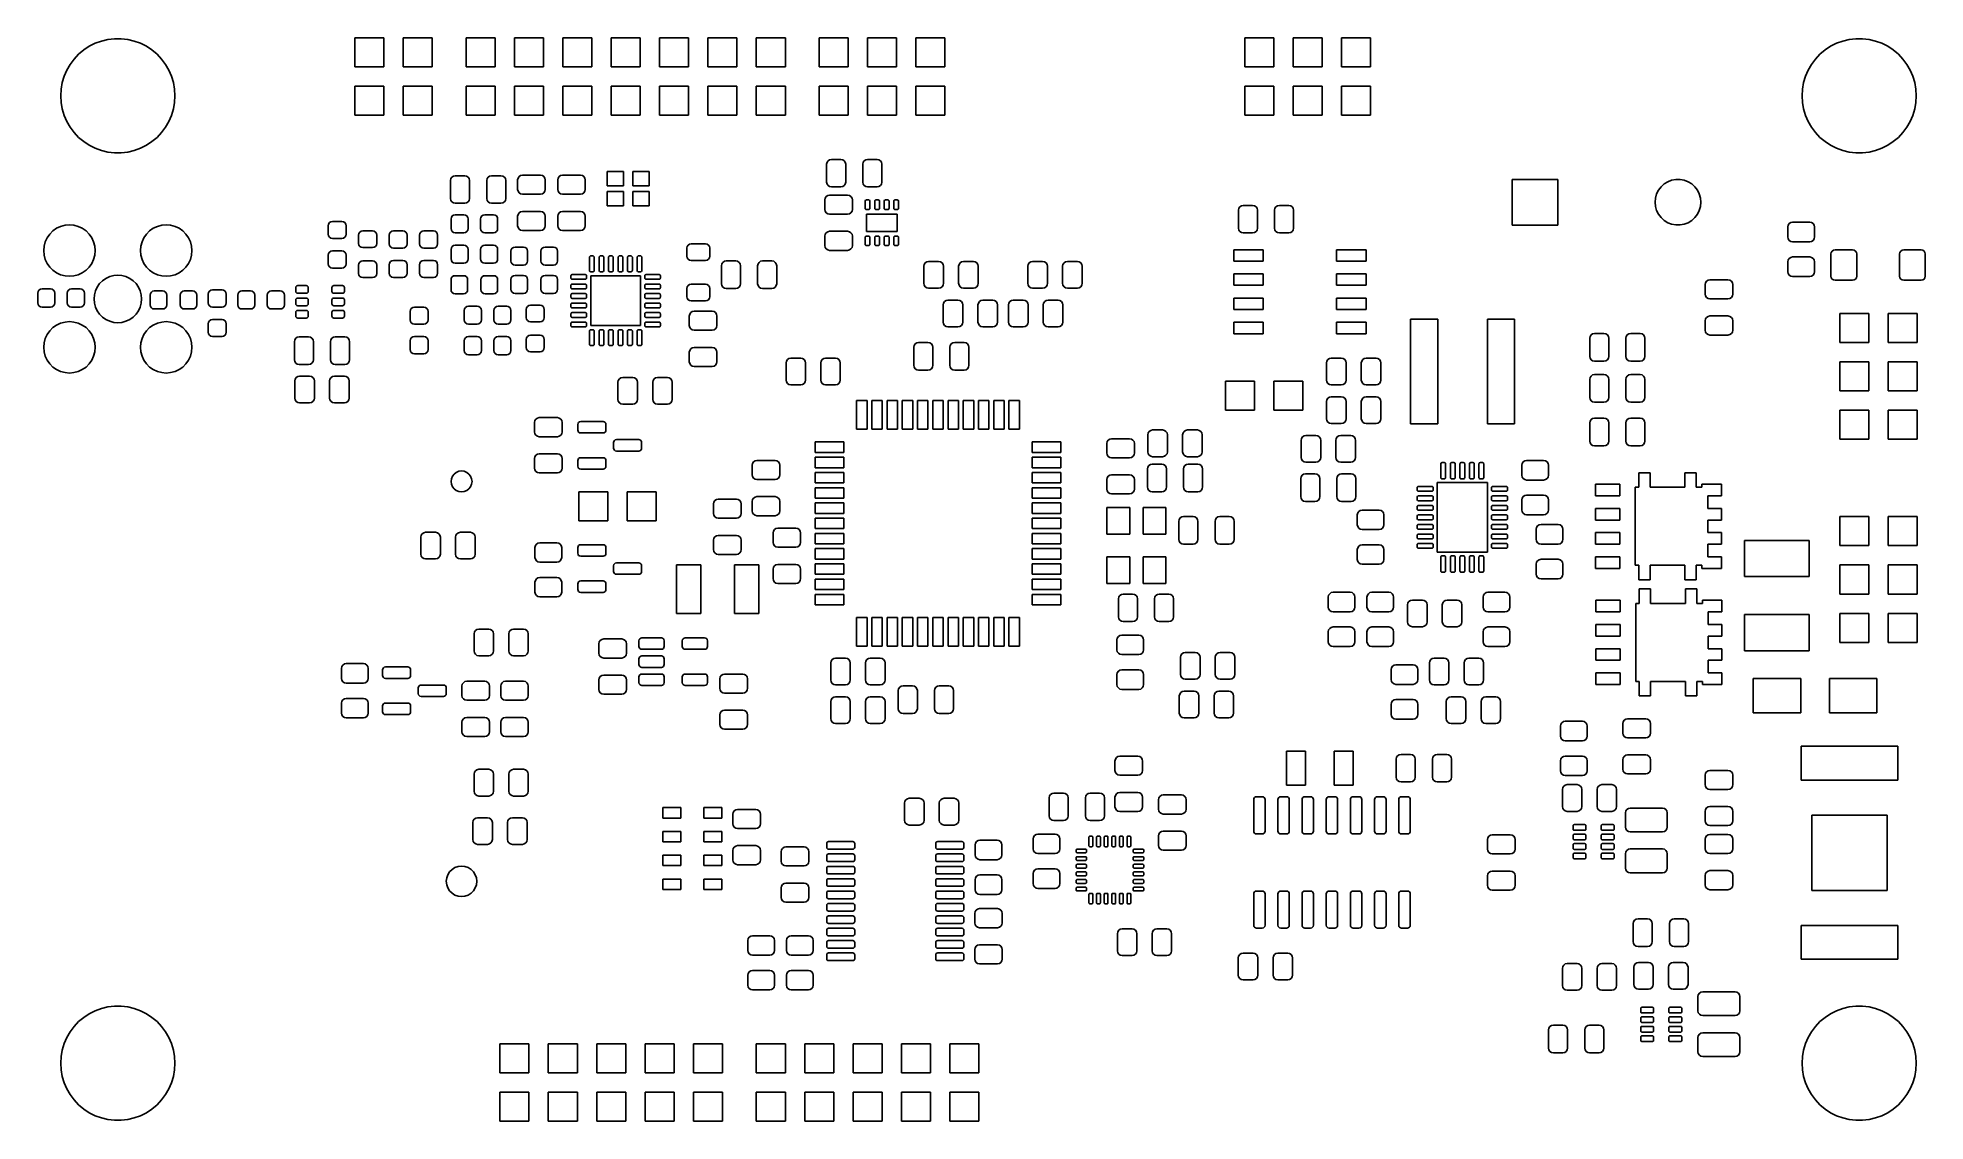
# Model space of a CAD drawing. Extents: x -2.16 to 1.75, y 0.51 to 2.75.
import ezdxf

# ---------------------------------------------------------------- set-up
doc = ezdxf.new("R2010")
doc.units = 0
doc.header["$MEASUREMENT"] = 0
doc.layers.add('BLACK', color=7, linetype='CONTINUOUS')

msp = doc.modelspace()

# ---------------------------------------------------------------- linework, layer by layer
at = {"layer": 'BLACK', "linetype": 'CONTINUOUS'}
for p, q in [((-2.0491, 2.7273), (-2.0368, 2.7335)), ((-2.0368, 2.7335), (-2.0239, 2.7381)), ((-2.0239, 2.7381), (-2.0105, 2.7413)), ((-2.0105, 2.7413), (-1.9969, 2.7429)), ((-1.9969, 2.7429), (-1.9831, 2.7429)), ((-1.9831, 2.7429), (-1.9695, 2.7413)), ((-1.9695, 2.7413), (-1.9561, 2.7381)), ((-1.9561, 2.7381), (-1.9432, 2.7335)), ((-1.9432, 2.7335), (-1.9309, 2.7273)), ((-1.5, 2.685), (-1.5, 2.745)), ((-1.5, 2.745), (-1.44, 2.745)), ((-1.44, 2.745), (-1.44, 2.685)), ((-1.4, 2.685), (-1.4, 2.745)), ((-1.4, 2.745), (-1.34, 2.745)), ((-1.34, 2.745), (-1.34, 2.685)), ((-1.27, 2.685), (-1.27, 2.745)), ((-1.27, 2.745), (-1.21, 2.745)), ((-1.21, 2.745), (-1.21, 2.685)), ((-1.17, 2.685), (-1.17, 2.745)), ((-1.17, 2.745), (-1.11, 2.745)), ((-1.11, 2.745), (-1.11, 2.685)), ((-1.07, 2.685), (-1.07, 2.745)), ((-1.07, 2.745), (-1.01, 2.745)), ((-1.01, 2.745), (-1.01, 2.685)), ((-0.97, 2.685), (-0.97, 2.745)), ((-0.97, 2.745), (-0.91, 2.745)), ((-0.91, 2.745), (-0.91, 2.685)), ((-0.87, 2.685), (-0.87, 2.745)), ((-0.87, 2.745), (-0.81, 2.745)), ((-0.81, 2.745), (-0.81, 2.685)), ((-0.77, 2.685), (-0.77, 2.745)), ((-0.77, 2.745), (-0.71, 2.745)), ((-0.71, 2.745), (-0.71, 2.685)), ((-0.67, 2.685), (-0.67, 2.745)), ((-0.67, 2.745), (-0.61, 2.745)), ((-0.61, 2.745), (-0.61, 2.685)), ((-0.54, 2.685), (-0.54, 2.745)), ((-0.54, 2.745), (-0.48, 2.745)), ((-0.48, 2.745), (-0.48, 2.685)), ((-0.44, 2.685), (-0.44, 2.745)), ((-0.44, 2.745), (-0.38, 2.745)), ((-0.38, 2.745), (-0.38, 2.685)), ((-0.34, 2.685), (-0.34, 2.745)), ((-0.34, 2.745), (-0.28, 2.745)), ((-0.28, 2.745), (-0.28, 2.685)), ((0.34, 2.685), (0.34, 2.745)), ((0.34, 2.745), (0.4, 2.745)), ((0.4, 2.745), (0.4, 2.685)), ((0.44, 2.685), (0.44, 2.745)), ((0.44, 2.745), (0.5, 2.745)), ((0.5, 2.745), (0.5, 2.685)), ((0.54, 2.685), (0.54, 2.745)), ((0.54, 2.745), (0.6, 2.745)), ((0.6, 2.745), (0.6, 2.685)), ((1.5509, 2.7273), (1.5632, 2.7335)), ((1.5632, 2.7335), (1.5761, 2.7381)), ((1.5761, 2.7381), (1.5895, 2.7413)), ((1.5895, 2.7413), (1.6031, 2.7429)), ((1.6031, 2.7429), (1.6169, 2.7429)), ((1.6169, 2.7429), (1.6305, 2.7413)), ((1.6305, 2.7413), (1.6439, 2.7381)), ((1.6439, 2.7381), (1.6568, 2.7335)), ((1.6568, 2.7335), (1.6691, 2.7273)), ((-2.0887, 2.6899), (-2.0805, 2.7009)), ((-2.0805, 2.7009), (-2.0711, 2.7109)), ((-2.0711, 2.7109), (-2.0605, 2.7197)), ((-2.0605, 2.7197), (-2.0491, 2.7273)), ((-1.9309, 2.7273), (-1.9195, 2.7197)), ((-1.9195, 2.7197), (-1.9089, 2.7109)), ((-1.9089, 2.7109), (-1.8995, 2.7009)), ((-1.8995, 2.7009), (-1.8913, 2.6899)), ((1.5113, 2.6899), (1.5195, 2.7009)), ((1.5195, 2.7009), (1.5289, 2.7109)), ((1.5289, 2.7109), (1.5395, 2.7197)), ((1.5395, 2.7197), (1.5509, 2.7273)), ((1.6691, 2.7273), (1.6805, 2.7197)), ((1.6805, 2.7197), (1.6911, 2.7109)), ((1.6911, 2.7109), (1.7005, 2.7009)), ((1.7005, 2.7009), (1.7087, 2.6899)), ((-2.1049, 2.6522), (-2.101, 2.6654)), ((-2.101, 2.6654), (-2.0955, 2.678)), ((-2.0955, 2.678), (-2.0887, 2.6899)), ((-1.8913, 2.6899), (-1.8845, 2.678)), ((-1.8845, 2.678), (-1.879, 2.6654)), ((-1.879, 2.6654), (-1.8751, 2.6522)), ((-1.44, 2.685), (-1.5, 2.685)), ((-1.34, 2.685), (-1.4, 2.685)), ((-1.21, 2.685), (-1.27, 2.685)), ((-1.11, 2.685), (-1.17, 2.685)), ((-1.01, 2.685), (-1.07, 2.685)), ((-0.91, 2.685), (-0.97, 2.685)), ((-0.81, 2.685), (-0.87, 2.685)), ((-0.71, 2.685), (-0.77, 2.685)), ((-0.61, 2.685), (-0.67, 2.685)), ((-0.48, 2.685), (-0.54, 2.685)), ((-0.38, 2.685), (-0.44, 2.685)), ((-0.28, 2.685), (-0.34, 2.685)), ((0.4, 2.685), (0.34, 2.685)), ((0.5, 2.685), (0.44, 2.685)), ((0.6, 2.685), (0.54, 2.685)), ((1.4951, 2.6522), (1.499, 2.6654)), ((1.499, 2.6654), (1.5045, 2.678)), ((1.5045, 2.678), (1.5113, 2.6899)), ((1.7087, 2.6899), (1.7155, 2.678)), ((1.7155, 2.678), (1.721, 2.6654)), ((1.721, 2.6654), (1.7249, 2.6522)), ((-2.1081, 2.625), (-2.1073, 2.6387)), ((-2.1073, 2.6113), (-2.1081, 2.625)), ((-2.1073, 2.6387), (-2.1049, 2.6522)), ((-1.8751, 2.6522), (-1.8727, 2.6387)), ((-1.8727, 2.6387), (-1.8719, 2.625)), ((-1.8719, 2.625), (-1.8727, 2.6113)), ((-1.5, 2.585), (-1.5, 2.645)), ((-1.5, 2.645), (-1.44, 2.645)), ((-1.44, 2.645), (-1.44, 2.585)), ((-1.4, 2.585), (-1.4, 2.645)), ((-1.4, 2.645), (-1.34, 2.645)), ((-1.34, 2.645), (-1.34, 2.585)), ((-1.27, 2.585), (-1.27, 2.645)), ((-1.27, 2.645), (-1.21, 2.645)), ((-1.21, 2.645), (-1.21, 2.585)), ((-1.17, 2.585), (-1.17, 2.645)), ((-1.17, 2.645), (-1.11, 2.645)), ((-1.11, 2.645), (-1.11, 2.585)), ((-1.07, 2.585), (-1.07, 2.645)), ((-1.07, 2.645), (-1.01, 2.645)), ((-1.01, 2.645), (-1.01, 2.585)), ((-0.97, 2.585), (-0.97, 2.645)), ((-0.97, 2.645), (-0.91, 2.645)), ((-0.91, 2.645), (-0.91, 2.585)), ((-0.87, 2.585), (-0.87, 2.645)), ((-0.87, 2.645), (-0.81, 2.645)), ((-0.81, 2.645), (-0.81, 2.585)), ((-0.77, 2.585), (-0.77, 2.645)), ((-0.77, 2.645), (-0.71, 2.645)), ((-0.71, 2.645), (-0.71, 2.585)), ((-0.67, 2.585), (-0.67, 2.645)), ((-0.67, 2.645), (-0.61, 2.645)), ((-0.61, 2.645), (-0.61, 2.585)), ((-0.54, 2.585), (-0.54, 2.645)), ((-0.54, 2.645), (-0.48, 2.645)), ((-0.48, 2.645), (-0.48, 2.585)), ((-0.44, 2.585), (-0.44, 2.645)), ((-0.44, 2.645), (-0.38, 2.645)), ((-0.38, 2.645), (-0.38, 2.585)), ((-0.34, 2.585), (-0.34, 2.645)), ((-0.34, 2.645), (-0.28, 2.645)), ((-0.28, 2.645), (-0.28, 2.585)), ((0.34, 2.585), (0.34, 2.645)), ((0.34, 2.645), (0.4, 2.645)), ((0.4, 2.645), (0.4, 2.585)), ((0.44, 2.585), (0.44, 2.645)), ((0.44, 2.645), (0.5, 2.645)), ((0.5, 2.645), (0.5, 2.585)), ((0.54, 2.585), (0.54, 2.645)), ((0.54, 2.645), (0.6, 2.645)), ((0.6, 2.645), (0.6, 2.585)), ((1.4919, 2.625), (1.4927, 2.6387)), ((1.4927, 2.6113), (1.4919, 2.625)), ((1.4927, 2.6387), (1.4951, 2.6522)), ((1.7249, 2.6522), (1.7273, 2.6387)), ((1.7273, 2.6387), (1.7281, 2.625)), ((1.7281, 2.625), (1.7273, 2.6113)), ((-2.1049, 2.5978), (-2.1073, 2.6113)), ((-2.101, 2.5846), (-2.1049, 2.5978)), ((-2.0955, 2.572), (-2.101, 2.5846)), ((-1.879, 2.5846), (-1.8845, 2.572)), ((-1.8751, 2.5978), (-1.879, 2.5846)), ((-1.8727, 2.6113), (-1.8751, 2.5978)), ((-1.44, 2.585), (-1.5, 2.585)), ((-1.34, 2.585), (-1.4, 2.585)), ((-1.21, 2.585), (-1.27, 2.585)), ((-1.11, 2.585), (-1.17, 2.585)), ((-1.01, 2.585), (-1.07, 2.585)), ((-0.91, 2.585), (-0.97, 2.585)), ((-0.81, 2.585), (-0.87, 2.585)), ((-0.71, 2.585), (-0.77, 2.585)), ((-0.61, 2.585), (-0.67, 2.585)), ((-0.48, 2.585), (-0.54, 2.585)), ((-0.38, 2.585), (-0.44, 2.585)), ((-0.28, 2.585), (-0.34, 2.585)), ((0.4, 2.585), (0.34, 2.585)), ((0.5, 2.585), (0.44, 2.585)), ((0.6, 2.585), (0.54, 2.585)), ((1.4951, 2.5978), (1.4927, 2.6113)), ((1.499, 2.5846), (1.4951, 2.5978)), ((1.5045, 2.572), (1.499, 2.5846)), ((1.721, 2.5846), (1.7155, 2.572)), ((1.7249, 2.5978), (1.721, 2.5846)), ((1.7273, 2.6113), (1.7249, 2.5978)), ((-2.0887, 2.5601), (-2.0955, 2.572)), ((-2.0805, 2.5491), (-2.0887, 2.5601)), ((-2.0711, 2.5391), (-2.0805, 2.5491)), ((-2.0605, 2.5303), (-2.0711, 2.5391)), ((-1.9089, 2.5391), (-1.9195, 2.5303)), ((-1.8995, 2.5491), (-1.9089, 2.5391)), ((-1.8913, 2.5601), (-1.8995, 2.5491)), ((-1.8845, 2.572), (-1.8913, 2.5601)), ((1.5113, 2.5601), (1.5045, 2.572)), ((1.5195, 2.5491), (1.5113, 2.5601)), ((1.5289, 2.5391), (1.5195, 2.5491)), ((1.5395, 2.5303), (1.5289, 2.5391)), ((1.6911, 2.5391), (1.6805, 2.5303)), ((1.7005, 2.5491), (1.6911, 2.5391)), ((1.7087, 2.5601), (1.7005, 2.5491)), ((1.7155, 2.572), (1.7087, 2.5601)), ((-2.0491, 2.5227), (-2.0605, 2.5303)), ((-2.0368, 2.5165), (-2.0491, 2.5227)), ((-2.0239, 2.5119), (-2.0368, 2.5165)), ((-2.0105, 2.5087), (-2.0239, 2.5119)), ((-1.9969, 2.5071), (-2.0105, 2.5087)), ((-1.9831, 2.5071), (-1.9969, 2.5071)), ((-1.9695, 2.5087), (-1.9831, 2.5071)), ((-1.9561, 2.5119), (-1.9695, 2.5087)), ((-1.9432, 2.5165), (-1.9561, 2.5119)), ((-1.9309, 2.5227), (-1.9432, 2.5165)), ((-1.9195, 2.5303), (-1.9309, 2.5227)), ((1.5509, 2.5227), (1.5395, 2.5303)), ((1.5632, 2.5165), (1.5509, 2.5227)), ((1.5761, 2.5119), (1.5632, 2.5165)), ((1.5895, 2.5087), (1.5761, 2.5119)), ((1.6031, 2.5071), (1.5895, 2.5087)), ((1.6169, 2.5071), (1.6031, 2.5071)), ((1.6305, 2.5087), (1.6169, 2.5071)), ((1.6439, 2.5119), (1.6305, 2.5087)), ((1.6568, 2.5165), (1.6439, 2.5119)), ((1.6691, 2.5227), (1.6568, 2.5165)), ((1.6805, 2.5303), (1.6691, 2.5227)), ((-1.2993, 2.457), (-1.2961, 2.4591)), ((-1.2961, 2.4591), (-1.2924, 2.4598)), ((-1.2924, 2.4598), (-1.2727, 2.4598)), ((-1.2727, 2.4598), (-1.2689, 2.4591)), ((-1.2689, 2.4591), (-1.2657, 2.457)), ((-1.2245, 2.457), (-1.2213, 2.4591)), ((-1.2213, 2.4591), (-1.2176, 2.4598)), ((-1.2176, 2.4598), (-1.1979, 2.4598)), ((-1.1979, 2.4598), (-1.1941, 2.4591)), ((-1.1941, 2.4591), (-1.1909, 2.457)), ((-1.1605, 2.4579), (-1.1573, 2.4601)), ((-1.1573, 2.4601), (-1.1536, 2.4608)), ((-1.1536, 2.4608), (-1.1162, 2.4608)), ((-1.1162, 2.4608), (-1.1124, 2.4601)), ((-1.1124, 2.4601), (-1.1092, 2.4579)), ((-1.0779, 2.4579), (-1.0747, 2.4601)), ((-1.0747, 2.4601), (-1.0709, 2.4608)), ((-1.0709, 2.4608), (-1.0335, 2.4608)), ((-1.0335, 2.4608), (-1.0297, 2.4601)), ((-1.0297, 2.4601), (-1.0265, 2.4579)), ((-0.9782, 2.4391), (-0.9782, 2.4687)), ((-0.9782, 2.4687), (-0.9447, 2.4687)), ((-0.9447, 2.4687), (-0.9447, 2.4391)), ((-0.9251, 2.4391), (-0.9251, 2.4687)), ((-0.9251, 2.4687), (-0.8916, 2.4687)), ((-0.8916, 2.4687), (-0.8916, 2.4391)), ((-0.5246, 2.4837), (-0.5238, 2.4875)), ((-0.5246, 2.4463), (-0.5246, 2.4837)), ((-0.5238, 2.4875), (-0.5217, 2.4907)), ((-0.5217, 2.4907), (-0.5185, 2.4928)), ((-0.5185, 2.4928), (-0.5147, 2.4935)), ((-0.5147, 2.4935), (-0.4951, 2.4935)), ((-0.4951, 2.4935), (-0.4913, 2.4928)), ((-0.4913, 2.4928), (-0.4881, 2.4907)), ((-0.4881, 2.4907), (-0.486, 2.4875)), ((-0.486, 2.4875), (-0.4852, 2.4837)), ((-0.4852, 2.4837), (-0.4852, 2.4463)), ((-0.4498, 2.4837), (-0.449, 2.4875)), ((-0.4498, 2.4463), (-0.4498, 2.4837)), ((-0.449, 2.4875), (-0.4469, 2.4907)), ((-0.4469, 2.4907), (-0.4437, 2.4928)), ((-0.4437, 2.4928), (-0.4399, 2.4935)), ((-0.4399, 2.4935), (-0.4203, 2.4935)), ((-0.4203, 2.4935), (-0.4165, 2.4928)), ((-0.4165, 2.4928), (-0.4133, 2.4907)), ((-0.4133, 2.4907), (-0.4112, 2.4875)), ((-0.4112, 2.4875), (-0.4104, 2.4837)), ((-0.4104, 2.4837), (-0.4104, 2.4463)), ((-1.3022, 2.45), (-1.3015, 2.4538)), ((-1.3022, 2.4126), (-1.3022, 2.45)), ((-1.3015, 2.4538), (-1.2993, 2.457)), ((-1.2657, 2.457), (-1.2636, 2.4538)), ((-1.2636, 2.4538), (-1.2628, 2.45)), ((-1.2628, 2.45), (-1.2628, 2.4126)), ((-1.2274, 2.45), (-1.2267, 2.4538)), ((-1.2274, 2.4126), (-1.2274, 2.45)), ((-1.2267, 2.4538), (-1.2245, 2.457)), ((-1.1909, 2.457), (-1.1888, 2.4538)), ((-1.1888, 2.4538), (-1.188, 2.45)), ((-1.188, 2.45), (-1.188, 2.4126)), ((-1.1634, 2.451), (-1.1627, 2.4548)), ((-1.1634, 2.4313), (-1.1634, 2.451)), ((-1.1627, 2.4275), (-1.1634, 2.4313)), ((-1.1627, 2.4548), (-1.1605, 2.4579)), ((-1.1605, 2.4243), (-1.1627, 2.4275)), ((-1.1573, 2.4222), (-1.1605, 2.4243)), ((-1.1536, 2.4215), (-1.1573, 2.4222)), ((-1.1162, 2.4215), (-1.1536, 2.4215)), ((-1.1124, 2.4222), (-1.1162, 2.4215)), ((-1.1092, 2.4243), (-1.1124, 2.4222)), ((-1.1092, 2.4579), (-1.1071, 2.4548)), ((-1.1071, 2.4275), (-1.1092, 2.4243)), ((-1.1071, 2.4548), (-1.1063, 2.451)), ((-1.1063, 2.4313), (-1.1071, 2.4275)), ((-1.1063, 2.451), (-1.1063, 2.4313)), ((-1.0807, 2.451), (-1.08, 2.4548)), ((-1.0807, 2.4313), (-1.0807, 2.451)), ((-1.08, 2.4275), (-1.0807, 2.4313)), ((-1.08, 2.4548), (-1.0779, 2.4579)), ((-1.0779, 2.4243), (-1.08, 2.4275)), ((-1.0747, 2.4222), (-1.0779, 2.4243)), ((-1.0709, 2.4215), (-1.0747, 2.4222)), ((-1.0335, 2.4215), (-1.0709, 2.4215)), ((-1.0297, 2.4222), (-1.0335, 2.4215)), ((-1.0265, 2.4243), (-1.0297, 2.4222)), ((-1.0265, 2.4579), (-1.0244, 2.4548)), ((-1.0244, 2.4275), (-1.0265, 2.4243)), ((-1.0244, 2.4548), (-1.0237, 2.451)), ((-1.0237, 2.4313), (-1.0244, 2.4275)), ((-1.0237, 2.451), (-1.0237, 2.4313)), ((-0.9447, 2.4391), (-0.9782, 2.4391)), ((-0.9782, 2.3978), (-0.9782, 2.4273)), ((-0.9782, 2.4273), (-0.9447, 2.4273)), ((-0.9447, 2.4273), (-0.9447, 2.3978)), ((-0.8916, 2.4391), (-0.9251, 2.4391)), ((-0.9251, 2.3978), (-0.9251, 2.4273)), ((-0.9251, 2.4273), (-0.8916, 2.4273)), ((-0.8916, 2.4273), (-0.8916, 2.3978)), ((-0.5238, 2.4425), (-0.5246, 2.4463)), ((-0.5217, 2.4393), (-0.5238, 2.4425)), ((-0.5225, 2.4188), (-0.5187, 2.4196)), ((-0.5185, 2.4372), (-0.5217, 2.4393)), ((-0.5187, 2.4196), (-0.4813, 2.4196)), ((-0.5147, 2.4365), (-0.5185, 2.4372)), ((-0.4951, 2.4365), (-0.5147, 2.4365)), ((-0.4913, 2.4372), (-0.4951, 2.4365)), ((-0.4881, 2.4393), (-0.4913, 2.4372)), ((-0.486, 2.4425), (-0.4881, 2.4393)), ((-0.4852, 2.4463), (-0.486, 2.4425)), ((-0.4813, 2.4196), (-0.4775, 2.4188)), ((-0.449, 2.4425), (-0.4498, 2.4463)), ((-0.4469, 2.4393), (-0.449, 2.4425)), ((-0.4437, 2.4372), (-0.4469, 2.4393)), ((-0.4399, 2.4365), (-0.4437, 2.4372)), ((-0.4203, 2.4365), (-0.4399, 2.4365)), ((-0.4165, 2.4372), (-0.4203, 2.4365)), ((-0.4133, 2.4393), (-0.4165, 2.4372)), ((-0.4112, 2.4425), (-0.4133, 2.4393)), ((-0.4104, 2.4463), (-0.4112, 2.4425)), ((0.8928, 2.3578), (0.8928, 2.4522)), ((0.8928, 2.4522), (0.9872, 2.4522)), ((0.9872, 2.4522), (0.9872, 2.3578)), ((1.1888, 2.4137), (1.1912, 2.4221)), ((1.1912, 2.4221), (1.1951, 2.4299)), ((1.1951, 2.4299), (1.2004, 2.4368)), ((1.2004, 2.4368), (1.2068, 2.4427)), ((1.2068, 2.4427), (1.2142, 2.4473)), ((1.2142, 2.4473), (1.2223, 2.4504)), ((1.2223, 2.4504), (1.2309, 2.452)), ((1.2309, 2.452), (1.2396, 2.452)), ((1.2396, 2.452), (1.2482, 2.4504)), ((1.2482, 2.4504), (1.2563, 2.4473)), ((1.2563, 2.4473), (1.2637, 2.4427)), ((1.2637, 2.4427), (1.2702, 2.4368)), ((1.2702, 2.4368), (1.2754, 2.4299)), ((1.2754, 2.4299), (1.2793, 2.4221)), ((1.2793, 2.4221), (1.2817, 2.4137)), ((-1.3015, 2.4088), (-1.3022, 2.4126)), ((-1.2993, 2.4056), (-1.3015, 2.4088)), ((-1.2961, 2.4035), (-1.2993, 2.4056)), ((-1.2924, 2.4028), (-1.2961, 2.4035)), ((-1.2727, 2.4028), (-1.2924, 2.4028)), ((-1.2689, 2.4035), (-1.2727, 2.4028)), ((-1.2657, 2.4056), (-1.2689, 2.4035)), ((-1.2636, 2.4088), (-1.2657, 2.4056)), ((-1.2628, 2.4126), (-1.2636, 2.4088)), ((-1.2267, 2.4088), (-1.2274, 2.4126)), ((-1.2245, 2.4056), (-1.2267, 2.4088)), ((-1.2213, 2.4035), (-1.2245, 2.4056)), ((-1.2176, 2.4028), (-1.2213, 2.4035)), ((-1.1979, 2.4028), (-1.2176, 2.4028)), ((-1.1941, 2.4035), (-1.1979, 2.4028)), ((-1.1909, 2.4056), (-1.1941, 2.4035)), ((-1.1888, 2.4088), (-1.1909, 2.4056)), ((-1.188, 2.4126), (-1.1888, 2.4088)), ((-1.1627, 2.3799), (-1.1605, 2.3831)), ((-1.1605, 2.3831), (-1.1573, 2.3853)), ((-1.1573, 2.3853), (-1.1536, 2.386)), ((-1.1536, 2.386), (-1.1162, 2.386)), ((-1.1162, 2.386), (-1.1124, 2.3853)), ((-1.1124, 2.3853), (-1.1092, 2.3831)), ((-1.1092, 2.3831), (-1.1071, 2.3799)), ((-1.08, 2.3799), (-1.0779, 2.3831)), ((-1.0779, 2.3831), (-1.0747, 2.3853)), ((-1.0747, 2.3853), (-1.0709, 2.386)), ((-1.0709, 2.386), (-1.0335, 2.386)), ((-1.0335, 2.386), (-1.0297, 2.3853)), ((-1.0297, 2.3853), (-1.0265, 2.3831)), ((-1.0265, 2.3831), (-1.0244, 2.3799)), ((-0.9447, 2.3978), (-0.9782, 2.3978)), ((-0.8916, 2.3978), (-0.9251, 2.3978)), ((-0.5285, 2.4097), (-0.5278, 2.4135)), ((-0.5285, 2.3901), (-0.5285, 2.4097)), ((-0.5278, 2.3863), (-0.5285, 2.3901)), ((-0.5278, 2.4135), (-0.5257, 2.4167)), ((-0.5257, 2.3831), (-0.5278, 2.3863)), ((-0.5257, 2.4167), (-0.5225, 2.4188)), ((-0.5225, 2.381), (-0.5257, 2.3831)), ((-0.5187, 2.3802), (-0.5225, 2.381)), ((-0.4775, 2.381), (-0.4813, 2.3802)), ((-0.4775, 2.4188), (-0.4743, 2.4167)), ((-0.4743, 2.3831), (-0.4775, 2.381)), ((-0.4743, 2.4167), (-0.4722, 2.4135)), ((-0.4722, 2.3863), (-0.4743, 2.3831)), ((-0.4722, 2.4135), (-0.4715, 2.4097)), ((-0.4715, 2.3901), (-0.4722, 2.3863)), ((-0.4715, 2.4097), (-0.4715, 2.3901)), ((-0.4449, 2.4072), (-0.4447, 2.4081)), ((-0.4449, 2.3924), (-0.4449, 2.4072)), ((-0.4447, 2.3915), (-0.4449, 2.3924)), ((-0.4447, 2.4081), (-0.4442, 2.4089)), ((-0.4442, 2.3907), (-0.4447, 2.3915)), ((-0.4442, 2.4089), (-0.4434, 2.4095)), ((-0.4434, 2.3901), (-0.4442, 2.3907)), ((-0.4434, 2.4095), (-0.4425, 2.4096)), ((-0.4425, 2.39), (-0.4434, 2.3901)), ((-0.4425, 2.4096), (-0.4375, 2.4096)), ((-0.4375, 2.39), (-0.4425, 2.39)), ((-0.4375, 2.4096), (-0.4366, 2.4095)), ((-0.4366, 2.3901), (-0.4375, 2.39)), ((-0.4366, 2.4095), (-0.4358, 2.4089)), ((-0.4358, 2.3907), (-0.4366, 2.3901)), ((-0.4358, 2.4089), (-0.4353, 2.4081)), ((-0.4353, 2.3915), (-0.4358, 2.3907)), ((-0.4353, 2.4081), (-0.4351, 2.4072)), ((-0.4351, 2.3924), (-0.4353, 2.3915)), ((-0.4351, 2.4072), (-0.4351, 2.3924)), ((-0.4252, 2.4072), (-0.425, 2.4081)), ((-0.4252, 2.3924), (-0.4252, 2.4072)), ((-0.425, 2.3915), (-0.4252, 2.3924)), ((-0.425, 2.4081), (-0.4245, 2.4089)), ((-0.4245, 2.3907), (-0.425, 2.3915)), ((-0.4245, 2.4089), (-0.4237, 2.4095)), ((-0.4237, 2.3901), (-0.4245, 2.3907)), ((-0.4237, 2.4095), (-0.4228, 2.4096)), ((-0.4228, 2.39), (-0.4237, 2.3901)), ((-0.4228, 2.4096), (-0.4179, 2.4096)), ((-0.4179, 2.39), (-0.4228, 2.39)), ((-0.4179, 2.4096), (-0.4169, 2.4095)), ((-0.4169, 2.3901), (-0.4179, 2.39)), ((-0.4169, 2.4095), (-0.4161, 2.4089)), ((-0.4161, 2.3907), (-0.4169, 2.3901)), ((-0.4161, 2.4089), (-0.4156, 2.4081)), ((-0.4156, 2.3915), (-0.4161, 2.3907)), ((-0.4156, 2.4081), (-0.4154, 2.4072)), ((-0.4154, 2.3924), (-0.4156, 2.3915)), ((-0.4154, 2.4072), (-0.4154, 2.3924)), ((-0.4056, 2.4072), (-0.4054, 2.4081)), ((-0.4056, 2.3924), (-0.4056, 2.4072)), ((-0.4054, 2.3915), (-0.4056, 2.3924)), ((-0.4054, 2.4081), (-0.4048, 2.4089)), ((-0.4048, 2.3907), (-0.4054, 2.3915)), ((-0.4048, 2.4089), (-0.404, 2.4095)), ((-0.404, 2.3901), (-0.4048, 2.3907)), ((-0.404, 2.4095), (-0.4031, 2.4096)), ((-0.4031, 2.39), (-0.404, 2.3901)), ((-0.4031, 2.4096), (-0.3982, 2.4096)), ((-0.3982, 2.39), (-0.4031, 2.39)), ((-0.3982, 2.4096), (-0.3972, 2.4095)), ((-0.3972, 2.3901), (-0.3982, 2.39)), ((-0.3972, 2.4095), (-0.3964, 2.4089)), ((-0.3964, 2.3907), (-0.3972, 2.3901)), ((-0.3964, 2.4089), (-0.3959, 2.4081)), ((-0.3959, 2.3915), (-0.3964, 2.3907)), ((-0.3959, 2.4081), (-0.3957, 2.4072)), ((-0.3957, 2.3924), (-0.3959, 2.3915)), ((-0.3957, 2.4072), (-0.3957, 2.3924)), ((-0.3859, 2.4072), (-0.3857, 2.4081)), ((-0.3859, 2.3924), (-0.3859, 2.4072)), ((-0.3857, 2.3915), (-0.3859, 2.3924)), ((-0.3857, 2.4081), (-0.3851, 2.4089)), ((-0.3851, 2.3907), (-0.3857, 2.3915)), ((-0.3851, 2.4089), (-0.3843, 2.4095)), ((-0.3843, 2.3901), (-0.3851, 2.3907)), ((-0.3843, 2.4095), (-0.3834, 2.4096)), ((-0.3834, 2.39), (-0.3843, 2.3901)), ((-0.3834, 2.4096), (-0.3785, 2.4096)), ((-0.3785, 2.39), (-0.3834, 2.39)), ((-0.3785, 2.4096), (-0.3775, 2.4095)), ((-0.3775, 2.3901), (-0.3785, 2.39)), ((-0.3775, 2.4095), (-0.3767, 2.4089)), ((-0.3767, 2.3907), (-0.3775, 2.3901)), ((-0.3767, 2.4089), (-0.3762, 2.4081)), ((-0.3762, 2.3915), (-0.3767, 2.3907)), ((-0.3762, 2.4081), (-0.376, 2.4072)), ((-0.376, 2.3924), (-0.3762, 2.3915)), ((-0.376, 2.4072), (-0.376, 2.3924)), ((0.3266, 2.3887), (0.3274, 2.3925)), ((0.3266, 2.3513), (0.3266, 2.3887)), ((0.3274, 2.3925), (0.3295, 2.3957)), ((0.3295, 2.3957), (0.3327, 2.3978)), ((0.3327, 2.3978), (0.3365, 2.3985)), ((0.3365, 2.3985), (0.3561, 2.3985)), ((0.3561, 2.3985), (0.3599, 2.3978)), ((0.3599, 2.3978), (0.3631, 2.3957)), ((0.3631, 2.3957), (0.3652, 2.3925)), ((0.3652, 2.3925), (0.366, 2.3887)), ((0.366, 2.3887), (0.366, 2.3513)), ((0.4014, 2.3887), (0.4022, 2.3925)), ((0.4014, 2.3513), (0.4014, 2.3887)), ((0.4022, 2.3925), (0.4043, 2.3957)), ((0.4043, 2.3957), (0.4075, 2.3978)), ((0.4075, 2.3978), (0.4113, 2.3985)), ((0.4113, 2.3985), (0.4309, 2.3985)), ((0.4309, 2.3985), (0.4347, 2.3978)), ((0.4347, 2.3978), (0.4379, 2.3957)), ((0.4379, 2.3957), (0.44, 2.3925)), ((0.44, 2.3925), (0.4408, 2.3887)), ((0.4408, 2.3887), (0.4408, 2.3513)), ((1.188, 2.405), (1.1888, 2.4137)), ((1.1888, 2.3963), (1.188, 2.405)), ((1.1912, 2.3879), (1.1888, 2.3963)), ((1.1951, 2.3801), (1.1912, 2.3879)), ((1.2793, 2.3879), (1.2754, 2.3801)), ((1.2817, 2.3963), (1.2793, 2.3879)), ((1.2817, 2.4137), (1.2825, 2.405)), ((1.2825, 2.405), (1.2817, 2.3963)), ((-2.1307, 2.3392), (-2.1242, 2.3457)), ((-2.1242, 2.3457), (-2.1166, 2.351)), ((-2.1166, 2.351), (-2.1082, 2.3549)), ((-2.1082, 2.3549), (-2.0992, 2.3573)), ((-2.0992, 2.3573), (-2.09, 2.3581)), ((-2.09, 2.3581), (-2.0808, 2.3573)), ((-2.0808, 2.3573), (-2.0718, 2.3549)), ((-2.0718, 2.3549), (-2.0634, 2.351)), ((-2.0634, 2.351), (-2.0558, 2.3457)), ((-2.0558, 2.3457), (-2.0493, 2.3392)), ((-1.9307, 2.3392), (-1.9242, 2.3457)), ((-1.9242, 2.3457), (-1.9166, 2.351)), ((-1.9166, 2.351), (-1.9082, 2.3549)), ((-1.9082, 2.3549), (-1.8992, 2.3573)), ((-1.8992, 2.3573), (-1.89, 2.3581)), ((-1.89, 2.3581), (-1.8808, 2.3573)), ((-1.8808, 2.3573), (-1.8718, 2.3549)), ((-1.8718, 2.3549), (-1.8634, 2.351)), ((-1.8634, 2.351), (-1.8558, 2.3457)), ((-1.8558, 2.3457), (-1.8493, 2.3392)), ((-1.5552, 2.3565), (-1.5545, 2.3599)), ((-1.5552, 2.3388), (-1.5552, 2.3565)), ((-1.5545, 2.3599), (-1.5526, 2.3628)), ((-1.5526, 2.3628), (-1.5497, 2.3647)), ((-1.5497, 2.3647), (-1.5463, 2.3654)), ((-1.5463, 2.3654), (-1.5266, 2.3654)), ((-1.5266, 2.3654), (-1.5232, 2.3647)), ((-1.5232, 2.3647), (-1.5204, 2.3628)), ((-1.5204, 2.3628), (-1.5184, 2.3599)), ((-1.5184, 2.3599), (-1.5178, 2.3565)), ((-1.5178, 2.3565), (-1.5178, 2.3388)), ((-1.4915, 2.3404), (-1.4896, 2.3431)), ((-1.4896, 2.3431), (-1.4868, 2.345)), ((-1.4868, 2.345), (-1.4836, 2.3457)), ((-1.4836, 2.3457), (-1.4634, 2.3457)), ((-1.4634, 2.3457), (-1.4601, 2.345)), ((-1.4601, 2.345), (-1.4573, 2.3431)), ((-1.4573, 2.3431), (-1.4554, 2.3404)), ((-1.4285, 2.3402), (-1.4266, 2.3431)), ((-1.4266, 2.3431), (-1.4237, 2.345)), ((-1.4237, 2.345), (-1.4203, 2.3457)), ((-1.4203, 2.3457), (-1.4006, 2.3457)), ((-1.4006, 2.3457), (-1.3972, 2.345)), ((-1.3972, 2.345), (-1.3944, 2.3431)), ((-1.3944, 2.3431), (-1.3924, 2.3402)), ((-1.3655, 2.3402), (-1.3636, 2.3431)), ((-1.3636, 2.3431), (-1.3607, 2.345)), ((-1.3607, 2.345), (-1.3573, 2.3457)), ((-1.3573, 2.3457), (-1.3376, 2.3457)), ((-1.3376, 2.3457), (-1.3342, 2.345)), ((-1.3342, 2.345), (-1.3314, 2.3431)), ((-1.3314, 2.3431), (-1.3295, 2.3402)), ((-1.3012, 2.3703), (-1.3005, 2.3737)), ((-1.3012, 2.3506), (-1.3012, 2.3703)), ((-1.3005, 2.3472), (-1.3012, 2.3506)), ((-1.3005, 2.3737), (-1.2986, 2.3765)), ((-1.2986, 2.3443), (-1.3005, 2.3472)), ((-1.2986, 2.3765), (-1.2958, 2.3785)), ((-1.2958, 2.3424), (-1.2986, 2.3443)), ((-1.2958, 2.3785), (-1.2924, 2.3791)), ((-1.2924, 2.3417), (-1.2958, 2.3424)), ((-1.2924, 2.3791), (-1.2746, 2.3791)), ((-1.2746, 2.3417), (-1.2924, 2.3417)), ((-1.2746, 2.3791), (-1.2713, 2.3785)), ((-1.2713, 2.3424), (-1.2746, 2.3417)), ((-1.2713, 2.3785), (-1.2684, 2.3765)), ((-1.2684, 2.3443), (-1.2713, 2.3424)), ((-1.2684, 2.3765), (-1.2665, 2.3737)), ((-1.2665, 2.3472), (-1.2684, 2.3443)), ((-1.2665, 2.3737), (-1.2658, 2.3703)), ((-1.2658, 2.3506), (-1.2665, 2.3472)), ((-1.2658, 2.3703), (-1.2658, 2.3506)), ((-1.2402, 2.3703), (-1.2395, 2.3737)), ((-1.2402, 2.3506), (-1.2402, 2.3703)), ((-1.2395, 2.3472), (-1.2402, 2.3506)), ((-1.2395, 2.3737), (-1.2376, 2.3765)), ((-1.2376, 2.3443), (-1.2395, 2.3472)), ((-1.2376, 2.3765), (-1.2347, 2.3785)), ((-1.2347, 2.3424), (-1.2376, 2.3443)), ((-1.2347, 2.3785), (-1.2313, 2.3791)), ((-1.2313, 2.3417), (-1.2347, 2.3424)), ((-1.2313, 2.3791), (-1.2136, 2.3791)), ((-1.2136, 2.3417), (-1.2313, 2.3417)), ((-1.2136, 2.3791), (-1.2102, 2.3785)), ((-1.2102, 2.3424), (-1.2136, 2.3417)), ((-1.2102, 2.3785), (-1.2074, 2.3765)), ((-1.2074, 2.3443), (-1.2102, 2.3424)), ((-1.2074, 2.3765), (-1.2054, 2.3737)), ((-1.2054, 2.3472), (-1.2074, 2.3443)), ((-1.2054, 2.3737), (-1.2048, 2.3703)), ((-1.2048, 2.3506), (-1.2054, 2.3472)), ((-1.2048, 2.3703), (-1.2048, 2.3506)), ((-1.1634, 2.3762), (-1.1627, 2.3799)), ((-1.1634, 2.3565), (-1.1634, 2.3762)), ((-1.1627, 2.3527), (-1.1634, 2.3565)), ((-1.1605, 2.3495), (-1.1627, 2.3527)), ((-1.1573, 2.3474), (-1.1605, 2.3495)), ((-1.1536, 2.3467), (-1.1573, 2.3474)), ((-1.1162, 2.3467), (-1.1536, 2.3467)), ((-1.1124, 2.3474), (-1.1162, 2.3467)), ((-1.1092, 2.3495), (-1.1124, 2.3474)), ((-1.1071, 2.3527), (-1.1092, 2.3495)), ((-1.1071, 2.3799), (-1.1063, 2.3762)), ((-1.1063, 2.3565), (-1.1071, 2.3527)), ((-1.1063, 2.3762), (-1.1063, 2.3565)), ((-1.0807, 2.3762), (-1.08, 2.3799)), ((-1.0807, 2.3565), (-1.0807, 2.3762)), ((-1.08, 2.3527), (-1.0807, 2.3565)), ((-1.0779, 2.3495), (-1.08, 2.3527)), ((-1.0747, 2.3474), (-1.0779, 2.3495)), ((-1.0709, 2.3467), (-1.0747, 2.3474)), ((-1.0335, 2.3467), (-1.0709, 2.3467)), ((-1.0297, 2.3474), (-1.0335, 2.3467)), ((-1.0265, 2.3495), (-1.0297, 2.3474)), ((-1.0244, 2.3527), (-1.0265, 2.3495)), ((-1.0244, 2.3799), (-1.0237, 2.3762)), ((-1.0237, 2.3565), (-1.0244, 2.3527)), ((-1.0237, 2.3762), (-1.0237, 2.3565)), ((-0.5278, 2.3387), (-0.5257, 2.3419)), ((-0.5257, 2.3419), (-0.5225, 2.344)), ((-0.5225, 2.344), (-0.5187, 2.3448)), ((-0.4813, 2.3802), (-0.5187, 2.3802)), ((-0.5187, 2.3448), (-0.4813, 2.3448)), ((-0.4813, 2.3448), (-0.4775, 2.344)), ((-0.4775, 2.344), (-0.4743, 2.3419)), ((-0.4743, 2.3419), (-0.4722, 2.3387)), ((-0.442, 2.3447), (-0.442, 2.3801)), ((-0.442, 2.3801), (-0.379, 2.3801)), ((-0.379, 2.3447), (-0.442, 2.3447)), ((-0.379, 2.3801), (-0.379, 2.3447)), ((0.3274, 2.3475), (0.3266, 2.3513)), ((0.3295, 2.3443), (0.3274, 2.3475)), ((0.3327, 2.3422), (0.3295, 2.3443)), ((0.3365, 2.3415), (0.3327, 2.3422)), ((0.3561, 2.3415), (0.3365, 2.3415)), ((0.3599, 2.3422), (0.3561, 2.3415)), ((0.3631, 2.3443), (0.3599, 2.3422)), ((0.3652, 2.3475), (0.3631, 2.3443)), ((0.366, 2.3513), (0.3652, 2.3475)), ((0.4022, 2.3475), (0.4014, 2.3513)), ((0.4043, 2.3443), (0.4022, 2.3475)), ((0.4075, 2.3422), (0.4043, 2.3443)), ((0.4113, 2.3415), (0.4075, 2.3422)), ((0.4309, 2.3415), (0.4113, 2.3415)), ((0.4347, 2.3422), (0.4309, 2.3415)), ((0.4379, 2.3443), (0.4347, 2.3422)), ((0.44, 2.3475), (0.4379, 2.3443)), ((0.4408, 2.3513), (0.44, 2.3475)), ((0.9872, 2.3578), (0.8928, 2.3578)), ((1.2004, 2.3732), (1.1951, 2.3801)), ((1.2068, 2.3673), (1.2004, 2.3732)), ((1.2142, 2.3627), (1.2068, 2.3673)), ((1.2223, 2.3596), (1.2142, 2.3627)), ((1.2309, 2.358), (1.2223, 2.3596)), ((1.2396, 2.358), (1.2309, 2.358)), ((1.2482, 2.3596), (1.2396, 2.358)), ((1.2563, 2.3627), (1.2482, 2.3596)), ((1.2637, 2.3673), (1.2563, 2.3627)), ((1.2702, 2.3732), (1.2637, 2.3673)), ((1.2754, 2.3801), (1.2702, 2.3732)), ((1.4624, 2.3538), (1.4632, 2.3575)), ((1.4624, 2.3331), (1.4624, 2.3538)), ((1.4632, 2.3575), (1.4653, 2.3607)), ((1.4653, 2.3607), (1.4685, 2.3629)), ((1.4685, 2.3629), (1.4723, 2.3636)), ((1.4723, 2.3636), (1.5077, 2.3636)), ((1.5077, 2.3636), (1.5115, 2.3629)), ((1.5115, 2.3629), (1.5147, 2.3607)), ((1.5147, 2.3607), (1.5168, 2.3575)), ((1.5168, 2.3575), (1.5176, 2.3538)), ((1.5176, 2.3538), (1.5176, 2.3331)), ((-2.1431, 2.305), (-2.1423, 2.3142)), ((-2.1423, 2.2958), (-2.1431, 2.305)), ((-2.1423, 2.3142), (-2.1399, 2.3232)), ((-2.1399, 2.3232), (-2.136, 2.3316)), ((-2.136, 2.3316), (-2.1307, 2.3392)), ((-2.0493, 2.3392), (-2.044, 2.3316)), ((-2.044, 2.3316), (-2.0401, 2.3232)), ((-2.0401, 2.3232), (-2.0377, 2.3142)), ((-2.0377, 2.3142), (-2.0369, 2.305)), ((-2.0369, 2.305), (-2.0377, 2.2958)), ((-1.9431, 2.305), (-1.9423, 2.3142)), ((-1.9423, 2.2958), (-1.9431, 2.305)), ((-1.9423, 2.3142), (-1.9399, 2.3232)), ((-1.9399, 2.3232), (-1.936, 2.3316)), ((-1.936, 2.3316), (-1.9307, 2.3392)), ((-1.8493, 2.3392), (-1.844, 2.3316)), ((-1.844, 2.3316), (-1.8401, 2.3232)), ((-1.8401, 2.3232), (-1.8377, 2.3142)), ((-1.8377, 2.3142), (-1.8369, 2.305)), ((-1.8369, 2.305), (-1.8377, 2.2958)), ((-1.5545, 2.3354), (-1.5552, 2.3388)), ((-1.5526, 2.3325), (-1.5545, 2.3354)), ((-1.5497, 2.3306), (-1.5526, 2.3325)), ((-1.5526, 2.3017), (-1.5497, 2.3037)), ((-1.5463, 2.3299), (-1.5497, 2.3306)), ((-1.5497, 2.3037), (-1.5463, 2.3043)), ((-1.5266, 2.3299), (-1.5463, 2.3299)), ((-1.5463, 2.3043), (-1.5266, 2.3043)), ((-1.5232, 2.3306), (-1.5266, 2.3299)), ((-1.5266, 2.3043), (-1.5232, 2.3037)), ((-1.5204, 2.3325), (-1.5232, 2.3306)), ((-1.5232, 2.3037), (-1.5204, 2.3017)), ((-1.5184, 2.3354), (-1.5204, 2.3325)), ((-1.5178, 2.3388), (-1.5184, 2.3354)), ((-1.4922, 2.3371), (-1.4915, 2.3404)), ((-1.4922, 2.3198), (-1.4922, 2.3371)), ((-1.4915, 2.3165), (-1.4922, 2.3198)), ((-1.4896, 2.3137), (-1.4915, 2.3165)), ((-1.4868, 2.3119), (-1.4896, 2.3137)), ((-1.4836, 2.3112), (-1.4868, 2.3119)), ((-1.4634, 2.3112), (-1.4836, 2.3112)), ((-1.4601, 2.3119), (-1.4634, 2.3112)), ((-1.4573, 2.3137), (-1.4601, 2.3119)), ((-1.4554, 2.3165), (-1.4573, 2.3137)), ((-1.4554, 2.3404), (-1.4548, 2.3371)), ((-1.4548, 2.3198), (-1.4554, 2.3165)), ((-1.4548, 2.3371), (-1.4548, 2.3198)), ((-1.4292, 2.3368), (-1.4285, 2.3402)), ((-1.4292, 2.3191), (-1.4292, 2.3368)), ((-1.4285, 2.3157), (-1.4292, 2.3191)), ((-1.4266, 2.3128), (-1.4285, 2.3157)), ((-1.4237, 2.3109), (-1.4266, 2.3128)), ((-1.4203, 2.3102), (-1.4237, 2.3109)), ((-1.4006, 2.3102), (-1.4203, 2.3102)), ((-1.3972, 2.3109), (-1.4006, 2.3102)), ((-1.3944, 2.3128), (-1.3972, 2.3109)), ((-1.3924, 2.3157), (-1.3944, 2.3128)), ((-1.3924, 2.3402), (-1.3918, 2.3368)), ((-1.3918, 2.3191), (-1.3924, 2.3157)), ((-1.3918, 2.3368), (-1.3918, 2.3191)), ((-1.3662, 2.3368), (-1.3655, 2.3402)), ((-1.3662, 2.3191), (-1.3662, 2.3368)), ((-1.3655, 2.3157), (-1.3662, 2.3191)), ((-1.3636, 2.3128), (-1.3655, 2.3157)), ((-1.3607, 2.3109), (-1.3636, 2.3128)), ((-1.3573, 2.3102), (-1.3607, 2.3109)), ((-1.3376, 2.3102), (-1.3573, 2.3102)), ((-1.3342, 2.3109), (-1.3376, 2.3102)), ((-1.3314, 2.3128), (-1.3342, 2.3109)), ((-1.3295, 2.3157), (-1.3314, 2.3128)), ((-1.3295, 2.3402), (-1.3288, 2.3368)), ((-1.3288, 2.3191), (-1.3295, 2.3157)), ((-1.3288, 2.3368), (-1.3288, 2.3191)), ((-1.3012, 2.3073), (-1.3005, 2.3107)), ((-1.3012, 2.2876), (-1.3012, 2.3073)), ((-1.3005, 2.3107), (-1.2986, 2.3135)), ((-1.2986, 2.3135), (-1.2958, 2.3155)), ((-1.2958, 2.3155), (-1.2924, 2.3161)), ((-1.2924, 2.3161), (-1.2746, 2.3161)), ((-1.2746, 2.3161), (-1.2713, 2.3155)), ((-1.2713, 2.3155), (-1.2684, 2.3135)), ((-1.2684, 2.3135), (-1.2665, 2.3107)), ((-1.2665, 2.3107), (-1.2658, 2.3073)), ((-1.2658, 2.3073), (-1.2658, 2.2876)), ((-1.2402, 2.3073), (-1.2395, 2.3107)), ((-1.2402, 2.2876), (-1.2402, 2.3073)), ((-1.2395, 2.3107), (-1.2376, 2.3135)), ((-1.2376, 2.3135), (-1.2347, 2.3155)), ((-1.2347, 2.3155), (-1.2313, 2.3161)), ((-1.2313, 2.3161), (-1.2136, 2.3161)), ((-1.2136, 2.3161), (-1.2102, 2.3155)), ((-1.2102, 2.3155), (-1.2074, 2.3135)), ((-1.2074, 2.3135), (-1.2054, 2.3107)), ((-1.2054, 2.3107), (-1.2048, 2.3073)), ((-1.2048, 2.3073), (-1.2048, 2.2876)), ((-1.1773, 2.3036), (-1.1767, 2.3069)), ((-1.1773, 2.2834), (-1.1773, 2.3036)), ((-1.1767, 2.3069), (-1.1748, 2.3097)), ((-1.1748, 2.3097), (-1.172, 2.3115)), ((-1.172, 2.3115), (-1.1687, 2.3122)), ((-1.1687, 2.3122), (-1.1515, 2.3122)), ((-1.1515, 2.3122), (-1.1482, 2.3115)), ((-1.1482, 2.3115), (-1.1454, 2.3097)), ((-1.1454, 2.3097), (-1.1435, 2.3069)), ((-1.1435, 2.3069), (-1.1429, 2.3036)), ((-1.1429, 2.3036), (-1.1429, 2.2834)), ((-1.1153, 2.3036), (-1.1147, 2.3069)), ((-1.1153, 2.2834), (-1.1153, 2.3036)), ((-1.1147, 2.3069), (-1.1128, 2.3097)), ((-1.1128, 2.3097), (-1.11, 2.3115)), ((-1.11, 2.3115), (-1.1067, 2.3122)), ((-1.1067, 2.3122), (-1.0895, 2.3122)), ((-1.0895, 2.3122), (-1.0862, 2.3115)), ((-1.0862, 2.3115), (-1.0834, 2.3097)), ((-1.0834, 2.3097), (-1.0815, 2.3069)), ((-1.0815, 2.3069), (-1.0809, 2.3036)), ((-1.0809, 2.3036), (-1.0809, 2.2834)), ((-0.8136, 2.3104), (-0.813, 2.3137)), ((-0.8136, 2.2932), (-0.8136, 2.3104)), ((-0.813, 2.3137), (-0.8111, 2.3165)), ((-0.8111, 2.3165), (-0.8083, 2.3184)), ((-0.8083, 2.3184), (-0.805, 2.3191)), ((-0.805, 2.3191), (-0.775, 2.3191)), ((-0.775, 2.3191), (-0.7717, 2.3184)), ((-0.7717, 2.3184), (-0.7689, 2.3165)), ((-0.7689, 2.3165), (-0.767, 2.3137)), ((-0.767, 2.3137), (-0.7664, 2.3104)), ((-0.7664, 2.3104), (-0.7664, 2.2932)), ((-0.5285, 2.3349), (-0.5278, 2.3387)), ((-0.5285, 2.3153), (-0.5285, 2.3349)), ((-0.5278, 2.3115), (-0.5285, 2.3153)), ((-0.5257, 2.3083), (-0.5278, 2.3115)), ((-0.5225, 2.3062), (-0.5257, 2.3083)), ((-0.5187, 2.3054), (-0.5225, 2.3062)), ((-0.4813, 2.3054), (-0.5187, 2.3054)), ((-0.4775, 2.3062), (-0.4813, 2.3054)), ((-0.4743, 2.3083), (-0.4775, 2.3062)), ((-0.4722, 2.3115), (-0.4743, 2.3083)), ((-0.4722, 2.3387), (-0.4715, 2.3349)), ((-0.4715, 2.3153), (-0.4722, 2.3115)), ((-0.4715, 2.3349), (-0.4715, 2.3153)), ((-0.4449, 2.3324), (-0.4447, 2.3333)), ((-0.4449, 2.3176), (-0.4449, 2.3324)), ((-0.4447, 2.3167), (-0.4449, 2.3176)), ((-0.4447, 2.3333), (-0.4442, 2.3341)), ((-0.4442, 2.3159), (-0.4447, 2.3167)), ((-0.4442, 2.3341), (-0.4434, 2.3347)), ((-0.4434, 2.3153), (-0.4442, 2.3159)), ((-0.4434, 2.3347), (-0.4425, 2.3348)), ((-0.4425, 2.3152), (-0.4434, 2.3153)), ((-0.4425, 2.3348), (-0.4375, 2.3348)), ((-0.4375, 2.3152), (-0.4425, 2.3152)), ((-0.4375, 2.3348), (-0.4366, 2.3347)), ((-0.4366, 2.3153), (-0.4375, 2.3152)), ((-0.4366, 2.3347), (-0.4358, 2.3341)), ((-0.4358, 2.3159), (-0.4366, 2.3153)), ((-0.4358, 2.3341), (-0.4353, 2.3333)), ((-0.4353, 2.3167), (-0.4358, 2.3159)), ((-0.4353, 2.3333), (-0.4351, 2.3324)), ((-0.4351, 2.3176), (-0.4353, 2.3167)), ((-0.4351, 2.3324), (-0.4351, 2.3176)), ((-0.4252, 2.3324), (-0.425, 2.3333)), ((-0.4252, 2.3176), (-0.4252, 2.3324)), ((-0.425, 2.3167), (-0.4252, 2.3176)), ((-0.425, 2.3333), (-0.4245, 2.3341)), ((-0.4245, 2.3159), (-0.425, 2.3167)), ((-0.4245, 2.3341), (-0.4237, 2.3347)), ((-0.4237, 2.3153), (-0.4245, 2.3159)), ((-0.4237, 2.3347), (-0.4228, 2.3348)), ((-0.4228, 2.3152), (-0.4237, 2.3153)), ((-0.4228, 2.3348), (-0.4179, 2.3348)), ((-0.4179, 2.3152), (-0.4228, 2.3152)), ((-0.4179, 2.3348), (-0.4169, 2.3347)), ((-0.4169, 2.3153), (-0.4179, 2.3152)), ((-0.4169, 2.3347), (-0.4161, 2.3341)), ((-0.4161, 2.3159), (-0.4169, 2.3153)), ((-0.4161, 2.3341), (-0.4156, 2.3333)), ((-0.4156, 2.3167), (-0.4161, 2.3159)), ((-0.4156, 2.3333), (-0.4154, 2.3324)), ((-0.4154, 2.3176), (-0.4156, 2.3167)), ((-0.4154, 2.3324), (-0.4154, 2.3176)), ((-0.4056, 2.3324), (-0.4054, 2.3333)), ((-0.4056, 2.3176), (-0.4056, 2.3324)), ((-0.4054, 2.3167), (-0.4056, 2.3176)), ((-0.4054, 2.3333), (-0.4048, 2.3341)), ((-0.4048, 2.3159), (-0.4054, 2.3167)), ((-0.4048, 2.3341), (-0.404, 2.3347)), ((-0.404, 2.3153), (-0.4048, 2.3159)), ((-0.404, 2.3347), (-0.4031, 2.3348)), ((-0.4031, 2.3152), (-0.404, 2.3153)), ((-0.4031, 2.3348), (-0.3982, 2.3348)), ((-0.3982, 2.3152), (-0.4031, 2.3152)), ((-0.3982, 2.3348), (-0.3972, 2.3347)), ((-0.3972, 2.3153), (-0.3982, 2.3152)), ((-0.3972, 2.3347), (-0.3964, 2.3341)), ((-0.3964, 2.3159), (-0.3972, 2.3153)), ((-0.3964, 2.3341), (-0.3959, 2.3333)), ((-0.3959, 2.3167), (-0.3964, 2.3159)), ((-0.3959, 2.3333), (-0.3957, 2.3324)), ((-0.3957, 2.3176), (-0.3959, 2.3167)), ((-0.3957, 2.3324), (-0.3957, 2.3176)), ((-0.3859, 2.3324), (-0.3857, 2.3333)), ((-0.3859, 2.3176), (-0.3859, 2.3324)), ((-0.3857, 2.3167), (-0.3859, 2.3176)), ((-0.3857, 2.3333), (-0.3851, 2.3341)), ((-0.3851, 2.3159), (-0.3857, 2.3167)), ((-0.3851, 2.3341), (-0.3843, 2.3347)), ((-0.3843, 2.3153), (-0.3851, 2.3159)), ((-0.3843, 2.3347), (-0.3834, 2.3348)), ((-0.3834, 2.3152), (-0.3843, 2.3153)), ((-0.3834, 2.3348), (-0.3785, 2.3348)), ((-0.3785, 2.3152), (-0.3834, 2.3152)), ((-0.3785, 2.3348), (-0.3775, 2.3347)), ((-0.3775, 2.3153), (-0.3785, 2.3152)), ((-0.3775, 2.3347), (-0.3767, 2.3341)), ((-0.3767, 2.3159), (-0.3775, 2.3153)), ((-0.3767, 2.3341), (-0.3762, 2.3333)), ((-0.3762, 2.3167), (-0.3767, 2.3159)), ((-0.3762, 2.3333), (-0.376, 2.3324)), ((-0.376, 2.3176), (-0.3762, 2.3167)), ((-0.376, 2.3324), (-0.376, 2.3176)), ((0.3169, 2.2832), (0.3169, 2.3068)), ((0.3169, 2.3068), (0.3779, 2.3068)), ((0.3779, 2.3068), (0.3779, 2.2832)), ((0.5295, 2.2832), (0.5295, 2.3068)), ((0.5295, 2.3068), (0.5905, 2.3068)), ((0.5905, 2.3068), (0.5905, 2.2832)), ((1.4632, 2.3293), (1.4624, 2.3331)), ((1.4653, 2.3261), (1.4632, 2.3293)), ((1.4685, 2.324), (1.4653, 2.3261)), ((1.4723, 2.3232), (1.4685, 2.324)), ((1.5077, 2.3232), (1.4723, 2.3232)), ((1.5115, 2.324), (1.5077, 2.3232)), ((1.5147, 2.3261), (1.5115, 2.324)), ((1.5168, 2.3293), (1.5147, 2.3261)), ((1.5176, 2.3331), (1.5168, 2.3293)), ((1.5523, 2.3012), (1.5542, 2.304)), ((1.5542, 2.304), (1.557, 2.3058)), ((1.557, 2.3058), (1.5602, 2.3065)), ((1.5602, 2.3065), (1.5963, 2.3065)), ((1.5963, 2.3065), (1.5996, 2.3058)), ((1.5996, 2.3058), (1.6023, 2.304)), ((1.6023, 2.304), (1.6042, 2.3012)), ((1.6941, 2.3012), (1.6959, 2.304)), ((1.6959, 2.304), (1.6987, 2.3058)), ((1.6987, 2.3058), (1.702, 2.3065)), ((1.702, 2.3065), (1.738, 2.3065)), ((1.738, 2.3065), (1.7413, 2.3058)), ((1.7413, 2.3058), (1.7441, 2.304)), ((1.7441, 2.304), (1.7459, 2.3012)), ((-2.1399, 2.2868), (-2.1423, 2.2958)), ((-2.136, 2.2784), (-2.1399, 2.2868)), ((-2.1307, 2.2708), (-2.136, 2.2784)), ((-2.1242, 2.2643), (-2.1307, 2.2708)), ((-2.1166, 2.259), (-2.1242, 2.2643)), ((-2.0558, 2.2643), (-2.0634, 2.259)), ((-2.0493, 2.2708), (-2.0558, 2.2643)), ((-2.044, 2.2784), (-2.0493, 2.2708)), ((-2.0401, 2.2868), (-2.044, 2.2784)), ((-2.0377, 2.2958), (-2.0401, 2.2868)), ((-1.9399, 2.2868), (-1.9423, 2.2958)), ((-1.936, 2.2784), (-1.9399, 2.2868)), ((-1.9307, 2.2708), (-1.936, 2.2784)), ((-1.9242, 2.2643), (-1.9307, 2.2708)), ((-1.9166, 2.259), (-1.9242, 2.2643)), ((-1.8558, 2.2643), (-1.8634, 2.259)), ((-1.8493, 2.2708), (-1.8558, 2.2643)), ((-1.844, 2.2784), (-1.8493, 2.2708)), ((-1.8401, 2.2868), (-1.844, 2.2784)), ((-1.8377, 2.2958), (-1.8401, 2.2868)), ((-1.5552, 2.2955), (-1.5545, 2.2989)), ((-1.5552, 2.2778), (-1.5552, 2.2955)), ((-1.5545, 2.2744), (-1.5552, 2.2778)), ((-1.5545, 2.2989), (-1.5526, 2.3017)), ((-1.5526, 2.2715), (-1.5545, 2.2744)), ((-1.5497, 2.2696), (-1.5526, 2.2715)), ((-1.5463, 2.2689), (-1.5497, 2.2696)), ((-1.5266, 2.2689), (-1.5463, 2.2689)), ((-1.5232, 2.2696), (-1.5266, 2.2689)), ((-1.5204, 2.2715), (-1.5232, 2.2696)), ((-1.5204, 2.3017), (-1.5184, 2.2989)), ((-1.5184, 2.2744), (-1.5204, 2.2715)), ((-1.5184, 2.2989), (-1.5178, 2.2955)), ((-1.5178, 2.2778), (-1.5184, 2.2744)), ((-1.5178, 2.2955), (-1.5178, 2.2778)), ((-1.4922, 2.275), (-1.4915, 2.2783)), ((-1.4922, 2.2578), (-1.4922, 2.275)), ((-1.4915, 2.2783), (-1.4896, 2.2811)), ((-1.4896, 2.2811), (-1.4868, 2.283)), ((-1.4868, 2.283), (-1.4836, 2.2837)), ((-1.4836, 2.2837), (-1.4634, 2.2837)), ((-1.4634, 2.2837), (-1.4601, 2.283)), ((-1.4601, 2.283), (-1.4573, 2.2811)), ((-1.4573, 2.2811), (-1.4554, 2.2783)), ((-1.4554, 2.2783), (-1.4548, 2.275)), ((-1.4548, 2.275), (-1.4548, 2.2578)), ((-1.4292, 2.2758), (-1.4285, 2.2792)), ((-1.4292, 2.2581), (-1.4292, 2.2758)), ((-1.4285, 2.2792), (-1.4266, 2.2821)), ((-1.4266, 2.2821), (-1.4237, 2.284)), ((-1.4237, 2.284), (-1.4203, 2.2846)), ((-1.4203, 2.2846), (-1.4006, 2.2846)), ((-1.4006, 2.2846), (-1.3972, 2.284)), ((-1.3972, 2.284), (-1.3944, 2.2821)), ((-1.3944, 2.2821), (-1.3924, 2.2792)), ((-1.3924, 2.2792), (-1.3918, 2.2758)), ((-1.3918, 2.2758), (-1.3918, 2.2581)), ((-1.3662, 2.2758), (-1.3655, 2.2792)), ((-1.3662, 2.2581), (-1.3662, 2.2758)), ((-1.3655, 2.2792), (-1.3636, 2.2821)), ((-1.3636, 2.2821), (-1.3607, 2.284)), ((-1.3607, 2.284), (-1.3573, 2.2846)), ((-1.3573, 2.2846), (-1.3376, 2.2846)), ((-1.3376, 2.2846), (-1.3342, 2.284)), ((-1.3342, 2.284), (-1.3314, 2.2821)), ((-1.3314, 2.2821), (-1.3295, 2.2792)), ((-1.3295, 2.2792), (-1.3288, 2.2758)), ((-1.3288, 2.2758), (-1.3288, 2.2581)), ((-1.3005, 2.2842), (-1.3012, 2.2876)), ((-1.2986, 2.2813), (-1.3005, 2.2842)), ((-1.2958, 2.2794), (-1.2986, 2.2813)), ((-1.2924, 2.2787), (-1.2958, 2.2794)), ((-1.2746, 2.2787), (-1.2924, 2.2787)), ((-1.2713, 2.2794), (-1.2746, 2.2787)), ((-1.2684, 2.2813), (-1.2713, 2.2794)), ((-1.2665, 2.2842), (-1.2684, 2.2813)), ((-1.2658, 2.2876), (-1.2665, 2.2842)), ((-1.2395, 2.2842), (-1.2402, 2.2876)), ((-1.2376, 2.2813), (-1.2395, 2.2842)), ((-1.2347, 2.2794), (-1.2376, 2.2813)), ((-1.2313, 2.2787), (-1.2347, 2.2794)), ((-1.2136, 2.2787), (-1.2313, 2.2787)), ((-1.2102, 2.2794), (-1.2136, 2.2787)), ((-1.2074, 2.2813), (-1.2102, 2.2794)), ((-1.2054, 2.2842), (-1.2074, 2.2813)), ((-1.2048, 2.2876), (-1.2054, 2.2842)), ((-1.1767, 2.2801), (-1.1773, 2.2834)), ((-1.1748, 2.2773), (-1.1767, 2.2801)), ((-1.172, 2.2755), (-1.1748, 2.2773)), ((-1.1687, 2.2748), (-1.172, 2.2755)), ((-1.1515, 2.2748), (-1.1687, 2.2748)), ((-1.1482, 2.2755), (-1.1515, 2.2748)), ((-1.1454, 2.2773), (-1.1482, 2.2755)), ((-1.1435, 2.2801), (-1.1454, 2.2773)), ((-1.1429, 2.2834), (-1.1435, 2.2801)), ((-1.1147, 2.2801), (-1.1153, 2.2834)), ((-1.1128, 2.2773), (-1.1147, 2.2801)), ((-1.11, 2.2755), (-1.1128, 2.2773)), ((-1.1067, 2.2748), (-1.11, 2.2755)), ((-1.0895, 2.2748), (-1.1067, 2.2748)), ((-1.0862, 2.2755), (-1.0895, 2.2748)), ((-1.0834, 2.2773), (-1.0862, 2.2755)), ((-1.0815, 2.2801), (-1.0834, 2.2773)), ((-1.0809, 2.2834), (-1.0815, 2.2801)), ((-1.0149, 2.2913), (-1.0147, 2.2923)), ((-1.0149, 2.2638), (-1.0149, 2.2913)), ((-1.0147, 2.2628), (-1.0149, 2.2638)), ((-1.0147, 2.2923), (-1.0142, 2.2931)), ((-1.0142, 2.2931), (-1.0134, 2.2936)), ((-1.0134, 2.2936), (-1.0125, 2.2938)), ((-1.0125, 2.2938), (-1.0075, 2.2938)), ((-1.0075, 2.2938), (-1.0066, 2.2936)), ((-1.0066, 2.2936), (-1.0058, 2.2931)), ((-1.0058, 2.2931), (-1.0053, 2.2923)), ((-1.0053, 2.2923), (-1.0051, 2.2913)), ((-1.0051, 2.2638), (-1.0053, 2.2628)), ((-1.0051, 2.2913), (-1.0051, 2.2638)), ((-0.9952, 2.2913), (-0.995, 2.2923)), ((-0.9952, 2.2638), (-0.9952, 2.2913)), ((-0.995, 2.2628), (-0.9952, 2.2638)), ((-0.995, 2.2923), (-0.9945, 2.2931)), ((-0.9945, 2.2931), (-0.9937, 2.2936)), ((-0.9937, 2.2936), (-0.9928, 2.2938)), ((-0.9928, 2.2938), (-0.9879, 2.2938)), ((-0.9879, 2.2938), (-0.9869, 2.2936)), ((-0.9869, 2.2936), (-0.9861, 2.2931)), ((-0.9861, 2.2931), (-0.9856, 2.2923)), ((-0.9856, 2.2923), (-0.9854, 2.2913)), ((-0.9854, 2.2638), (-0.9856, 2.2628)), ((-0.9854, 2.2913), (-0.9854, 2.2638)), ((-0.9756, 2.2913), (-0.9754, 2.2923)), ((-0.9756, 2.2638), (-0.9756, 2.2913)), ((-0.9754, 2.2628), (-0.9756, 2.2638)), ((-0.9754, 2.2923), (-0.9748, 2.2931)), ((-0.9748, 2.2931), (-0.974, 2.2936)), ((-0.974, 2.2936), (-0.9731, 2.2938)), ((-0.9731, 2.2938), (-0.9682, 2.2938)), ((-0.9682, 2.2938), (-0.9672, 2.2936)), ((-0.9672, 2.2936), (-0.9664, 2.2931)), ((-0.9664, 2.2931), (-0.9659, 2.2923)), ((-0.9659, 2.2923), (-0.9657, 2.2913)), ((-0.9657, 2.2638), (-0.9659, 2.2628)), ((-0.9657, 2.2913), (-0.9657, 2.2638)), ((-0.9559, 2.2913), (-0.9557, 2.2923)), ((-0.9559, 2.2638), (-0.9559, 2.2913)), ((-0.9557, 2.2628), (-0.9559, 2.2638)), ((-0.9557, 2.2923), (-0.9551, 2.2931)), ((-0.9551, 2.2931), (-0.9543, 2.2936)), ((-0.9543, 2.2936), (-0.9534, 2.2938)), ((-0.9534, 2.2938), (-0.9485, 2.2938)), ((-0.9485, 2.2938), (-0.9475, 2.2936)), ((-0.9475, 2.2936), (-0.9467, 2.2931)), ((-0.9467, 2.2931), (-0.9462, 2.2923)), ((-0.9462, 2.2923), (-0.946, 2.2913)), ((-0.946, 2.2638), (-0.9462, 2.2628)), ((-0.946, 2.2913), (-0.946, 2.2638)), ((-0.9362, 2.2913), (-0.936, 2.2923)), ((-0.9362, 2.2638), (-0.9362, 2.2913)), ((-0.936, 2.2628), (-0.9362, 2.2638)), ((-0.936, 2.2923), (-0.9355, 2.2931)), ((-0.9355, 2.2931), (-0.9347, 2.2936)), ((-0.9347, 2.2936), (-0.9337, 2.2938)), ((-0.9337, 2.2938), (-0.9288, 2.2938)), ((-0.9288, 2.2938), (-0.9279, 2.2936)), ((-0.9279, 2.2936), (-0.9271, 2.2931)), ((-0.9271, 2.2931), (-0.9265, 2.2923)), ((-0.9265, 2.2923), (-0.9263, 2.2913)), ((-0.9263, 2.2638), (-0.9265, 2.2628)), ((-0.9263, 2.2913), (-0.9263, 2.2638)), ((-0.9165, 2.2913), (-0.9163, 2.2923)), ((-0.9165, 2.2638), (-0.9165, 2.2913)), ((-0.9163, 2.2628), (-0.9165, 2.2638)), ((-0.9163, 2.2923), (-0.9158, 2.2931)), ((-0.9158, 2.2931), (-0.915, 2.2936)), ((-0.915, 2.2936), (-0.914, 2.2938)), ((-0.914, 2.2938), (-0.9091, 2.2938)), ((-0.9091, 2.2938), (-0.9082, 2.2936)), ((-0.9082, 2.2936), (-0.9074, 2.2931)), ((-0.9074, 2.2931), (-0.9068, 2.2923)), ((-0.9068, 2.2923), (-0.9067, 2.2913)), ((-0.9067, 2.2638), (-0.9068, 2.2628)), ((-0.9067, 2.2913), (-0.9067, 2.2638)), ((-0.813, 2.2899), (-0.8136, 2.2932)), ((-0.8111, 2.2871), (-0.813, 2.2899)), ((-0.8083, 2.2853), (-0.8111, 2.2871)), ((-0.805, 2.2846), (-0.8083, 2.2853)), ((-0.775, 2.2846), (-0.805, 2.2846)), ((-0.7717, 2.2853), (-0.775, 2.2846)), ((-0.7689, 2.2871), (-0.7717, 2.2853)), ((-0.767, 2.2899), (-0.7689, 2.2871)), ((-0.7664, 2.2932), (-0.767, 2.2899)), ((-0.7421, 2.2737), (-0.7413, 2.2775)), ((-0.7421, 2.2363), (-0.7421, 2.2737)), ((-0.7413, 2.2775), (-0.7392, 2.2807)), ((-0.7392, 2.2807), (-0.736, 2.2828)), ((-0.736, 2.2828), (-0.7322, 2.2835)), ((-0.7322, 2.2835), (-0.7126, 2.2835)), ((-0.7126, 2.2835), (-0.7088, 2.2828)), ((-0.7088, 2.2828), (-0.7056, 2.2807)), ((-0.7056, 2.2807), (-0.7035, 2.2775)), ((-0.7035, 2.2775), (-0.7027, 2.2737)), ((-0.7027, 2.2737), (-0.7027, 2.2363)), ((-0.6673, 2.2737), (-0.6665, 2.2775)), ((-0.6673, 2.2363), (-0.6673, 2.2737)), ((-0.6665, 2.2775), (-0.6644, 2.2807)), ((-0.6644, 2.2807), (-0.6612, 2.2828)), ((-0.6612, 2.2828), (-0.6574, 2.2835)), ((-0.6574, 2.2835), (-0.6378, 2.2835)), ((-0.6378, 2.2835), (-0.634, 2.2828)), ((-0.634, 2.2828), (-0.6308, 2.2807)), ((-0.6308, 2.2807), (-0.6287, 2.2775)), ((-0.6287, 2.2775), (-0.6279, 2.2737)), ((-0.6279, 2.2737), (-0.6279, 2.2363)), ((-0.3236, 2.2727), (-0.3229, 2.2765)), ((-0.3236, 2.2373), (-0.3236, 2.2727)), ((-0.3229, 2.2765), (-0.3207, 2.2797)), ((-0.3207, 2.2797), (-0.3175, 2.2818)), ((-0.3175, 2.2818), (-0.3138, 2.2826)), ((-0.3138, 2.2826), (-0.2931, 2.2826)), ((-0.2931, 2.2826), (-0.2893, 2.2818)), ((-0.2893, 2.2818), (-0.2861, 2.2797)), ((-0.2861, 2.2797), (-0.284, 2.2765)), ((-0.284, 2.2765), (-0.2832, 2.2727)), ((-0.2832, 2.2727), (-0.2832, 2.2373)), ((-0.2518, 2.2727), (-0.251, 2.2765)), ((-0.2518, 2.2373), (-0.2518, 2.2727)), ((-0.251, 2.2765), (-0.2489, 2.2797)), ((-0.2489, 2.2797), (-0.2457, 2.2818)), ((-0.2457, 2.2818), (-0.2419, 2.2826)), ((-0.2419, 2.2826), (-0.2212, 2.2826)), ((-0.2212, 2.2826), (-0.2175, 2.2818)), ((-0.2175, 2.2818), (-0.2143, 2.2797)), ((-0.2143, 2.2797), (-0.2121, 2.2765)), ((-0.2121, 2.2765), (-0.2114, 2.2727)), ((-0.2114, 2.2727), (-0.2114, 2.2373)), ((-0.1086, 2.2727), (-0.1079, 2.2765)), ((-0.1086, 2.2373), (-0.1086, 2.2727)), ((-0.1079, 2.2765), (-0.1057, 2.2797)), ((-0.1057, 2.2797), (-0.1025, 2.2818)), ((-0.1025, 2.2818), (-0.0988, 2.2826)), ((-0.0988, 2.2826), (-0.0781, 2.2826)), ((-0.0781, 2.2826), (-0.0743, 2.2818)), ((-0.0743, 2.2818), (-0.0711, 2.2797)), ((-0.0711, 2.2797), (-0.069, 2.2765)), ((-0.069, 2.2765), (-0.0682, 2.2727)), ((-0.0682, 2.2727), (-0.0682, 2.2373)), ((-0.0368, 2.2727), (-0.036, 2.2765)), ((-0.0368, 2.2373), (-0.0368, 2.2727)), ((-0.036, 2.2765), (-0.0339, 2.2797)), ((-0.0339, 2.2797), (-0.0307, 2.2818)), ((-0.0307, 2.2818), (-0.0269, 2.2826)), ((-0.0269, 2.2826), (-0.0062, 2.2826)), ((-0.0062, 2.2826), (-0.0025, 2.2818)), ((-0.0025, 2.2818), (0.0007, 2.2797)), ((0.0007, 2.2797), (0.0029, 2.2765)), ((0.0029, 2.2765), (0.0036, 2.2727)), ((0.0036, 2.2727), (0.0036, 2.2373)), ((0.3779, 2.2832), (0.3169, 2.2832)), ((0.5905, 2.2832), (0.5295, 2.2832)), ((1.4624, 2.2819), (1.4632, 2.2857)), ((1.4624, 2.2612), (1.4624, 2.2819)), ((1.4632, 2.2857), (1.4653, 2.2889)), ((1.4653, 2.2889), (1.4685, 2.291)), ((1.4685, 2.291), (1.4723, 2.2918)), ((1.4723, 2.2918), (1.5077, 2.2918)), ((1.5077, 2.2918), (1.5115, 2.291)), ((1.5115, 2.291), (1.5147, 2.2889)), ((1.5147, 2.2889), (1.5168, 2.2857)), ((1.5168, 2.2857), (1.5176, 2.2819)), ((1.5176, 2.2819), (1.5176, 2.2612)), ((1.5517, 2.298), (1.5523, 2.3012)), ((1.5517, 2.252), (1.5517, 2.298)), ((1.6042, 2.3012), (1.6048, 2.298)), ((1.6048, 2.298), (1.6048, 2.252)), ((1.6934, 2.298), (1.6941, 2.3012)), ((1.6934, 2.252), (1.6934, 2.298)), ((1.7459, 2.3012), (1.7466, 2.298)), ((1.7466, 2.298), (1.7466, 2.252)), ((-2.153, 2.223), (-2.1501, 2.2249)), ((-2.1501, 2.2249), (-2.1467, 2.2256)), ((-2.1467, 2.2256), (-2.129, 2.2256)), ((-2.129, 2.2256), (-2.1256, 2.2249)), ((-2.1256, 2.2249), (-2.1227, 2.223)), ((-2.1082, 2.2551), (-2.1166, 2.259)), ((-2.0992, 2.2527), (-2.1082, 2.2551)), ((-2.09, 2.2519), (-2.0992, 2.2527)), ((-2.0919, 2.223), (-2.0891, 2.2249)), ((-2.0808, 2.2527), (-2.09, 2.2519)), ((-2.0891, 2.2249), (-2.0857, 2.2256)), ((-2.0857, 2.2256), (-2.068, 2.2256)), ((-2.0718, 2.2551), (-2.0808, 2.2527)), ((-2.0634, 2.259), (-2.0718, 2.2551)), ((-2.068, 2.2256), (-2.0646, 2.2249)), ((-2.0646, 2.2249), (-2.0617, 2.223)), ((-2.0362, 2.2218), (-2.0326, 2.2296)), ((-2.0326, 2.2296), (-2.0277, 2.2366)), ((-2.0277, 2.2366), (-2.0216, 2.2427)), ((-2.0216, 2.2427), (-2.0146, 2.2476)), ((-2.0146, 2.2476), (-2.0068, 2.2512)), ((-2.0068, 2.2512), (-1.9985, 2.2535)), ((-1.9985, 2.2535), (-1.99, 2.2542)), ((-1.99, 2.2542), (-1.9815, 2.2535)), ((-1.9815, 2.2535), (-1.9732, 2.2512)), ((-1.9732, 2.2512), (-1.9654, 2.2476)), ((-1.9654, 2.2476), (-1.9584, 2.2427)), ((-1.9584, 2.2427), (-1.9523, 2.2366)), ((-1.9523, 2.2366), (-1.9474, 2.2296)), ((-1.9474, 2.2296), (-1.9438, 2.2218)), ((-1.9082, 2.2551), (-1.9166, 2.259)), ((-1.8992, 2.2527), (-1.9082, 2.2551)), ((-1.89, 2.2519), (-1.8992, 2.2527)), ((-1.8808, 2.2527), (-1.89, 2.2519)), ((-1.8718, 2.2551), (-1.8808, 2.2527)), ((-1.8634, 2.259), (-1.8718, 2.2551)), ((-1.6221, 2.2285), (-1.6218, 2.23)), ((-1.6221, 2.2207), (-1.6221, 2.2285)), ((-1.6218, 2.23), (-1.6209, 2.2313)), ((-1.6209, 2.2313), (-1.6197, 2.2322)), ((-1.6197, 2.2322), (-1.6181, 2.2325)), ((-1.6181, 2.2325), (-1.6004, 2.2325)), ((-1.6004, 2.2325), (-1.5989, 2.2322)), ((-1.5989, 2.2322), (-1.5976, 2.2313)), ((-1.5976, 2.2313), (-1.5968, 2.23)), ((-1.5968, 2.23), (-1.5965, 2.2285)), ((-1.5965, 2.2285), (-1.5965, 2.2207)), ((-1.5473, 2.2285), (-1.547, 2.23)), ((-1.5473, 2.2207), (-1.5473, 2.2285)), ((-1.547, 2.23), (-1.5461, 2.2313)), ((-1.5461, 2.2313), (-1.5449, 2.2322)), ((-1.5449, 2.2322), (-1.5433, 2.2325)), ((-1.5433, 2.2325), (-1.5256, 2.2325)), ((-1.5256, 2.2325), (-1.5241, 2.2322)), ((-1.5241, 2.2322), (-1.5228, 2.2313)), ((-1.5228, 2.2313), (-1.522, 2.23)), ((-1.522, 2.23), (-1.5217, 2.2285)), ((-1.5217, 2.2285), (-1.5217, 2.2207)), ((-1.4915, 2.2545), (-1.4922, 2.2578)), ((-1.4896, 2.2517), (-1.4915, 2.2545)), ((-1.4868, 2.2499), (-1.4896, 2.2517)), ((-1.4836, 2.2492), (-1.4868, 2.2499)), ((-1.4634, 2.2492), (-1.4836, 2.2492)), ((-1.4601, 2.2499), (-1.4634, 2.2492)), ((-1.4573, 2.2517), (-1.4601, 2.2499)), ((-1.4554, 2.2545), (-1.4573, 2.2517)), ((-1.4548, 2.2578), (-1.4554, 2.2545)), ((-1.4285, 2.2547), (-1.4292, 2.2581)), ((-1.4266, 2.2518), (-1.4285, 2.2547)), ((-1.4237, 2.2499), (-1.4266, 2.2518)), ((-1.4203, 2.2492), (-1.4237, 2.2499)), ((-1.4006, 2.2492), (-1.4203, 2.2492)), ((-1.3972, 2.2499), (-1.4006, 2.2492)), ((-1.3944, 2.2518), (-1.3972, 2.2499)), ((-1.3924, 2.2547), (-1.3944, 2.2518)), ((-1.3918, 2.2581), (-1.3924, 2.2547)), ((-1.3655, 2.2547), (-1.3662, 2.2581)), ((-1.3636, 2.2518), (-1.3655, 2.2547)), ((-1.3607, 2.2499), (-1.3636, 2.2518)), ((-1.3573, 2.2492), (-1.3607, 2.2499)), ((-1.3376, 2.2492), (-1.3573, 2.2492)), ((-1.3342, 2.2499), (-1.3376, 2.2492)), ((-1.3314, 2.2518), (-1.3342, 2.2499)), ((-1.3295, 2.2547), (-1.3314, 2.2518)), ((-1.3288, 2.2581), (-1.3295, 2.2547)), ((-1.3012, 2.2445), (-1.3006, 2.2478)), ((-1.3012, 2.2244), (-1.3012, 2.2445)), ((-1.3006, 2.2211), (-1.3012, 2.2244)), ((-1.3006, 2.2478), (-1.2987, 2.2506)), ((-1.2987, 2.2506), (-1.2959, 2.2525)), ((-1.2959, 2.2525), (-1.2926, 2.2531)), ((-1.2926, 2.2531), (-1.2754, 2.2531)), ((-1.2754, 2.2531), (-1.2721, 2.2525)), ((-1.2721, 2.2525), (-1.2693, 2.2506)), ((-1.2693, 2.2506), (-1.2674, 2.2478)), ((-1.2674, 2.2478), (-1.2668, 2.2445)), ((-1.2668, 2.2244), (-1.2674, 2.2211)), ((-1.2668, 2.2445), (-1.2668, 2.2244)), ((-1.2392, 2.2445), (-1.2386, 2.2478)), ((-1.2392, 2.2244), (-1.2392, 2.2445)), ((-1.2386, 2.2211), (-1.2392, 2.2244)), ((-1.2386, 2.2478), (-1.2367, 2.2506)), ((-1.2367, 2.2506), (-1.2339, 2.2525)), ((-1.2339, 2.2525), (-1.2306, 2.2531)), ((-1.2306, 2.2531), (-1.2134, 2.2531)), ((-1.2134, 2.2531), (-1.2101, 2.2525)), ((-1.2101, 2.2525), (-1.2073, 2.2506)), ((-1.2073, 2.2506), (-1.2054, 2.2478)), ((-1.2054, 2.2478), (-1.2048, 2.2445)), ((-1.2048, 2.2244), (-1.2054, 2.2211)), ((-1.2048, 2.2445), (-1.2048, 2.2244)), ((-1.1773, 2.2451), (-1.1767, 2.2484)), ((-1.1773, 2.2249), (-1.1773, 2.2451)), ((-1.1767, 2.2216), (-1.1773, 2.2249)), ((-1.1767, 2.2484), (-1.1748, 2.2512)), ((-1.1748, 2.2512), (-1.172, 2.253)), ((-1.172, 2.253), (-1.1687, 2.2537)), ((-1.1687, 2.2537), (-1.1515, 2.2537)), ((-1.1515, 2.2537), (-1.1482, 2.253)), ((-1.1482, 2.253), (-1.1454, 2.2512)), ((-1.1454, 2.2512), (-1.1435, 2.2484)), ((-1.1435, 2.2484), (-1.1429, 2.2451)), ((-1.1429, 2.2249), (-1.1435, 2.2216)), ((-1.1429, 2.2451), (-1.1429, 2.2249)), ((-1.1153, 2.2451), (-1.1147, 2.2484)), ((-1.1153, 2.2249), (-1.1153, 2.2451)), ((-1.1147, 2.2216), (-1.1153, 2.2249)), ((-1.1147, 2.2484), (-1.1128, 2.2512)), ((-1.1128, 2.2512), (-1.11, 2.253)), ((-1.11, 2.253), (-1.1067, 2.2537)), ((-1.1067, 2.2537), (-1.0895, 2.2537)), ((-1.0895, 2.2537), (-1.0862, 2.253)), ((-1.0862, 2.253), (-1.0834, 2.2512)), ((-1.0834, 2.2512), (-1.0815, 2.2484)), ((-1.0815, 2.2484), (-1.0809, 2.2451)), ((-1.0809, 2.2249), (-1.0815, 2.2216)), ((-1.0809, 2.2451), (-1.0809, 2.2249)), ((-1.0533, 2.253), (-1.0531, 2.2539)), ((-1.0533, 2.248), (-1.0533, 2.253)), ((-1.0531, 2.2471), (-1.0533, 2.248)), ((-1.0533, 2.2333), (-1.0531, 2.2342)), ((-1.0533, 2.2283), (-1.0533, 2.2333)), ((-1.0531, 2.2274), (-1.0533, 2.2283)), ((-1.0531, 2.2539), (-1.0526, 2.2547)), ((-1.0526, 2.2463), (-1.0531, 2.2471)), ((-1.0531, 2.2342), (-1.0526, 2.235)), ((-1.0526, 2.2266), (-1.0531, 2.2274)), ((-1.0526, 2.2547), (-1.0518, 2.2552)), ((-1.0518, 2.2458), (-1.0526, 2.2463)), ((-1.0526, 2.235), (-1.0518, 2.2355)), ((-1.0518, 2.2261), (-1.0526, 2.2266)), ((-1.0518, 2.2552), (-1.0508, 2.2554)), ((-1.0508, 2.2456), (-1.0518, 2.2458)), ((-1.0518, 2.2355), (-1.0508, 2.2357)), ((-1.0508, 2.2259), (-1.0518, 2.2261)), ((-1.0508, 2.2554), (-1.0233, 2.2554)), ((-1.0233, 2.2456), (-1.0508, 2.2456)), ((-1.0508, 2.2357), (-1.0233, 2.2357)), ((-1.0233, 2.2259), (-1.0508, 2.2259)), ((-1.0233, 2.2554), (-1.0223, 2.2552)), ((-1.0223, 2.2458), (-1.0233, 2.2456)), ((-1.0233, 2.2357), (-1.0223, 2.2355)), ((-1.0223, 2.2261), (-1.0233, 2.2259)), ((-1.0223, 2.2552), (-1.0215, 2.2547)), ((-1.0215, 2.2463), (-1.0223, 2.2458)), ((-1.0223, 2.2355), (-1.0215, 2.235)), ((-1.0215, 2.2266), (-1.0223, 2.2261)), ((-1.0215, 2.2547), (-1.021, 2.2539)), ((-1.021, 2.2471), (-1.0215, 2.2463)), ((-1.0215, 2.235), (-1.021, 2.2342)), ((-1.021, 2.2274), (-1.0215, 2.2266)), ((-1.021, 2.2539), (-1.0208, 2.253)), ((-1.0208, 2.248), (-1.021, 2.2471)), ((-1.021, 2.2342), (-1.0208, 2.2333)), ((-1.0208, 2.2283), (-1.021, 2.2274)), ((-1.0208, 2.253), (-1.0208, 2.248)), ((-1.0208, 2.2333), (-1.0208, 2.2283)), ((-1.0142, 2.262), (-1.0147, 2.2628)), ((-1.0134, 2.2615), (-1.0142, 2.262)), ((-1.0125, 2.2613), (-1.0134, 2.2615)), ((-1.0075, 2.2613), (-1.0125, 2.2613)), ((-1.012, 2.1501), (-1.012, 2.2525)), ((-1.012, 2.2525), (-0.9096, 2.2525)), ((-1.0066, 2.2615), (-1.0075, 2.2613)), ((-1.0058, 2.262), (-1.0066, 2.2615)), ((-1.0053, 2.2628), (-1.0058, 2.262)), ((-0.9945, 2.262), (-0.995, 2.2628)), ((-0.9937, 2.2615), (-0.9945, 2.262)), ((-0.9928, 2.2613), (-0.9937, 2.2615)), ((-0.9879, 2.2613), (-0.9928, 2.2613)), ((-0.9869, 2.2615), (-0.9879, 2.2613)), ((-0.9861, 2.262), (-0.9869, 2.2615)), ((-0.9856, 2.2628), (-0.9861, 2.262)), ((-0.9748, 2.262), (-0.9754, 2.2628)), ((-0.974, 2.2615), (-0.9748, 2.262)), ((-0.9731, 2.2613), (-0.974, 2.2615)), ((-0.9682, 2.2613), (-0.9731, 2.2613)), ((-0.9672, 2.2615), (-0.9682, 2.2613)), ((-0.9664, 2.262), (-0.9672, 2.2615)), ((-0.9659, 2.2628), (-0.9664, 2.262)), ((-0.9551, 2.262), (-0.9557, 2.2628)), ((-0.9543, 2.2615), (-0.9551, 2.262)), ((-0.9534, 2.2613), (-0.9543, 2.2615)), ((-0.9485, 2.2613), (-0.9534, 2.2613)), ((-0.9475, 2.2615), (-0.9485, 2.2613)), ((-0.9467, 2.262), (-0.9475, 2.2615)), ((-0.9462, 2.2628), (-0.9467, 2.262)), ((-0.9355, 2.262), (-0.936, 2.2628)), ((-0.9347, 2.2615), (-0.9355, 2.262)), ((-0.9337, 2.2613), (-0.9347, 2.2615)), ((-0.9288, 2.2613), (-0.9337, 2.2613)), ((-0.9279, 2.2615), (-0.9288, 2.2613)), ((-0.9271, 2.262), (-0.9279, 2.2615)), ((-0.9265, 2.2628), (-0.9271, 2.262)), ((-0.9158, 2.262), (-0.9163, 2.2628)), ((-0.915, 2.2615), (-0.9158, 2.262)), ((-0.914, 2.2613), (-0.915, 2.2615)), ((-0.9091, 2.2613), (-0.914, 2.2613)), ((-0.9096, 2.2525), (-0.9096, 2.1501)), ((-0.9082, 2.2615), (-0.9091, 2.2613)), ((-0.9074, 2.262), (-0.9082, 2.2615)), ((-0.9068, 2.2628), (-0.9074, 2.262)), ((-0.9007, 2.253), (-0.9006, 2.2539)), ((-0.9007, 2.248), (-0.9007, 2.253)), ((-0.9006, 2.2471), (-0.9007, 2.248)), ((-0.9007, 2.2333), (-0.9006, 2.2342)), ((-0.9007, 2.2283), (-0.9007, 2.2333)), ((-0.9006, 2.2274), (-0.9007, 2.2283)), ((-0.9006, 2.2539), (-0.9, 2.2547)), ((-0.9, 2.2463), (-0.9006, 2.2471)), ((-0.9006, 2.2342), (-0.9, 2.235)), ((-0.9, 2.2266), (-0.9006, 2.2274)), ((-0.9, 2.2547), (-0.8992, 2.2552)), ((-0.8992, 2.2458), (-0.9, 2.2463)), ((-0.9, 2.235), (-0.8992, 2.2355)), ((-0.8992, 2.2261), (-0.9, 2.2266)), ((-0.8992, 2.2552), (-0.8983, 2.2554)), ((-0.8983, 2.2456), (-0.8992, 2.2458)), ((-0.8992, 2.2355), (-0.8983, 2.2357)), ((-0.8983, 2.2259), (-0.8992, 2.2261)), ((-0.8983, 2.2554), (-0.8707, 2.2554)), ((-0.8707, 2.2456), (-0.8983, 2.2456)), ((-0.8983, 2.2357), (-0.8707, 2.2357)), ((-0.8707, 2.2259), (-0.8983, 2.2259)), ((-0.8707, 2.2554), (-0.8698, 2.2552)), ((-0.8698, 2.2458), (-0.8707, 2.2456)), ((-0.8707, 2.2357), (-0.8698, 2.2355)), ((-0.8698, 2.2261), (-0.8707, 2.2259)), ((-0.8698, 2.2552), (-0.869, 2.2547)), ((-0.869, 2.2463), (-0.8698, 2.2458)), ((-0.8698, 2.2355), (-0.869, 2.235)), ((-0.869, 2.2266), (-0.8698, 2.2261)), ((-0.869, 2.2547), (-0.8685, 2.2539)), ((-0.8685, 2.2471), (-0.869, 2.2463)), ((-0.869, 2.235), (-0.8685, 2.2342)), ((-0.8685, 2.2274), (-0.869, 2.2266)), ((-0.8685, 2.2539), (-0.8683, 2.253)), ((-0.8683, 2.248), (-0.8685, 2.2471)), ((-0.8685, 2.2342), (-0.8683, 2.2333)), ((-0.8683, 2.2283), (-0.8685, 2.2274)), ((-0.8683, 2.253), (-0.8683, 2.248)), ((-0.8683, 2.2333), (-0.8683, 2.2283)), ((-0.8136, 2.2268), (-0.813, 2.2301)), ((-0.8136, 2.2096), (-0.8136, 2.2268)), ((-0.813, 2.2301), (-0.8111, 2.2329)), ((-0.8111, 2.2329), (-0.8083, 2.2347)), ((-0.8083, 2.2347), (-0.805, 2.2354)), ((-0.805, 2.2354), (-0.775, 2.2354)), ((-0.775, 2.2354), (-0.7717, 2.2347)), ((-0.7717, 2.2347), (-0.7689, 2.2329)), ((-0.7689, 2.2329), (-0.767, 2.2301)), ((-0.767, 2.2301), (-0.7664, 2.2268)), ((-0.7664, 2.2268), (-0.7664, 2.2096)), ((-0.7413, 2.2325), (-0.7421, 2.2363)), ((-0.7392, 2.2293), (-0.7413, 2.2325)), ((-0.736, 2.2272), (-0.7392, 2.2293)), ((-0.7322, 2.2265), (-0.736, 2.2272)), ((-0.7126, 2.2265), (-0.7322, 2.2265)), ((-0.7088, 2.2272), (-0.7126, 2.2265)), ((-0.7056, 2.2293), (-0.7088, 2.2272)), ((-0.7035, 2.2325), (-0.7056, 2.2293)), ((-0.7027, 2.2363), (-0.7035, 2.2325)), ((-0.6665, 2.2325), (-0.6673, 2.2363)), ((-0.6644, 2.2293), (-0.6665, 2.2325)), ((-0.6612, 2.2272), (-0.6644, 2.2293)), ((-0.6574, 2.2265), (-0.6612, 2.2272)), ((-0.6378, 2.2265), (-0.6574, 2.2265)), ((-0.634, 2.2272), (-0.6378, 2.2265)), ((-0.6308, 2.2293), (-0.634, 2.2272)), ((-0.6287, 2.2325), (-0.6308, 2.2293)), ((-0.6279, 2.2363), (-0.6287, 2.2325)), ((-0.3229, 2.2335), (-0.3236, 2.2373)), ((-0.3207, 2.2303), (-0.3229, 2.2335)), ((-0.3175, 2.2282), (-0.3207, 2.2303)), ((-0.3138, 2.2274), (-0.3175, 2.2282)), ((-0.2931, 2.2274), (-0.3138, 2.2274)), ((-0.2893, 2.2282), (-0.2931, 2.2274)), ((-0.2861, 2.2303), (-0.2893, 2.2282)), ((-0.284, 2.2335), (-0.2861, 2.2303)), ((-0.2832, 2.2373), (-0.284, 2.2335)), ((-0.251, 2.2335), (-0.2518, 2.2373)), ((-0.2489, 2.2303), (-0.251, 2.2335)), ((-0.2457, 2.2282), (-0.2489, 2.2303)), ((-0.2419, 2.2274), (-0.2457, 2.2282)), ((-0.2212, 2.2274), (-0.2419, 2.2274)), ((-0.2175, 2.2282), (-0.2212, 2.2274)), ((-0.2143, 2.2303), (-0.2175, 2.2282)), ((-0.2121, 2.2335), (-0.2143, 2.2303)), ((-0.2114, 2.2373), (-0.2121, 2.2335)), ((-0.1079, 2.2335), (-0.1086, 2.2373)), ((-0.1057, 2.2303), (-0.1079, 2.2335)), ((-0.1025, 2.2282), (-0.1057, 2.2303)), ((-0.0988, 2.2274), (-0.1025, 2.2282)), ((-0.0781, 2.2274), (-0.0988, 2.2274)), ((-0.0743, 2.2282), (-0.0781, 2.2274)), ((-0.0711, 2.2303), (-0.0743, 2.2282)), ((-0.069, 2.2335), (-0.0711, 2.2303)), ((-0.0682, 2.2373), (-0.069, 2.2335)), ((-0.036, 2.2335), (-0.0368, 2.2373)), ((-0.0339, 2.2303), (-0.036, 2.2335)), ((-0.0307, 2.2282), (-0.0339, 2.2303)), ((-0.0269, 2.2274), (-0.0307, 2.2282)), ((-0.0062, 2.2274), (-0.0269, 2.2274)), ((-0.0025, 2.2282), (-0.0062, 2.2274)), ((0.0007, 2.2303), (-0.0025, 2.2282)), ((0.0029, 2.2335), (0.0007, 2.2303)), ((0.0036, 2.2373), (0.0029, 2.2335)), ((0.3169, 2.2332), (0.3169, 2.2568)), ((0.3169, 2.2568), (0.3779, 2.2568)), ((0.3779, 2.2332), (0.3169, 2.2332)), ((0.3779, 2.2568), (0.3779, 2.2332)), ((0.5295, 2.2332), (0.5295, 2.2568)), ((0.5295, 2.2568), (0.5905, 2.2568)), ((0.5905, 2.2332), (0.5295, 2.2332)), ((0.5905, 2.2568), (0.5905, 2.2332)), ((1.2915, 2.2347), (1.2922, 2.2385)), ((1.2915, 2.2151), (1.2915, 2.2347)), ((1.2922, 2.2385), (1.2943, 2.2417)), ((1.2943, 2.2417), (1.2975, 2.2438)), ((1.2975, 2.2438), (1.3013, 2.2446)), ((1.3013, 2.2446), (1.3387, 2.2446)), ((1.3387, 2.2446), (1.3425, 2.2438)), ((1.3425, 2.2438), (1.3457, 2.2417)), ((1.3457, 2.2417), (1.3478, 2.2385)), ((1.3478, 2.2385), (1.3485, 2.2347)), ((1.3485, 2.2347), (1.3485, 2.2151)), ((1.4632, 2.2575), (1.4624, 2.2612)), ((1.4653, 2.2543), (1.4632, 2.2575)), ((1.4685, 2.2521), (1.4653, 2.2543)), ((1.4723, 2.2514), (1.4685, 2.2521)), ((1.5077, 2.2514), (1.4723, 2.2514)), ((1.5115, 2.2521), (1.5077, 2.2514)), ((1.5147, 2.2543), (1.5115, 2.2521)), ((1.5168, 2.2575), (1.5147, 2.2543)), ((1.5176, 2.2612), (1.5168, 2.2575)), ((1.5523, 2.2488), (1.5517, 2.252)), ((1.5542, 2.246), (1.5523, 2.2488)), ((1.557, 2.2442), (1.5542, 2.246)), ((1.5602, 2.2435), (1.557, 2.2442)), ((1.5963, 2.2435), (1.5602, 2.2435)), ((1.5996, 2.2442), (1.5963, 2.2435)), ((1.6023, 2.246), (1.5996, 2.2442)), ((1.6042, 2.2488), (1.6023, 2.246)), ((1.6048, 2.252), (1.6042, 2.2488)), ((1.6941, 2.2488), (1.6934, 2.252)), ((1.6959, 2.246), (1.6941, 2.2488)), ((1.6987, 2.2442), (1.6959, 2.246)), ((1.702, 2.2435), (1.6987, 2.2442)), ((1.738, 2.2435), (1.702, 2.2435)), ((1.7413, 2.2442), (1.738, 2.2435)), ((1.7441, 2.246), (1.7413, 2.2442)), ((1.7459, 2.2488), (1.7441, 2.246)), ((1.7466, 2.252), (1.7459, 2.2488)), ((-2.1556, 2.2167), (-2.1549, 2.2201)), ((-2.1556, 2.197), (-2.1556, 2.2167)), ((-2.1549, 2.1937), (-2.1556, 2.197)), ((-2.1549, 2.2201), (-2.153, 2.223)), ((-2.153, 2.1908), (-2.1549, 2.1937)), ((-2.1501, 2.1889), (-2.153, 2.1908)), ((-2.1467, 2.1882), (-2.1501, 2.1889)), ((-2.129, 2.1882), (-2.1467, 2.1882)), ((-2.1256, 2.1889), (-2.129, 2.1882)), ((-2.1227, 2.1908), (-2.1256, 2.1889)), ((-2.1227, 2.223), (-2.1208, 2.2201)), ((-2.1208, 2.1937), (-2.1227, 2.1908)), ((-2.1208, 2.2201), (-2.1201, 2.2167)), ((-2.1201, 2.197), (-2.1208, 2.1937)), ((-2.1201, 2.2167), (-2.1201, 2.197)), ((-2.0945, 2.2167), (-2.0939, 2.2201)), ((-2.0945, 2.197), (-2.0945, 2.2167)), ((-2.0939, 2.1937), (-2.0945, 2.197)), ((-2.0939, 2.2201), (-2.0919, 2.223)), ((-2.0919, 2.1908), (-2.0939, 2.1937)), ((-2.0891, 2.1889), (-2.0919, 2.1908)), ((-2.0857, 2.1882), (-2.0891, 2.1889)), ((-2.068, 2.1882), (-2.0857, 2.1882)), ((-2.0646, 2.1889), (-2.068, 2.1882)), ((-2.0617, 2.1908), (-2.0646, 2.1889)), ((-2.0617, 2.223), (-2.0598, 2.2201)), ((-2.0598, 2.1937), (-2.0617, 2.1908)), ((-2.0598, 2.2201), (-2.0591, 2.2167)), ((-2.0591, 2.197), (-2.0598, 2.1937)), ((-2.0591, 2.2167), (-2.0591, 2.197)), ((-2.0392, 2.205), (-2.0385, 2.2135)), ((-2.0385, 2.1965), (-2.0392, 2.205)), ((-2.0385, 2.2135), (-2.0362, 2.2218)), ((-2.0362, 2.1882), (-2.0385, 2.1965)), ((-2.0326, 2.1804), (-2.0362, 2.1882)), ((-1.9438, 2.1882), (-1.9474, 2.1804)), ((-1.9438, 2.2218), (-1.9415, 2.2135)), ((-1.9415, 2.1965), (-1.9438, 2.1882)), ((-1.9415, 2.2135), (-1.9408, 2.205)), ((-1.9408, 2.205), (-1.9415, 2.1965)), ((-1.9233, 2.213), (-1.9226, 2.2163)), ((-1.9233, 2.1929), (-1.9233, 2.213)), ((-1.9226, 2.1896), (-1.9233, 2.1929)), ((-1.9226, 2.2163), (-1.9207, 2.2191)), ((-1.9207, 2.1868), (-1.9226, 2.1896)), ((-1.9207, 2.2191), (-1.918, 2.221)), ((-1.918, 2.1849), (-1.9207, 2.1868)), ((-1.918, 2.221), (-1.9147, 2.2217)), ((-1.9147, 2.2217), (-1.8974, 2.2217)), ((-1.8974, 2.2217), (-1.8941, 2.221)), ((-1.8941, 2.221), (-1.8913, 2.2191)), ((-1.8913, 2.1868), (-1.8941, 2.1849)), ((-1.8913, 2.2191), (-1.8895, 2.2163)), ((-1.8895, 2.1896), (-1.8913, 2.1868)), ((-1.8895, 2.2163), (-1.8888, 2.213)), ((-1.8888, 2.1929), (-1.8895, 2.1896)), ((-1.8888, 2.213), (-1.8888, 2.1929)), ((-1.8613, 2.213), (-1.8606, 2.2163)), ((-1.8613, 2.1929), (-1.8613, 2.213)), ((-1.8606, 2.1896), (-1.8613, 2.1929)), ((-1.8606, 2.2163), (-1.8587, 2.2191)), ((-1.8587, 2.1868), (-1.8606, 2.1896)), ((-1.8587, 2.2191), (-1.8559, 2.221)), ((-1.8559, 2.1849), (-1.8587, 2.1868)), ((-1.8559, 2.221), (-1.8526, 2.2217)), ((-1.8526, 2.2217), (-1.8354, 2.2217)), ((-1.8354, 2.2217), (-1.8321, 2.221)), ((-1.8321, 2.221), (-1.8293, 2.2191)), ((-1.8293, 2.1868), (-1.8321, 2.1849)), ((-1.8293, 2.2191), (-1.8275, 2.2163)), ((-1.8275, 2.1896), (-1.8293, 2.1868)), ((-1.8275, 2.2163), (-1.8268, 2.213)), ((-1.8268, 2.1929), (-1.8275, 2.1896)), ((-1.8268, 2.213), (-1.8268, 2.1929)), ((-1.8032, 2.2148), (-1.8025, 2.2182)), ((-1.8032, 2.197), (-1.8032, 2.2148)), ((-1.8025, 2.1937), (-1.8032, 2.197)), ((-1.8025, 2.2182), (-1.8006, 2.221)), ((-1.8006, 2.1908), (-1.8025, 2.1937)), ((-1.8006, 2.221), (-1.7977, 2.2229)), ((-1.7977, 2.1889), (-1.8006, 2.1908)), ((-1.7977, 2.2229), (-1.7943, 2.2236)), ((-1.7943, 2.1882), (-1.7977, 2.1889)), ((-1.7943, 2.2236), (-1.7746, 2.2236)), ((-1.7746, 2.1882), (-1.7943, 2.1882)), ((-1.7746, 2.2236), (-1.7713, 2.2229)), ((-1.7713, 2.1889), (-1.7746, 2.1882)), ((-1.7713, 2.2229), (-1.7684, 2.221)), ((-1.7684, 2.1908), (-1.7713, 2.1889)), ((-1.7684, 2.221), (-1.7665, 2.2182)), ((-1.7665, 2.1937), (-1.7684, 2.1908)), ((-1.7665, 2.2182), (-1.7658, 2.2148)), ((-1.7658, 2.197), (-1.7665, 2.1937)), ((-1.7658, 2.2148), (-1.7658, 2.197)), ((-1.7422, 2.2128), (-1.7415, 2.2162)), ((-1.7422, 2.1931), (-1.7422, 2.2128)), ((-1.7415, 2.1897), (-1.7422, 2.1931)), ((-1.7415, 2.2162), (-1.7396, 2.2191)), ((-1.7396, 2.1868), (-1.7415, 2.1897)), ((-1.7396, 2.2191), (-1.7367, 2.221)), ((-1.7367, 2.1849), (-1.7396, 2.1868)), ((-1.7367, 2.221), (-1.7333, 2.2217)), ((-1.7333, 2.2217), (-1.7156, 2.2217)), ((-1.7156, 2.2217), (-1.7122, 2.221)), ((-1.7122, 2.221), (-1.7093, 2.2191)), ((-1.7093, 2.1868), (-1.7122, 2.1849)), ((-1.7093, 2.2191), (-1.7074, 2.2162)), ((-1.7074, 2.1897), (-1.7093, 2.1868)), ((-1.7074, 2.2162), (-1.7067, 2.2128)), ((-1.7067, 2.1931), (-1.7074, 2.1897)), ((-1.7067, 2.2128), (-1.7067, 2.1931)), ((-1.6811, 2.2128), (-1.6805, 2.2162)), ((-1.6811, 2.1931), (-1.6811, 2.2128)), ((-1.6805, 2.1897), (-1.6811, 2.1931)), ((-1.6805, 2.2162), (-1.6785, 2.2191)), ((-1.6785, 2.1868), (-1.6805, 2.1897)), ((-1.6785, 2.2191), (-1.6757, 2.221)), ((-1.6757, 2.1849), (-1.6785, 2.1868)), ((-1.6757, 2.221), (-1.6723, 2.2217)), ((-1.6723, 2.2217), (-1.6546, 2.2217)), ((-1.6546, 2.2217), (-1.6512, 2.221)), ((-1.6512, 2.221), (-1.6483, 2.2191)), ((-1.6483, 2.1868), (-1.6512, 2.1849)), ((-1.6483, 2.2191), (-1.6464, 2.2162)), ((-1.6464, 2.1897), (-1.6483, 2.1868)), ((-1.6464, 2.2162), (-1.6457, 2.2128)), ((-1.6457, 2.1931), (-1.6464, 2.1897)), ((-1.6457, 2.2128), (-1.6457, 2.1931)), ((-1.6218, 2.2192), (-1.6221, 2.2207)), ((-1.6221, 2.203), (-1.6218, 2.2045)), ((-1.6221, 2.1951), (-1.6221, 2.203)), ((-1.6218, 2.1936), (-1.6221, 2.1951)), ((-1.6209, 2.2179), (-1.6218, 2.2192)), ((-1.6218, 2.2045), (-1.6209, 2.2057)), ((-1.6209, 2.1923), (-1.6218, 2.1936)), ((-1.6197, 2.217), (-1.6209, 2.2179)), ((-1.6209, 2.2057), (-1.6197, 2.2066)), ((-1.6197, 2.1914), (-1.6209, 2.1923)), ((-1.6181, 2.2167), (-1.6197, 2.217)), ((-1.6197, 2.2066), (-1.6181, 2.2069)), ((-1.6181, 2.1911), (-1.6197, 2.1914)), ((-1.6004, 2.2167), (-1.6181, 2.2167)), ((-1.6181, 2.2069), (-1.6004, 2.2069)), ((-1.6004, 2.1911), (-1.6181, 2.1911)), ((-1.5989, 2.217), (-1.6004, 2.2167)), ((-1.6004, 2.2069), (-1.5989, 2.2066)), ((-1.5989, 2.1914), (-1.6004, 2.1911)), ((-1.5976, 2.2179), (-1.5989, 2.217)), ((-1.5989, 2.2066), (-1.5976, 2.2057)), ((-1.5976, 2.1923), (-1.5989, 2.1914)), ((-1.5968, 2.2192), (-1.5976, 2.2179)), ((-1.5976, 2.2057), (-1.5968, 2.2045)), ((-1.5968, 2.1936), (-1.5976, 2.1923)), ((-1.5965, 2.2207), (-1.5968, 2.2192)), ((-1.5968, 2.2045), (-1.5965, 2.203)), ((-1.5965, 2.1951), (-1.5968, 2.1936)), ((-1.5965, 2.203), (-1.5965, 2.1951)), ((-1.547, 2.2192), (-1.5473, 2.2207)), ((-1.5473, 2.203), (-1.547, 2.2045)), ((-1.5473, 2.1951), (-1.5473, 2.203)), ((-1.547, 2.1936), (-1.5473, 2.1951)), ((-1.5461, 2.2179), (-1.547, 2.2192)), ((-1.547, 2.2045), (-1.5461, 2.2057)), ((-1.5461, 2.1923), (-1.547, 2.1936)), ((-1.5449, 2.217), (-1.5461, 2.2179)), ((-1.5461, 2.2057), (-1.5449, 2.2066)), ((-1.5449, 2.1914), (-1.5461, 2.1923)), ((-1.5433, 2.2167), (-1.5449, 2.217)), ((-1.5449, 2.2066), (-1.5433, 2.2069)), ((-1.5433, 2.1911), (-1.5449, 2.1914)), ((-1.5256, 2.2167), (-1.5433, 2.2167)), ((-1.5433, 2.2069), (-1.5256, 2.2069)), ((-1.5256, 2.1911), (-1.5433, 2.1911)), ((-1.5241, 2.217), (-1.5256, 2.2167)), ((-1.5256, 2.2069), (-1.5241, 2.2066)), ((-1.5241, 2.1914), (-1.5256, 2.1911)), ((-1.5228, 2.2179), (-1.5241, 2.217)), ((-1.5241, 2.2066), (-1.5228, 2.2057)), ((-1.5228, 2.1923), (-1.5241, 2.1914)), ((-1.522, 2.2192), (-1.5228, 2.2179)), ((-1.5228, 2.2057), (-1.522, 2.2045)), ((-1.522, 2.1936), (-1.5228, 2.1923)), ((-1.5217, 2.2207), (-1.522, 2.2192)), ((-1.522, 2.2045), (-1.5217, 2.203)), ((-1.5217, 2.1951), (-1.522, 2.1936)), ((-1.5217, 2.203), (-1.5217, 2.1951)), ((-1.3852, 2.1827), (-1.3833, 2.1856)), ((-1.3833, 2.1856), (-1.3804, 2.1875)), ((-1.3804, 2.1875), (-1.377, 2.1882)), ((-1.377, 2.1882), (-1.3573, 2.1882)), ((-1.3573, 2.1882), (-1.3539, 2.1875)), ((-1.3539, 2.1875), (-1.3511, 2.1856)), ((-1.3511, 2.1856), (-1.3491, 2.1827)), ((-1.2987, 2.2183), (-1.3006, 2.2211)), ((-1.2959, 2.2164), (-1.2987, 2.2183)), ((-1.2926, 2.2157), (-1.2959, 2.2164)), ((-1.2754, 2.2157), (-1.2926, 2.2157)), ((-1.2721, 2.2164), (-1.2754, 2.2157)), ((-1.273, 2.1847), (-1.2711, 2.1876)), ((-1.2693, 2.2183), (-1.2721, 2.2164)), ((-1.2711, 2.1876), (-1.2682, 2.1895)), ((-1.2674, 2.2211), (-1.2693, 2.2183)), ((-1.2682, 2.1895), (-1.2648, 2.1902)), ((-1.2648, 2.1902), (-1.2471, 2.1902)), ((-1.2471, 2.1902), (-1.2437, 2.1895)), ((-1.2437, 2.1895), (-1.2408, 2.1876)), ((-1.2408, 2.1876), (-1.2389, 2.1847)), ((-1.2367, 2.2183), (-1.2386, 2.2211)), ((-1.2339, 2.2164), (-1.2367, 2.2183)), ((-1.2306, 2.2157), (-1.2339, 2.2164)), ((-1.2134, 2.2157), (-1.2306, 2.2157)), ((-1.2101, 2.2164), (-1.2134, 2.2157)), ((-1.212, 2.1847), (-1.21, 2.1876)), ((-1.2073, 2.2183), (-1.2101, 2.2164)), ((-1.21, 2.1876), (-1.2072, 2.1895)), ((-1.2054, 2.2211), (-1.2073, 2.2183)), ((-1.2072, 2.1895), (-1.2038, 2.1902)), ((-1.2038, 2.1902), (-1.1861, 2.1902)), ((-1.1861, 2.1902), (-1.1827, 2.1895)), ((-1.1827, 2.1895), (-1.1798, 2.1876)), ((-1.1798, 2.1876), (-1.1779, 2.1847)), ((-1.1748, 2.2188), (-1.1767, 2.2216)), ((-1.172, 2.217), (-1.1748, 2.2188)), ((-1.1687, 2.2163), (-1.172, 2.217)), ((-1.1515, 2.2163), (-1.1687, 2.2163)), ((-1.1482, 2.217), (-1.1515, 2.2163)), ((-1.1454, 2.2188), (-1.1482, 2.217)), ((-1.1457, 2.1835), (-1.1451, 2.1868)), ((-1.1435, 2.2216), (-1.1454, 2.2188)), ((-1.1451, 2.1868), (-1.1432, 2.1896)), ((-1.1432, 2.1896), (-1.1404, 2.1915)), ((-1.1404, 2.1915), (-1.1371, 2.1921)), ((-1.1371, 2.1921), (-1.1169, 2.1921)), ((-1.1169, 2.1921), (-1.1136, 2.1915)), ((-1.1128, 2.2188), (-1.1147, 2.2216)), ((-1.1136, 2.1915), (-1.1108, 2.1896)), ((-1.11, 2.217), (-1.1128, 2.2188)), ((-1.1108, 2.1896), (-1.109, 2.1868)), ((-1.1067, 2.2163), (-1.11, 2.217)), ((-1.109, 2.1868), (-1.1083, 2.1835)), ((-1.0895, 2.2163), (-1.1067, 2.2163)), ((-1.0862, 2.217), (-1.0895, 2.2163)), ((-1.0834, 2.2188), (-1.0862, 2.217)), ((-1.0815, 2.2216), (-1.0834, 2.2188)), ((-1.0533, 2.2136), (-1.0531, 2.2145)), ((-1.0533, 2.2087), (-1.0533, 2.2136)), ((-1.0531, 2.2077), (-1.0533, 2.2087)), ((-1.0533, 2.1939), (-1.0531, 2.1948)), ((-1.0533, 2.189), (-1.0533, 2.1939)), ((-1.0531, 2.188), (-1.0533, 2.189)), ((-1.0531, 2.2145), (-1.0526, 2.2153)), ((-1.0526, 2.2069), (-1.0531, 2.2077)), ((-1.0531, 2.1948), (-1.0526, 2.1956)), ((-1.0526, 2.1872), (-1.0531, 2.188)), ((-1.0526, 2.2153), (-1.0518, 2.2159)), ((-1.0518, 2.2064), (-1.0526, 2.2069)), ((-1.0526, 2.1956), (-1.0518, 2.1962)), ((-1.0518, 2.1867), (-1.0526, 2.1872)), ((-1.0518, 2.2159), (-1.0508, 2.216)), ((-1.0508, 2.2062), (-1.0518, 2.2064)), ((-1.0518, 2.1962), (-1.0508, 2.1964)), ((-1.0508, 2.1865), (-1.0518, 2.1867)), ((-1.0508, 2.216), (-1.0233, 2.216)), ((-1.0233, 2.2062), (-1.0508, 2.2062)), ((-1.0508, 2.1964), (-1.0233, 2.1964)), ((-1.0233, 2.1865), (-1.0508, 2.1865)), ((-1.0233, 2.216), (-1.0223, 2.2159)), ((-1.0223, 2.2064), (-1.0233, 2.2062)), ((-1.0233, 2.1964), (-1.0223, 2.1962)), ((-1.0223, 2.1867), (-1.0233, 2.1865)), ((-1.0223, 2.2159), (-1.0215, 2.2153)), ((-1.0215, 2.2069), (-1.0223, 2.2064)), ((-1.0223, 2.1962), (-1.0215, 2.1956)), ((-1.0215, 2.1872), (-1.0223, 2.1867)), ((-1.0215, 2.2153), (-1.021, 2.2145)), ((-1.021, 2.2077), (-1.0215, 2.2069)), ((-1.0215, 2.1956), (-1.021, 2.1948)), ((-1.021, 2.188), (-1.0215, 2.1872)), ((-1.021, 2.2145), (-1.0208, 2.2136)), ((-1.0208, 2.2087), (-1.021, 2.2077)), ((-1.021, 2.1948), (-1.0208, 2.1939)), ((-1.0208, 2.189), (-1.021, 2.188)), ((-1.0208, 2.2136), (-1.0208, 2.2087)), ((-1.0208, 2.1939), (-1.0208, 2.189)), ((-0.9007, 2.2136), (-0.9006, 2.2145)), ((-0.9007, 2.2087), (-0.9007, 2.2136)), ((-0.9006, 2.2077), (-0.9007, 2.2087)), ((-0.9007, 2.1939), (-0.9006, 2.1948)), ((-0.9007, 2.189), (-0.9007, 2.1939)), ((-0.9006, 2.188), (-0.9007, 2.189)), ((-0.9006, 2.2145), (-0.9, 2.2153)), ((-0.9, 2.2069), (-0.9006, 2.2077)), ((-0.9006, 2.1948), (-0.9, 2.1956)), ((-0.9, 2.1872), (-0.9006, 2.188)), ((-0.9, 2.2153), (-0.8992, 2.2159)), ((-0.8992, 2.2064), (-0.9, 2.2069)), ((-0.9, 2.1956), (-0.8992, 2.1962)), ((-0.8992, 2.1867), (-0.9, 2.1872)), ((-0.8992, 2.2159), (-0.8983, 2.216)), ((-0.8983, 2.2062), (-0.8992, 2.2064)), ((-0.8992, 2.1962), (-0.8983, 2.1964)), ((-0.8983, 2.1865), (-0.8992, 2.1867)), ((-0.8983, 2.216), (-0.8707, 2.216)), ((-0.8707, 2.2062), (-0.8983, 2.2062)), ((-0.8983, 2.1964), (-0.8707, 2.1964)), ((-0.8707, 2.1865), (-0.8983, 2.1865)), ((-0.8707, 2.216), (-0.8698, 2.2159)), ((-0.8698, 2.2064), (-0.8707, 2.2062)), ((-0.8707, 2.1964), (-0.8698, 2.1962)), ((-0.8698, 2.1867), (-0.8707, 2.1865)), ((-0.8698, 2.2159), (-0.869, 2.2153)), ((-0.869, 2.2069), (-0.8698, 2.2064)), ((-0.8698, 2.1962), (-0.869, 2.1956)), ((-0.869, 2.1872), (-0.8698, 2.1867)), ((-0.869, 2.2153), (-0.8685, 2.2145)), ((-0.8685, 2.2077), (-0.869, 2.2069)), ((-0.869, 2.1956), (-0.8685, 2.1948)), ((-0.8685, 2.188), (-0.869, 2.1872)), ((-0.8685, 2.2145), (-0.8683, 2.2136)), ((-0.8683, 2.2087), (-0.8685, 2.2077)), ((-0.8685, 2.1948), (-0.8683, 2.1939)), ((-0.8683, 2.189), (-0.8685, 2.188)), ((-0.8683, 2.2136), (-0.8683, 2.2087)), ((-0.8683, 2.1939), (-0.8683, 2.189)), ((-0.813, 2.2063), (-0.8136, 2.2096)), ((-0.8111, 2.2035), (-0.813, 2.2063)), ((-0.8083, 2.2016), (-0.8111, 2.2035)), ((-0.805, 2.2009), (-0.8083, 2.2016)), ((-0.775, 2.2009), (-0.805, 2.2009)), ((-0.7717, 2.2016), (-0.775, 2.2009)), ((-0.7689, 2.2035), (-0.7717, 2.2016)), ((-0.767, 2.2063), (-0.7689, 2.2035)), ((-0.7664, 2.2096), (-0.767, 2.2063)), ((-0.2836, 2.1927), (-0.2829, 2.1965)), ((-0.2836, 2.1573), (-0.2836, 2.1927)), ((-0.2829, 2.1965), (-0.2807, 2.1997)), ((-0.2807, 2.1997), (-0.2775, 2.2018)), ((-0.2775, 2.2018), (-0.2738, 2.2026)), ((-0.2738, 2.2026), (-0.2531, 2.2026)), ((-0.2531, 2.2026), (-0.2493, 2.2018)), ((-0.2493, 2.2018), (-0.2461, 2.1997)), ((-0.2461, 2.1997), (-0.244, 2.1965)), ((-0.244, 2.1965), (-0.2432, 2.1927)), ((-0.2432, 2.1927), (-0.2432, 2.1573)), ((-0.2118, 2.1927), (-0.211, 2.1965)), ((-0.2118, 2.1573), (-0.2118, 2.1927)), ((-0.211, 2.1965), (-0.2089, 2.1997)), ((-0.2089, 2.1997), (-0.2057, 2.2018)), ((-0.2057, 2.2018), (-0.2019, 2.2026)), ((-0.2019, 2.2026), (-0.1812, 2.2026)), ((-0.1812, 2.2026), (-0.1775, 2.2018)), ((-0.1775, 2.2018), (-0.1743, 2.1997)), ((-0.1743, 2.1997), (-0.1721, 2.1965)), ((-0.1721, 2.1965), (-0.1714, 2.1927)), ((-0.1714, 2.1927), (-0.1714, 2.1573)), ((-0.1486, 2.1927), (-0.1479, 2.1965)), ((-0.1486, 2.1573), (-0.1486, 2.1927)), ((-0.1479, 2.1965), (-0.1457, 2.1997)), ((-0.1457, 2.1997), (-0.1425, 2.2018)), ((-0.1425, 2.2018), (-0.1388, 2.2026)), ((-0.1388, 2.2026), (-0.1181, 2.2026)), ((-0.1181, 2.2026), (-0.1143, 2.2018)), ((-0.1143, 2.2018), (-0.1111, 2.1997)), ((-0.1111, 2.1997), (-0.109, 2.1965)), ((-0.109, 2.1965), (-0.1082, 2.1927)), ((-0.1082, 2.1927), (-0.1082, 2.1573)), ((-0.0768, 2.1927), (-0.076, 2.1965)), ((-0.0768, 2.1573), (-0.0768, 2.1927)), ((-0.076, 2.1965), (-0.0739, 2.1997)), ((-0.0739, 2.1997), (-0.0707, 2.2018)), ((-0.0707, 2.2018), (-0.0669, 2.2026)), ((-0.0669, 2.2026), (-0.0462, 2.2026)), ((-0.0462, 2.2026), (-0.0425, 2.2018)), ((-0.0425, 2.2018), (-0.0393, 2.1997)), ((-0.0393, 2.1997), (-0.0371, 2.1965)), ((-0.0371, 2.1965), (-0.0364, 2.1927)), ((-0.0364, 2.1927), (-0.0364, 2.1573)), ((0.3169, 2.1832), (0.3169, 2.2068)), ((0.3169, 2.2068), (0.3779, 2.2068)), ((0.3779, 2.2068), (0.3779, 2.1832)), ((0.5295, 2.1832), (0.5295, 2.2068)), ((0.5295, 2.2068), (0.5905, 2.2068)), ((0.5905, 2.2068), (0.5905, 2.1832)), ((1.2922, 2.2113), (1.2915, 2.2151)), ((1.2943, 2.2081), (1.2922, 2.2113)), ((1.2975, 2.206), (1.2943, 2.2081)), ((1.3013, 2.2052), (1.2975, 2.206)), ((1.3387, 2.2052), (1.3013, 2.2052)), ((1.3425, 2.206), (1.3387, 2.2052)), ((1.3457, 2.2081), (1.3425, 2.206)), ((1.3478, 2.2113), (1.3457, 2.2081)), ((1.3485, 2.2151), (1.3478, 2.2113)), ((-2.1242, 2.1457), (-2.1166, 2.151)), ((-2.1166, 2.151), (-2.1082, 2.1549)), ((-2.1082, 2.1549), (-2.0992, 2.1573)), ((-2.0992, 2.1573), (-2.09, 2.1581)), ((-2.09, 2.1581), (-2.0808, 2.1573)), ((-2.0808, 2.1573), (-2.0718, 2.1549)), ((-2.0718, 2.1549), (-2.0634, 2.151)), ((-2.0634, 2.151), (-2.0558, 2.1457)), ((-2.0277, 2.1734), (-2.0326, 2.1804)), ((-2.0216, 2.1673), (-2.0277, 2.1734)), ((-2.0146, 2.1624), (-2.0216, 2.1673)), ((-2.0068, 2.1588), (-2.0146, 2.1624)), ((-1.9985, 2.1565), (-2.0068, 2.1588)), ((-1.99, 2.1558), (-1.9985, 2.1565)), ((-1.9815, 2.1565), (-1.99, 2.1558)), ((-1.9732, 2.1588), (-1.9815, 2.1565)), ((-1.9654, 2.1624), (-1.9732, 2.1588)), ((-1.9584, 2.1673), (-1.9654, 2.1624)), ((-1.9523, 2.1734), (-1.9584, 2.1673)), ((-1.9474, 2.1804), (-1.9523, 2.1734)), ((-1.9242, 2.1457), (-1.9166, 2.151)), ((-1.9147, 2.1843), (-1.918, 2.1849)), ((-1.9166, 2.151), (-1.9082, 2.1549)), ((-1.8974, 2.1843), (-1.9147, 2.1843)), ((-1.9082, 2.1549), (-1.8992, 2.1573)), ((-1.8992, 2.1573), (-1.89, 2.1581)), ((-1.8941, 2.1849), (-1.8974, 2.1843)), ((-1.89, 2.1581), (-1.8808, 2.1573)), ((-1.8808, 2.1573), (-1.8718, 2.1549)), ((-1.8718, 2.1549), (-1.8634, 2.151)), ((-1.8634, 2.151), (-1.8558, 2.1457)), ((-1.8526, 2.1843), (-1.8559, 2.1849)), ((-1.8354, 2.1843), (-1.8526, 2.1843)), ((-1.8321, 2.1849), (-1.8354, 2.1843)), ((-1.8032, 2.1537), (-1.8025, 2.1571)), ((-1.8032, 2.136), (-1.8032, 2.1537)), ((-1.8025, 2.1571), (-1.8006, 2.16)), ((-1.8006, 2.16), (-1.7977, 2.1619)), ((-1.7977, 2.1619), (-1.7943, 2.1626)), ((-1.7943, 2.1626), (-1.7746, 2.1626)), ((-1.7746, 2.1626), (-1.7713, 2.1619)), ((-1.7713, 2.1619), (-1.7684, 2.16)), ((-1.7684, 2.16), (-1.7665, 2.1571)), ((-1.7665, 2.1571), (-1.7658, 2.1537)), ((-1.7658, 2.1537), (-1.7658, 2.136)), ((-1.7333, 2.1843), (-1.7367, 2.1849)), ((-1.7156, 2.1843), (-1.7333, 2.1843)), ((-1.7122, 2.1849), (-1.7156, 2.1843)), ((-1.6723, 2.1843), (-1.6757, 2.1849)), ((-1.6546, 2.1843), (-1.6723, 2.1843)), ((-1.6512, 2.1849), (-1.6546, 2.1843)), ((-1.6221, 2.1774), (-1.6218, 2.1789)), ((-1.6221, 2.1695), (-1.6221, 2.1774)), ((-1.6218, 2.168), (-1.6221, 2.1695)), ((-1.6218, 2.1789), (-1.6209, 2.1801)), ((-1.6209, 2.1667), (-1.6218, 2.168)), ((-1.6209, 2.1801), (-1.6197, 2.181)), ((-1.6197, 2.1659), (-1.6209, 2.1667)), ((-1.6197, 2.181), (-1.6181, 2.1813)), ((-1.6181, 2.1656), (-1.6197, 2.1659)), ((-1.6181, 2.1813), (-1.6004, 2.1813)), ((-1.6004, 2.1656), (-1.6181, 2.1656)), ((-1.6004, 2.1813), (-1.5989, 2.181)), ((-1.5989, 2.1659), (-1.6004, 2.1656)), ((-1.5989, 2.181), (-1.5976, 2.1801)), ((-1.5976, 2.1667), (-1.5989, 2.1659)), ((-1.5976, 2.1801), (-1.5968, 2.1789)), ((-1.5968, 2.168), (-1.5976, 2.1667)), ((-1.5968, 2.1789), (-1.5965, 2.1774)), ((-1.5965, 2.1695), (-1.5968, 2.168)), ((-1.5965, 2.1774), (-1.5965, 2.1695)), ((-1.5473, 2.1774), (-1.547, 2.1789)), ((-1.5473, 2.1695), (-1.5473, 2.1774)), ((-1.547, 2.168), (-1.5473, 2.1695)), ((-1.547, 2.1789), (-1.5461, 2.1801)), ((-1.5461, 2.1667), (-1.547, 2.168)), ((-1.5461, 2.1801), (-1.5449, 2.181)), ((-1.5449, 2.1659), (-1.5461, 2.1667)), ((-1.5449, 2.181), (-1.5433, 2.1813)), ((-1.5433, 2.1656), (-1.5449, 2.1659)), ((-1.5433, 2.1813), (-1.5256, 2.1813)), ((-1.5256, 2.1656), (-1.5433, 2.1656)), ((-1.5256, 2.1813), (-1.5241, 2.181)), ((-1.5241, 2.1659), (-1.5256, 2.1656)), ((-1.5241, 2.181), (-1.5228, 2.1801)), ((-1.5228, 2.1667), (-1.5241, 2.1659)), ((-1.5228, 2.1801), (-1.522, 2.1789)), ((-1.522, 2.168), (-1.5228, 2.1667)), ((-1.522, 2.1789), (-1.5217, 2.1774)), ((-1.5217, 2.1695), (-1.522, 2.168)), ((-1.5217, 2.1774), (-1.5217, 2.1695)), ((-1.3859, 2.1793), (-1.3852, 2.1827)), ((-1.3859, 2.1616), (-1.3859, 2.1793)), ((-1.3852, 2.1582), (-1.3859, 2.1616)), ((-1.3833, 2.1554), (-1.3852, 2.1582)), ((-1.3804, 2.1534), (-1.3833, 2.1554)), ((-1.377, 2.1528), (-1.3804, 2.1534)), ((-1.3573, 2.1528), (-1.377, 2.1528)), ((-1.3539, 2.1534), (-1.3573, 2.1528)), ((-1.3511, 2.1554), (-1.3539, 2.1534)), ((-1.3491, 2.1582), (-1.3511, 2.1554)), ((-1.3491, 2.1827), (-1.3485, 2.1793)), ((-1.3485, 2.1616), (-1.3491, 2.1582)), ((-1.3485, 2.1793), (-1.3485, 2.1616)), ((-1.2737, 2.1813), (-1.273, 2.1847)), ((-1.2737, 2.1616), (-1.2737, 2.1813)), ((-1.273, 2.1582), (-1.2737, 2.1616)), ((-1.2711, 2.1554), (-1.273, 2.1582)), ((-1.2682, 2.1534), (-1.2711, 2.1554)), ((-1.2648, 2.1528), (-1.2682, 2.1534)), ((-1.2471, 2.1528), (-1.2648, 2.1528)), ((-1.2437, 2.1534), (-1.2471, 2.1528)), ((-1.2408, 2.1554), (-1.2437, 2.1534)), ((-1.2389, 2.1582), (-1.2408, 2.1554)), ((-1.2389, 2.1847), (-1.2382, 2.1813)), ((-1.2382, 2.1616), (-1.2389, 2.1582)), ((-1.2382, 2.1813), (-1.2382, 2.1616)), ((-1.2126, 2.1813), (-1.212, 2.1847)), ((-1.2126, 2.1616), (-1.2126, 2.1813)), ((-1.212, 2.1582), (-1.2126, 2.1616)), ((-1.21, 2.1554), (-1.212, 2.1582)), ((-1.2072, 2.1534), (-1.21, 2.1554)), ((-1.2038, 2.1528), (-1.2072, 2.1534)), ((-1.1861, 2.1528), (-1.2038, 2.1528)), ((-1.1827, 2.1534), (-1.1861, 2.1528)), ((-1.1798, 2.1554), (-1.1827, 2.1534)), ((-1.1779, 2.1582), (-1.1798, 2.1554)), ((-1.1779, 2.1847), (-1.1772, 2.1813)), ((-1.1772, 2.1616), (-1.1779, 2.1582)), ((-1.1772, 2.1813), (-1.1772, 2.1616)), ((-1.1457, 2.1663), (-1.1457, 2.1835)), ((-1.1451, 2.163), (-1.1457, 2.1663)), ((-1.1432, 2.1602), (-1.1451, 2.163)), ((-1.1404, 2.1583), (-1.1432, 2.1602)), ((-1.1371, 2.1577), (-1.1404, 2.1583)), ((-1.1169, 2.1577), (-1.1371, 2.1577)), ((-1.1136, 2.1583), (-1.1169, 2.1577)), ((-1.1108, 2.1602), (-1.1136, 2.1583)), ((-1.109, 2.163), (-1.1108, 2.1602)), ((-1.1083, 2.1663), (-1.109, 2.163)), ((-1.1083, 2.1835), (-1.1083, 2.1663)), ((-1.0533, 2.1742), (-1.0531, 2.1752)), ((-1.0533, 2.1693), (-1.0533, 2.1742)), ((-1.0531, 2.1683), (-1.0533, 2.1693)), ((-1.0533, 2.1545), (-1.0531, 2.1555)), ((-1.0533, 2.1496), (-1.0533, 2.1545)), ((-1.0531, 2.1487), (-1.0533, 2.1496)), ((-1.0531, 2.1752), (-1.0526, 2.176)), ((-1.0526, 2.1676), (-1.0531, 2.1683)), ((-1.0531, 2.1555), (-1.0526, 2.1563)), ((-1.0526, 2.1479), (-1.0531, 2.1487)), ((-1.0526, 2.176), (-1.0518, 2.1765)), ((-1.0518, 2.167), (-1.0526, 2.1676)), ((-1.0526, 2.1563), (-1.0518, 2.1568)), ((-1.0518, 2.1473), (-1.0526, 2.1479)), ((-1.0518, 2.1765), (-1.0508, 2.1767)), ((-1.0508, 2.1668), (-1.0518, 2.167)), ((-1.0518, 2.1568), (-1.0508, 2.157)), ((-1.0508, 2.1471), (-1.0518, 2.1473)), ((-1.0508, 2.1767), (-1.0233, 2.1767)), ((-1.0233, 2.1668), (-1.0508, 2.1668)), ((-1.0508, 2.157), (-1.0233, 2.157)), ((-1.0233, 2.1471), (-1.0508, 2.1471)), ((-1.0233, 2.1767), (-1.0223, 2.1765)), ((-1.0223, 2.167), (-1.0233, 2.1668)), ((-1.0233, 2.157), (-1.0223, 2.1568)), ((-1.0223, 2.1473), (-1.0233, 2.1471)), ((-1.0223, 2.1765), (-1.0215, 2.176)), ((-1.0215, 2.1676), (-1.0223, 2.167)), ((-1.0223, 2.1568), (-1.0215, 2.1563)), ((-1.0215, 2.1479), (-1.0223, 2.1473)), ((-1.0215, 2.176), (-1.021, 2.1752)), ((-1.021, 2.1683), (-1.0215, 2.1676)), ((-1.0215, 2.1563), (-1.021, 2.1555)), ((-1.021, 2.1487), (-1.0215, 2.1479)), ((-1.021, 2.1752), (-1.0208, 2.1742)), ((-1.0208, 2.1693), (-1.021, 2.1683)), ((-1.021, 2.1555), (-1.0208, 2.1545)), ((-1.0208, 2.1496), (-1.021, 2.1487)), ((-1.0208, 2.1742), (-1.0208, 2.1693)), ((-1.0208, 2.1545), (-1.0208, 2.1496)), ((-0.9096, 2.1501), (-1.012, 2.1501)), ((-0.9007, 2.1742), (-0.9006, 2.1752)), ((-0.9007, 2.1693), (-0.9007, 2.1742)), ((-0.9006, 2.1683), (-0.9007, 2.1693)), ((-0.9007, 2.1545), (-0.9006, 2.1555)), ((-0.9007, 2.1496), (-0.9007, 2.1545)), ((-0.9006, 2.1487), (-0.9007, 2.1496)), ((-0.9006, 2.1752), (-0.9, 2.176)), ((-0.9, 2.1676), (-0.9006, 2.1683)), ((-0.9006, 2.1555), (-0.9, 2.1563)), ((-0.9, 2.1479), (-0.9006, 2.1487)), ((-0.9, 2.176), (-0.8992, 2.1765)), ((-0.8992, 2.167), (-0.9, 2.1676)), ((-0.9, 2.1563), (-0.8992, 2.1568)), ((-0.8992, 2.1473), (-0.9, 2.1479)), ((-0.8992, 2.1765), (-0.8983, 2.1767)), ((-0.8983, 2.1668), (-0.8992, 2.167)), ((-0.8992, 2.1568), (-0.8983, 2.157)), ((-0.8983, 2.1471), (-0.8992, 2.1473)), ((-0.8983, 2.1767), (-0.8707, 2.1767)), ((-0.8707, 2.1668), (-0.8983, 2.1668)), ((-0.8983, 2.157), (-0.8707, 2.157)), ((-0.8707, 2.1471), (-0.8983, 2.1471)), ((-0.8707, 2.1767), (-0.8698, 2.1765)), ((-0.8698, 2.167), (-0.8707, 2.1668)), ((-0.8707, 2.157), (-0.8698, 2.1568)), ((-0.8698, 2.1473), (-0.8707, 2.1471)), ((-0.8698, 2.1765), (-0.869, 2.176)), ((-0.869, 2.1676), (-0.8698, 2.167)), ((-0.8698, 2.1568), (-0.869, 2.1563)), ((-0.869, 2.1479), (-0.8698, 2.1473)), ((-0.869, 2.176), (-0.8685, 2.1752)), ((-0.8685, 2.1683), (-0.869, 2.1676)), ((-0.869, 2.1563), (-0.8685, 2.1555)), ((-0.8685, 2.1487), (-0.869, 2.1479)), ((-0.8685, 2.1752), (-0.8683, 2.1742)), ((-0.8683, 2.1693), (-0.8685, 2.1683)), ((-0.8685, 2.1555), (-0.8683, 2.1545)), ((-0.8683, 2.1496), (-0.8685, 2.1487)), ((-0.8683, 2.1742), (-0.8683, 2.1693)), ((-0.8683, 2.1545), (-0.8683, 2.1496)), ((-0.8085, 2.1697), (-0.8078, 2.1735)), ((-0.8085, 2.1501), (-0.8085, 2.1697)), ((-0.8078, 2.1463), (-0.8085, 2.1501)), ((-0.8078, 2.1735), (-0.8057, 2.1767)), ((-0.8057, 2.1431), (-0.8078, 2.1463)), ((-0.8057, 2.1767), (-0.8025, 2.1788)), ((-0.8025, 2.1788), (-0.7987, 2.1796)), ((-0.7987, 2.1796), (-0.7613, 2.1796)), ((-0.7613, 2.1796), (-0.7575, 2.1788)), ((-0.7575, 2.1788), (-0.7543, 2.1767)), ((-0.7543, 2.1767), (-0.7522, 2.1735)), ((-0.7522, 2.1463), (-0.7543, 2.1431)), ((-0.7522, 2.1735), (-0.7515, 2.1697)), ((-0.7515, 2.1501), (-0.7522, 2.1463)), ((-0.7515, 2.1697), (-0.7515, 2.1501)), ((-0.2829, 2.1535), (-0.2836, 2.1573)), ((-0.2807, 2.1503), (-0.2829, 2.1535)), ((-0.2775, 2.1482), (-0.2807, 2.1503)), ((-0.2738, 2.1474), (-0.2775, 2.1482)), ((-0.2531, 2.1474), (-0.2738, 2.1474)), ((-0.2493, 2.1482), (-0.2531, 2.1474)), ((-0.2461, 2.1503), (-0.2493, 2.1482)), ((-0.244, 2.1535), (-0.2461, 2.1503)), ((-0.2432, 2.1573), (-0.244, 2.1535)), ((-0.211, 2.1535), (-0.2118, 2.1573)), ((-0.2089, 2.1503), (-0.211, 2.1535)), ((-0.2057, 2.1482), (-0.2089, 2.1503)), ((-0.2019, 2.1474), (-0.2057, 2.1482)), ((-0.1812, 2.1474), (-0.2019, 2.1474)), ((-0.1775, 2.1482), (-0.1812, 2.1474)), ((-0.1743, 2.1503), (-0.1775, 2.1482)), ((-0.1721, 2.1535), (-0.1743, 2.1503)), ((-0.1714, 2.1573), (-0.1721, 2.1535)), ((-0.1479, 2.1535), (-0.1486, 2.1573)), ((-0.1457, 2.1503), (-0.1479, 2.1535)), ((-0.1425, 2.1482), (-0.1457, 2.1503)), ((-0.1388, 2.1474), (-0.1425, 2.1482)), ((-0.1181, 2.1474), (-0.1388, 2.1474)), ((-0.1143, 2.1482), (-0.1181, 2.1474)), ((-0.1111, 2.1503), (-0.1143, 2.1482)), ((-0.109, 2.1535), (-0.1111, 2.1503)), ((-0.1082, 2.1573), (-0.109, 2.1535)), ((-0.076, 2.1535), (-0.0768, 2.1573)), ((-0.0739, 2.1503), (-0.076, 2.1535)), ((-0.0707, 2.1482), (-0.0739, 2.1503)), ((-0.0669, 2.1474), (-0.0707, 2.1482)), ((-0.0462, 2.1474), (-0.0669, 2.1474)), ((-0.0425, 2.1482), (-0.0462, 2.1474)), ((-0.0393, 2.1503), (-0.0425, 2.1482)), ((-0.0371, 2.1535), (-0.0393, 2.1503)), ((-0.0364, 2.1573), (-0.0371, 2.1535)), ((0.3779, 2.1832), (0.3169, 2.1832)), ((0.3169, 2.1332), (0.3169, 2.1568)), ((0.3169, 2.1568), (0.3779, 2.1568)), ((0.3779, 2.1568), (0.3779, 2.1332)), ((0.5905, 2.1832), (0.5295, 2.1832)), ((0.5295, 2.1332), (0.5295, 2.1568)), ((0.5295, 2.1568), (0.5905, 2.1568)), ((0.5905, 2.1568), (0.5905, 2.1332)), ((0.6823, 1.9467), (0.6823, 2.1633)), ((0.6823, 2.1633), (0.7386, 2.1633)), ((0.7386, 2.1633), (0.7386, 1.9467)), ((0.8414, 1.9467), (0.8414, 2.1633)), ((0.8414, 2.1633), (0.8977, 2.1633)), ((0.8977, 2.1633), (0.8977, 1.9467)), ((1.2915, 2.1599), (1.2922, 2.1637)), ((1.2915, 2.1403), (1.2915, 2.1599)), ((1.2922, 2.1637), (1.2943, 2.1669)), ((1.2943, 2.1669), (1.2975, 2.169)), ((1.2975, 2.169), (1.3013, 2.1698)), ((1.3013, 2.1698), (1.3387, 2.1698)), ((1.3387, 2.1698), (1.3425, 2.169)), ((1.3425, 2.169), (1.3457, 2.1669)), ((1.3457, 2.1669), (1.3478, 2.1637)), ((1.3478, 2.1637), (1.3485, 2.1599)), ((1.3485, 2.1599), (1.3485, 2.1403)), ((1.57, 2.115), (1.57, 2.175)), ((1.57, 2.175), (1.63, 2.175)), ((1.63, 2.175), (1.63, 2.115)), ((1.67, 2.115), (1.67, 2.175)), ((1.67, 2.175), (1.73, 2.175)), ((1.73, 2.175), (1.73, 2.115)), ((-2.1431, 2.105), (-2.1423, 2.1142)), ((-2.1423, 2.1142), (-2.1399, 2.1232)), ((-2.1399, 2.1232), (-2.136, 2.1316)), ((-2.136, 2.1316), (-2.1307, 2.1392)), ((-2.1307, 2.1392), (-2.1242, 2.1457)), ((-2.0558, 2.1457), (-2.0493, 2.1392)), ((-2.0493, 2.1392), (-2.044, 2.1316)), ((-2.044, 2.1316), (-2.0401, 2.1232)), ((-2.0401, 2.1232), (-2.0377, 2.1142)), ((-2.0377, 2.1142), (-2.0369, 2.105)), ((-1.9431, 2.105), (-1.9423, 2.1142)), ((-1.9423, 2.1142), (-1.9399, 2.1232)), ((-1.9399, 2.1232), (-1.936, 2.1316)), ((-1.936, 2.1316), (-1.9307, 2.1392)), ((-1.9307, 2.1392), (-1.9242, 2.1457)), ((-1.8558, 2.1457), (-1.8493, 2.1392)), ((-1.8493, 2.1392), (-1.844, 2.1316)), ((-1.844, 2.1316), (-1.8401, 2.1232)), ((-1.8401, 2.1232), (-1.8377, 2.1142)), ((-1.8377, 2.1142), (-1.8369, 2.105)), ((-1.8025, 2.1326), (-1.8032, 2.136)), ((-1.8006, 2.1298), (-1.8025, 2.1326)), ((-1.7977, 2.1278), (-1.8006, 2.1298)), ((-1.7943, 2.1272), (-1.7977, 2.1278)), ((-1.7746, 2.1272), (-1.7943, 2.1272)), ((-1.7713, 2.1278), (-1.7746, 2.1272)), ((-1.7684, 2.1298), (-1.7713, 2.1278)), ((-1.7665, 2.1326), (-1.7684, 2.1298)), ((-1.7658, 2.136), (-1.7665, 2.1326)), ((-1.625, 2.1166), (-1.6243, 2.1204)), ((-1.625, 2.0792), (-1.625, 2.1166)), ((-1.6243, 2.1204), (-1.6222, 2.1236)), ((-1.6222, 2.1236), (-1.619, 2.1257)), ((-1.619, 2.1257), (-1.6152, 2.1265)), ((-1.6152, 2.1265), (-1.5955, 2.1265)), ((-1.5955, 2.1265), (-1.5917, 2.1257)), ((-1.5917, 2.1257), (-1.5886, 2.1236)), ((-1.5886, 2.1236), (-1.5864, 2.1204)), ((-1.5864, 2.1204), (-1.5857, 2.1166)), ((-1.5857, 2.1166), (-1.5857, 2.0792)), ((-1.5502, 2.1166), (-1.5495, 2.1204)), ((-1.5502, 2.0792), (-1.5502, 2.1166)), ((-1.5495, 2.1204), (-1.5474, 2.1236)), ((-1.5474, 2.1236), (-1.5442, 2.1257)), ((-1.5442, 2.1257), (-1.5404, 2.1265)), ((-1.5404, 2.1265), (-1.5207, 2.1265)), ((-1.5207, 2.1265), (-1.5169, 2.1257)), ((-1.5169, 2.1257), (-1.5137, 2.1236)), ((-1.5137, 2.1236), (-1.5116, 2.1204)), ((-1.5116, 2.1204), (-1.5109, 2.1166)), ((-1.5109, 2.1166), (-1.5109, 2.0792)), ((-1.3859, 2.1183), (-1.3852, 2.1217)), ((-1.3859, 2.1006), (-1.3859, 2.1183)), ((-1.3852, 2.1217), (-1.3833, 2.1246)), ((-1.3833, 2.1246), (-1.3804, 2.1265)), ((-1.3804, 2.1265), (-1.377, 2.1272)), ((-1.377, 2.1272), (-1.3573, 2.1272)), ((-1.3573, 2.1272), (-1.3539, 2.1265)), ((-1.3539, 2.1265), (-1.3511, 2.1246)), ((-1.3511, 2.1246), (-1.3491, 2.1217)), ((-1.3491, 2.1217), (-1.3485, 2.1183)), ((-1.3485, 2.1183), (-1.3485, 2.1006)), ((-1.2737, 2.1183), (-1.273, 2.1217)), ((-1.2737, 2.0986), (-1.2737, 2.1183)), ((-1.273, 2.1217), (-1.2711, 2.1246)), ((-1.2711, 2.1246), (-1.2682, 2.1265)), ((-1.2682, 2.1265), (-1.2648, 2.1272)), ((-1.2648, 2.1272), (-1.2471, 2.1272)), ((-1.2471, 2.1272), (-1.2437, 2.1265)), ((-1.2437, 2.1265), (-1.2408, 2.1246)), ((-1.2408, 2.1246), (-1.2389, 2.1217)), ((-1.2389, 2.1217), (-1.2382, 2.1183)), ((-1.2382, 2.1183), (-1.2382, 2.0986)), ((-1.2126, 2.1183), (-1.212, 2.1217)), ((-1.2126, 2.0986), (-1.2126, 2.1183)), ((-1.212, 2.1217), (-1.21, 2.1246)), ((-1.21, 2.1246), (-1.2072, 2.1265)), ((-1.2072, 2.1265), (-1.2038, 2.1272)), ((-1.2038, 2.1272), (-1.1861, 2.1272)), ((-1.1861, 2.1272), (-1.1827, 2.1265)), ((-1.1827, 2.1265), (-1.1798, 2.1246)), ((-1.1798, 2.1246), (-1.1779, 2.1217)), ((-1.1779, 2.1217), (-1.1772, 2.1183)), ((-1.1772, 2.1183), (-1.1772, 2.0986)), ((-1.1457, 2.1215), (-1.1451, 2.1248)), ((-1.1457, 2.1043), (-1.1457, 2.1215)), ((-1.1451, 2.1248), (-1.1432, 2.1276)), ((-1.1432, 2.1276), (-1.1404, 2.1295)), ((-1.1404, 2.1295), (-1.1371, 2.1301)), ((-1.1371, 2.1301), (-1.1169, 2.1301)), ((-1.1169, 2.1301), (-1.1136, 2.1295)), ((-1.1136, 2.1295), (-1.1108, 2.1276)), ((-1.1108, 2.1276), (-1.109, 2.1248)), ((-1.109, 2.1248), (-1.1083, 2.1215)), ((-1.1083, 2.1215), (-1.1083, 2.1043)), ((-1.0149, 2.1388), (-1.0147, 2.1397)), ((-1.0149, 2.1112), (-1.0149, 2.1388)), ((-1.0147, 2.1103), (-1.0149, 2.1112)), ((-1.0147, 2.1397), (-1.0142, 2.1405)), ((-1.0142, 2.1095), (-1.0147, 2.1103)), ((-1.0142, 2.1405), (-1.0134, 2.1411)), ((-1.0134, 2.1089), (-1.0142, 2.1095)), ((-1.0134, 2.1411), (-1.0125, 2.1412)), ((-1.0125, 2.1088), (-1.0134, 2.1089)), ((-1.0125, 2.1412), (-1.0075, 2.1412)), ((-1.0075, 2.1088), (-1.0125, 2.1088)), ((-1.0075, 2.1412), (-1.0066, 2.1411)), ((-1.0066, 2.1089), (-1.0075, 2.1088)), ((-1.0066, 2.1411), (-1.0058, 2.1405)), ((-1.0058, 2.1095), (-1.0066, 2.1089)), ((-1.0058, 2.1405), (-1.0053, 2.1397)), ((-1.0053, 2.1103), (-1.0058, 2.1095)), ((-1.0053, 2.1397), (-1.0051, 2.1388)), ((-1.0051, 2.1112), (-1.0053, 2.1103)), ((-1.0051, 2.1388), (-1.0051, 2.1112)), ((-0.9952, 2.1388), (-0.995, 2.1397)), ((-0.9952, 2.1112), (-0.9952, 2.1388)), ((-0.995, 2.1103), (-0.9952, 2.1112)), ((-0.995, 2.1397), (-0.9945, 2.1405)), ((-0.9945, 2.1095), (-0.995, 2.1103)), ((-0.9945, 2.1405), (-0.9937, 2.1411)), ((-0.9937, 2.1089), (-0.9945, 2.1095)), ((-0.9937, 2.1411), (-0.9928, 2.1412)), ((-0.9928, 2.1088), (-0.9937, 2.1089)), ((-0.9928, 2.1412), (-0.9879, 2.1412)), ((-0.9879, 2.1088), (-0.9928, 2.1088)), ((-0.9879, 2.1412), (-0.9869, 2.1411)), ((-0.9869, 2.1089), (-0.9879, 2.1088)), ((-0.9869, 2.1411), (-0.9861, 2.1405)), ((-0.9861, 2.1095), (-0.9869, 2.1089)), ((-0.9861, 2.1405), (-0.9856, 2.1397)), ((-0.9856, 2.1103), (-0.9861, 2.1095)), ((-0.9856, 2.1397), (-0.9854, 2.1388)), ((-0.9854, 2.1112), (-0.9856, 2.1103)), ((-0.9854, 2.1388), (-0.9854, 2.1112)), ((-0.9756, 2.1388), (-0.9754, 2.1397)), ((-0.9756, 2.1112), (-0.9756, 2.1388)), ((-0.9754, 2.1103), (-0.9756, 2.1112)), ((-0.9754, 2.1397), (-0.9748, 2.1405)), ((-0.9748, 2.1095), (-0.9754, 2.1103)), ((-0.9748, 2.1405), (-0.974, 2.1411)), ((-0.974, 2.1089), (-0.9748, 2.1095)), ((-0.974, 2.1411), (-0.9731, 2.1412)), ((-0.9731, 2.1088), (-0.974, 2.1089)), ((-0.9731, 2.1412), (-0.9682, 2.1412)), ((-0.9682, 2.1088), (-0.9731, 2.1088)), ((-0.9682, 2.1412), (-0.9672, 2.1411)), ((-0.9672, 2.1089), (-0.9682, 2.1088)), ((-0.9672, 2.1411), (-0.9664, 2.1405)), ((-0.9664, 2.1095), (-0.9672, 2.1089)), ((-0.9664, 2.1405), (-0.9659, 2.1397)), ((-0.9659, 2.1103), (-0.9664, 2.1095)), ((-0.9659, 2.1397), (-0.9657, 2.1388)), ((-0.9657, 2.1112), (-0.9659, 2.1103)), ((-0.9657, 2.1388), (-0.9657, 2.1112)), ((-0.9559, 2.1388), (-0.9557, 2.1397)), ((-0.9559, 2.1112), (-0.9559, 2.1388)), ((-0.9557, 2.1103), (-0.9559, 2.1112)), ((-0.9557, 2.1397), (-0.9551, 2.1405)), ((-0.9551, 2.1095), (-0.9557, 2.1103)), ((-0.9551, 2.1405), (-0.9543, 2.1411)), ((-0.9543, 2.1089), (-0.9551, 2.1095)), ((-0.9543, 2.1411), (-0.9534, 2.1412)), ((-0.9534, 2.1088), (-0.9543, 2.1089)), ((-0.9534, 2.1412), (-0.9485, 2.1412)), ((-0.9485, 2.1088), (-0.9534, 2.1088)), ((-0.9485, 2.1412), (-0.9475, 2.1411)), ((-0.9475, 2.1089), (-0.9485, 2.1088)), ((-0.9475, 2.1411), (-0.9467, 2.1405)), ((-0.9467, 2.1095), (-0.9475, 2.1089)), ((-0.9467, 2.1405), (-0.9462, 2.1397)), ((-0.9462, 2.1103), (-0.9467, 2.1095)), ((-0.9462, 2.1397), (-0.946, 2.1388)), ((-0.946, 2.1112), (-0.9462, 2.1103)), ((-0.946, 2.1388), (-0.946, 2.1112)), ((-0.9362, 2.1388), (-0.936, 2.1397)), ((-0.9362, 2.1112), (-0.9362, 2.1388)), ((-0.936, 2.1103), (-0.9362, 2.1112)), ((-0.936, 2.1397), (-0.9355, 2.1405)), ((-0.9355, 2.1095), (-0.936, 2.1103)), ((-0.9355, 2.1405), (-0.9347, 2.1411)), ((-0.9347, 2.1089), (-0.9355, 2.1095)), ((-0.9347, 2.1411), (-0.9337, 2.1412)), ((-0.9337, 2.1088), (-0.9347, 2.1089)), ((-0.9337, 2.1412), (-0.9288, 2.1412)), ((-0.9288, 2.1088), (-0.9337, 2.1088)), ((-0.9288, 2.1412), (-0.9279, 2.1411)), ((-0.9279, 2.1089), (-0.9288, 2.1088)), ((-0.9279, 2.1411), (-0.9271, 2.1405)), ((-0.9271, 2.1095), (-0.9279, 2.1089)), ((-0.9271, 2.1405), (-0.9265, 2.1397)), ((-0.9265, 2.1103), (-0.9271, 2.1095)), ((-0.9265, 2.1397), (-0.9263, 2.1388)), ((-0.9263, 2.1112), (-0.9265, 2.1103)), ((-0.9263, 2.1388), (-0.9263, 2.1112)), ((-0.9165, 2.1388), (-0.9163, 2.1397)), ((-0.9165, 2.1112), (-0.9165, 2.1388)), ((-0.9163, 2.1103), (-0.9165, 2.1112)), ((-0.9163, 2.1397), (-0.9158, 2.1405)), ((-0.9158, 2.1095), (-0.9163, 2.1103)), ((-0.9158, 2.1405), (-0.915, 2.1411)), ((-0.915, 2.1089), (-0.9158, 2.1095)), ((-0.915, 2.1411), (-0.914, 2.1412)), ((-0.914, 2.1088), (-0.915, 2.1089)), ((-0.914, 2.1412), (-0.9091, 2.1412)), ((-0.9091, 2.1088), (-0.914, 2.1088)), ((-0.9091, 2.1412), (-0.9082, 2.1411)), ((-0.9082, 2.1089), (-0.9091, 2.1088)), ((-0.9082, 2.1411), (-0.9074, 2.1405)), ((-0.9074, 2.1095), (-0.9082, 2.1089)), ((-0.9074, 2.1405), (-0.9068, 2.1397)), ((-0.9068, 2.1103), (-0.9074, 2.1095)), ((-0.9068, 2.1397), (-0.9067, 2.1388)), ((-0.9067, 2.1112), (-0.9068, 2.1103)), ((-0.9067, 2.1388), (-0.9067, 2.1112)), ((-0.8025, 2.141), (-0.8057, 2.1431)), ((-0.7987, 2.1402), (-0.8025, 2.141)), ((-0.7613, 2.1402), (-0.7987, 2.1402)), ((-0.7575, 2.141), (-0.7613, 2.1402)), ((-0.7543, 2.1431), (-0.7575, 2.141)), ((-0.3446, 2.1052), (-0.3438, 2.109)), ((-0.3438, 2.109), (-0.3417, 2.1122)), ((-0.3417, 2.1122), (-0.3385, 2.1143)), ((-0.3385, 2.1143), (-0.3347, 2.115)), ((-0.3347, 2.115), (-0.3151, 2.115)), ((-0.3151, 2.115), (-0.3113, 2.1143)), ((-0.3113, 2.1143), (-0.3081, 2.1122)), ((-0.3081, 2.1122), (-0.306, 2.109)), ((-0.306, 2.109), (-0.3052, 2.1052)), ((-0.2698, 2.1052), (-0.269, 2.109)), ((-0.269, 2.109), (-0.2669, 2.1122)), ((-0.2669, 2.1122), (-0.2637, 2.1143)), ((-0.2637, 2.1143), (-0.2599, 2.115)), ((-0.2599, 2.115), (-0.2403, 2.115)), ((-0.2403, 2.115), (-0.2365, 2.1143)), ((-0.2365, 2.1143), (-0.2333, 2.1122)), ((-0.2333, 2.1122), (-0.2312, 2.109)), ((-0.2312, 2.109), (-0.2304, 2.1052)), ((0.3779, 2.1332), (0.3169, 2.1332)), ((0.5905, 2.1332), (0.5295, 2.1332)), ((1.0529, 2.1237), (1.0537, 2.1275)), ((1.0529, 2.0863), (1.0529, 2.1237)), ((1.0537, 2.1275), (1.0558, 2.1307)), ((1.0558, 2.1307), (1.059, 2.1328)), ((1.059, 2.1328), (1.0628, 2.1335)), ((1.0628, 2.1335), (1.0824, 2.1335)), ((1.0824, 2.1335), (1.0862, 2.1328)), ((1.0862, 2.1328), (1.0894, 2.1307)), ((1.0894, 2.1307), (1.0915, 2.1275)), ((1.0915, 2.1275), (1.0923, 2.1237)), ((1.0923, 2.1237), (1.0923, 2.0863)), ((1.1277, 2.1237), (1.1285, 2.1275)), ((1.1277, 2.0863), (1.1277, 2.1237)), ((1.1285, 2.1275), (1.1306, 2.1307)), ((1.1306, 2.1307), (1.1338, 2.1328)), ((1.1338, 2.1328), (1.1376, 2.1335)), ((1.1376, 2.1335), (1.1572, 2.1335)), ((1.1572, 2.1335), (1.161, 2.1328)), ((1.161, 2.1328), (1.1642, 2.1307)), ((1.1642, 2.1307), (1.1663, 2.1275)), ((1.1663, 2.1275), (1.1671, 2.1237)), ((1.1671, 2.1237), (1.1671, 2.0863)), ((1.2922, 2.1365), (1.2915, 2.1403)), ((1.2943, 2.1333), (1.2922, 2.1365)), ((1.2975, 2.1312), (1.2943, 2.1333)), ((1.3013, 2.1304), (1.2975, 2.1312)), ((1.3387, 2.1304), (1.3013, 2.1304)), ((1.3425, 2.1312), (1.3387, 2.1304)), ((1.3457, 2.1333), (1.3425, 2.1312)), ((1.3478, 2.1365), (1.3457, 2.1333)), ((1.3485, 2.1403), (1.3478, 2.1365)), ((1.63, 2.115), (1.57, 2.115)), ((1.73, 2.115), (1.67, 2.115)), ((-2.1423, 2.0958), (-2.1431, 2.105)), ((-2.1399, 2.0868), (-2.1423, 2.0958)), ((-2.136, 2.0784), (-2.1399, 2.0868)), ((-2.1307, 2.0708), (-2.136, 2.0784)), ((-2.1242, 2.0643), (-2.1307, 2.0708)), ((-2.0493, 2.0708), (-2.0558, 2.0643)), ((-2.044, 2.0784), (-2.0493, 2.0708)), ((-2.0401, 2.0868), (-2.044, 2.0784)), ((-2.0377, 2.0958), (-2.0401, 2.0868)), ((-2.0369, 2.105), (-2.0377, 2.0958)), ((-1.9423, 2.0958), (-1.9431, 2.105)), ((-1.9399, 2.0868), (-1.9423, 2.0958)), ((-1.936, 2.0784), (-1.9399, 2.0868)), ((-1.9307, 2.0708), (-1.936, 2.0784)), ((-1.9242, 2.0643), (-1.9307, 2.0708)), ((-1.8493, 2.0708), (-1.8558, 2.0643)), ((-1.844, 2.0784), (-1.8493, 2.0708)), ((-1.8401, 2.0868), (-1.844, 2.0784)), ((-1.8377, 2.0958), (-1.8401, 2.0868)), ((-1.8369, 2.105), (-1.8377, 2.0958)), ((-1.6243, 2.0754), (-1.625, 2.0792)), ((-1.6222, 2.0723), (-1.6243, 2.0754)), ((-1.619, 2.0701), (-1.6222, 2.0723)), ((-1.6152, 2.0694), (-1.619, 2.0701)), ((-1.5955, 2.0694), (-1.6152, 2.0694)), ((-1.5917, 2.0701), (-1.5955, 2.0694)), ((-1.5886, 2.0723), (-1.5917, 2.0701)), ((-1.5864, 2.0754), (-1.5886, 2.0723)), ((-1.5857, 2.0792), (-1.5864, 2.0754)), ((-1.5495, 2.0754), (-1.5502, 2.0792)), ((-1.5474, 2.0723), (-1.5495, 2.0754)), ((-1.5442, 2.0701), (-1.5474, 2.0723)), ((-1.5404, 2.0694), (-1.5442, 2.0701)), ((-1.5207, 2.0694), (-1.5404, 2.0694)), ((-1.5169, 2.0701), (-1.5207, 2.0694)), ((-1.5137, 2.0723), (-1.5169, 2.0701)), ((-1.5116, 2.0754), (-1.5137, 2.0723)), ((-1.5109, 2.0792), (-1.5116, 2.0754)), ((-1.3852, 2.0972), (-1.3859, 2.1006)), ((-1.3833, 2.0943), (-1.3852, 2.0972)), ((-1.3804, 2.0924), (-1.3833, 2.0943)), ((-1.377, 2.0917), (-1.3804, 2.0924)), ((-1.3573, 2.0917), (-1.377, 2.0917)), ((-1.3539, 2.0924), (-1.3573, 2.0917)), ((-1.3511, 2.0943), (-1.3539, 2.0924)), ((-1.3491, 2.0972), (-1.3511, 2.0943)), ((-1.3485, 2.1006), (-1.3491, 2.0972)), ((-1.273, 2.0952), (-1.2737, 2.0986)), ((-1.2711, 2.0924), (-1.273, 2.0952)), ((-1.2682, 2.0904), (-1.2711, 2.0924)), ((-1.2648, 2.0898), (-1.2682, 2.0904)), ((-1.2471, 2.0898), (-1.2648, 2.0898)), ((-1.2437, 2.0904), (-1.2471, 2.0898)), ((-1.2408, 2.0924), (-1.2437, 2.0904)), ((-1.2389, 2.0952), (-1.2408, 2.0924)), ((-1.2382, 2.0986), (-1.2389, 2.0952)), ((-1.212, 2.0952), (-1.2126, 2.0986)), ((-1.21, 2.0924), (-1.212, 2.0952)), ((-1.2072, 2.0904), (-1.21, 2.0924)), ((-1.2038, 2.0898), (-1.2072, 2.0904)), ((-1.1861, 2.0898), (-1.2038, 2.0898)), ((-1.1827, 2.0904), (-1.1861, 2.0898)), ((-1.1798, 2.0924), (-1.1827, 2.0904)), ((-1.1779, 2.0952), (-1.1798, 2.0924)), ((-1.1772, 2.0986), (-1.1779, 2.0952)), ((-1.1451, 2.101), (-1.1457, 2.1043)), ((-1.1432, 2.0982), (-1.1451, 2.101)), ((-1.1404, 2.0963), (-1.1432, 2.0982)), ((-1.1371, 2.0957), (-1.1404, 2.0963)), ((-1.1169, 2.0957), (-1.1371, 2.0957)), ((-1.1136, 2.0963), (-1.1169, 2.0957)), ((-1.1108, 2.0982), (-1.1136, 2.0963)), ((-1.109, 2.101), (-1.1108, 2.0982)), ((-1.1083, 2.1043), (-1.109, 2.101)), ((-0.8085, 2.0949), (-0.8078, 2.0987)), ((-0.8085, 2.0753), (-0.8085, 2.0949)), ((-0.8078, 2.0715), (-0.8085, 2.0753)), ((-0.8078, 2.0987), (-0.8057, 2.1019)), ((-0.8057, 2.0683), (-0.8078, 2.0715)), ((-0.8057, 2.1019), (-0.8025, 2.104)), ((-0.8025, 2.0662), (-0.8057, 2.0683)), ((-0.8025, 2.104), (-0.7987, 2.1048)), ((-0.7987, 2.1048), (-0.7613, 2.1048)), ((-0.7613, 2.1048), (-0.7575, 2.104)), ((-0.7575, 2.104), (-0.7543, 2.1019)), ((-0.7543, 2.0683), (-0.7575, 2.0662)), ((-0.7543, 2.1019), (-0.7522, 2.0987)), ((-0.7522, 2.0715), (-0.7543, 2.0683)), ((-0.7522, 2.0987), (-0.7515, 2.0949)), ((-0.7515, 2.0753), (-0.7522, 2.0715)), ((-0.7515, 2.0949), (-0.7515, 2.0753)), ((-0.6086, 2.0727), (-0.6079, 2.0765)), ((-0.6086, 2.0373), (-0.6086, 2.0727)), ((-0.6079, 2.0765), (-0.6057, 2.0797)), ((-0.6057, 2.0797), (-0.6025, 2.0818)), ((-0.6025, 2.0818), (-0.5988, 2.0826)), ((-0.5988, 2.0826), (-0.5781, 2.0826)), ((-0.5781, 2.0826), (-0.5743, 2.0818)), ((-0.5743, 2.0818), (-0.5711, 2.0797)), ((-0.5711, 2.0797), (-0.569, 2.0765)), ((-0.569, 2.0765), (-0.5682, 2.0727)), ((-0.5682, 2.0727), (-0.5682, 2.0373)), ((-0.5368, 2.0727), (-0.536, 2.0765)), ((-0.5368, 2.0373), (-0.5368, 2.0727)), ((-0.536, 2.0765), (-0.5339, 2.0797)), ((-0.5339, 2.0797), (-0.5307, 2.0818)), ((-0.5307, 2.0818), (-0.5269, 2.0826)), ((-0.5269, 2.0826), (-0.5062, 2.0826)), ((-0.5062, 2.0826), (-0.5025, 2.0818)), ((-0.5025, 2.0818), (-0.4993, 2.0797)), ((-0.4993, 2.0797), (-0.4971, 2.0765)), ((-0.4971, 2.0765), (-0.4964, 2.0727)), ((-0.4964, 2.0727), (-0.4964, 2.0373)), ((-0.3446, 2.0678), (-0.3446, 2.1052)), ((-0.3052, 2.1052), (-0.3052, 2.0678)), ((-0.2698, 2.0678), (-0.2698, 2.1052)), ((-0.2304, 2.1052), (-0.2304, 2.0678)), ((0.5089, 2.0727), (0.5096, 2.0765)), ((0.5089, 2.0373), (0.5089, 2.0727)), ((0.5096, 2.0765), (0.5118, 2.0797)), ((0.5118, 2.0797), (0.515, 2.0818)), ((0.515, 2.0818), (0.5187, 2.0826)), ((0.5187, 2.0826), (0.5394, 2.0826)), ((0.5394, 2.0826), (0.5432, 2.0818)), ((0.5432, 2.0818), (0.5464, 2.0797)), ((0.5464, 2.0797), (0.5485, 2.0765)), ((0.5485, 2.0765), (0.5493, 2.0727)), ((0.5493, 2.0727), (0.5493, 2.0373)), ((0.5807, 2.0727), (0.5815, 2.0765)), ((0.5807, 2.0373), (0.5807, 2.0727)), ((0.5815, 2.0765), (0.5836, 2.0797)), ((0.5836, 2.0797), (0.5868, 2.0818)), ((0.5868, 2.0818), (0.5906, 2.0826)), ((0.5906, 2.0826), (0.6113, 2.0826)), ((0.6113, 2.0826), (0.615, 2.0818)), ((0.615, 2.0818), (0.6182, 2.0797)), ((0.6182, 2.0797), (0.6204, 2.0765)), ((0.6204, 2.0765), (0.6211, 2.0727)), ((0.6211, 2.0727), (0.6211, 2.0373)), ((1.0537, 2.0825), (1.0529, 2.0863)), ((1.0558, 2.0793), (1.0537, 2.0825)), ((1.059, 2.0772), (1.0558, 2.0793)), ((1.0628, 2.0765), (1.059, 2.0772)), ((1.0824, 2.0765), (1.0628, 2.0765)), ((1.0862, 2.0772), (1.0824, 2.0765)), ((1.0894, 2.0793), (1.0862, 2.0772)), ((1.0915, 2.0825), (1.0894, 2.0793)), ((1.0923, 2.0863), (1.0915, 2.0825)), ((1.1285, 2.0825), (1.1277, 2.0863)), ((1.1306, 2.0793), (1.1285, 2.0825)), ((1.1338, 2.0772), (1.1306, 2.0793)), ((1.1376, 2.0765), (1.1338, 2.0772)), ((1.1572, 2.0765), (1.1376, 2.0765)), ((1.161, 2.0772), (1.1572, 2.0765)), ((1.1642, 2.0793), (1.161, 2.0772)), ((1.1663, 2.0825), (1.1642, 2.0793)), ((1.1671, 2.0863), (1.1663, 2.0825)), ((1.57, 2.015), (1.57, 2.075)), ((1.57, 2.075), (1.63, 2.075)), ((1.63, 2.075), (1.63, 2.015)), ((1.67, 2.015), (1.67, 2.075)), ((1.67, 2.075), (1.73, 2.075)), ((1.73, 2.075), (1.73, 2.015)), ((-2.1166, 2.059), (-2.1242, 2.0643)), ((-2.1082, 2.0551), (-2.1166, 2.059)), ((-2.0992, 2.0527), (-2.1082, 2.0551)), ((-2.09, 2.0519), (-2.0992, 2.0527)), ((-2.0808, 2.0527), (-2.09, 2.0519)), ((-2.0718, 2.0551), (-2.0808, 2.0527)), ((-2.0634, 2.059), (-2.0718, 2.0551)), ((-2.0558, 2.0643), (-2.0634, 2.059)), ((-1.9166, 2.059), (-1.9242, 2.0643)), ((-1.9082, 2.0551), (-1.9166, 2.059)), ((-1.8992, 2.0527), (-1.9082, 2.0551)), ((-1.89, 2.0519), (-1.8992, 2.0527)), ((-1.8808, 2.0527), (-1.89, 2.0519)), ((-1.8718, 2.0551), (-1.8808, 2.0527)), ((-1.8634, 2.059), (-1.8718, 2.0551)), ((-1.8558, 2.0643), (-1.8634, 2.059)), ((-1.6241, 2.0356), (-1.6233, 2.0394)), ((-1.6241, 2.0002), (-1.6241, 2.0356)), ((-1.6233, 2.0394), (-1.6212, 2.0426)), ((-1.6212, 2.0426), (-1.618, 2.0447)), ((-1.618, 2.0447), (-1.6142, 2.0455)), ((-1.6142, 2.0455), (-1.5935, 2.0455)), ((-1.5935, 2.0455), (-1.5898, 2.0447)), ((-1.5898, 2.0447), (-1.5866, 2.0426)), ((-1.5866, 2.0426), (-1.5844, 2.0394)), ((-1.5844, 2.0394), (-1.5837, 2.0356)), ((-1.5837, 2.0356), (-1.5837, 2.0002)), ((-1.5522, 2.0356), (-1.5515, 2.0394)), ((-1.5522, 2.0002), (-1.5522, 2.0356)), ((-1.5515, 2.0394), (-1.5493, 2.0426)), ((-1.5493, 2.0426), (-1.5461, 2.0447)), ((-1.5461, 2.0447), (-1.5424, 2.0455)), ((-1.5424, 2.0455), (-1.5217, 2.0455)), ((-1.5217, 2.0455), (-1.5179, 2.0447)), ((-1.5179, 2.0447), (-1.5147, 2.0426)), ((-1.5147, 2.0426), (-1.5126, 2.0394)), ((-1.5126, 2.0394), (-1.5119, 2.0356)), ((-1.5119, 2.0356), (-1.5119, 2.0002)), ((-0.9561, 2.0327), (-0.9554, 2.0365)), ((-0.9561, 1.9973), (-0.9561, 2.0327)), ((-0.9554, 2.0365), (-0.9532, 2.0397)), ((-0.9532, 2.0397), (-0.95, 2.0418)), ((-0.95, 2.0418), (-0.9463, 2.0426)), ((-0.9463, 2.0426), (-0.9256, 2.0426)), ((-0.9256, 2.0426), (-0.9218, 2.0418)), ((-0.9218, 2.0418), (-0.9186, 2.0397)), ((-0.9186, 2.0397), (-0.9165, 2.0365)), ((-0.9165, 2.0365), (-0.9157, 2.0327)), ((-0.9157, 2.0327), (-0.9157, 1.9973)), ((-0.8843, 2.0327), (-0.8835, 2.0365)), ((-0.8843, 1.9973), (-0.8843, 2.0327)), ((-0.8835, 2.0365), (-0.8814, 2.0397)), ((-0.8814, 2.0397), (-0.8782, 2.0418)), ((-0.8782, 2.0418), (-0.8744, 2.0426)), ((-0.8744, 2.0426), (-0.8537, 2.0426)), ((-0.8537, 2.0426), (-0.85, 2.0418)), ((-0.85, 2.0418), (-0.8468, 2.0397)), ((-0.8468, 2.0397), (-0.8446, 2.0365)), ((-0.8446, 2.0365), (-0.8439, 2.0327)), ((-0.8439, 2.0327), (-0.8439, 1.9973)), ((-0.7987, 2.0654), (-0.8025, 2.0662)), ((-0.7613, 2.0654), (-0.7987, 2.0654)), ((-0.7575, 2.0662), (-0.7613, 2.0654)), ((-0.6079, 2.0335), (-0.6086, 2.0373)), ((-0.6057, 2.0303), (-0.6079, 2.0335)), ((-0.6025, 2.0282), (-0.6057, 2.0303)), ((-0.5711, 2.0303), (-0.5743, 2.0282)), ((-0.569, 2.0335), (-0.5711, 2.0303)), ((-0.5682, 2.0373), (-0.569, 2.0335)), ((-0.536, 2.0335), (-0.5368, 2.0373)), ((-0.5339, 2.0303), (-0.536, 2.0335)), ((-0.5307, 2.0282), (-0.5339, 2.0303)), ((-0.4993, 2.0303), (-0.5025, 2.0282)), ((-0.4971, 2.0335), (-0.4993, 2.0303)), ((-0.4964, 2.0373), (-0.4971, 2.0335)), ((-0.3438, 2.064), (-0.3446, 2.0678)), ((-0.3417, 2.0608), (-0.3438, 2.064)), ((-0.3385, 2.0587), (-0.3417, 2.0608)), ((-0.3347, 2.058), (-0.3385, 2.0587)), ((-0.3151, 2.058), (-0.3347, 2.058)), ((-0.3113, 2.0587), (-0.3151, 2.058)), ((-0.3081, 2.0608), (-0.3113, 2.0587)), ((-0.306, 2.064), (-0.3081, 2.0608)), ((-0.3052, 2.0678), (-0.306, 2.064)), ((-0.269, 2.064), (-0.2698, 2.0678)), ((-0.2669, 2.0608), (-0.269, 2.064)), ((-0.2637, 2.0587), (-0.2669, 2.0608)), ((-0.2599, 2.058), (-0.2637, 2.0587)), ((-0.2403, 2.058), (-0.2599, 2.058)), ((-0.2365, 2.0587), (-0.2403, 2.058)), ((-0.2333, 2.0608), (-0.2365, 2.0587)), ((-0.2312, 2.064), (-0.2333, 2.0608)), ((-0.2304, 2.0678), (-0.2312, 2.064)), ((0.3, 1.975), (0.3, 2.035)), ((0.3, 2.035), (0.36, 2.035)), ((0.36, 2.035), (0.36, 1.975)), ((0.4, 1.975), (0.4, 2.035)), ((0.4, 2.035), (0.46, 2.035)), ((0.46, 2.035), (0.46, 1.975)), ((0.5096, 2.0335), (0.5089, 2.0373)), ((0.5118, 2.0303), (0.5096, 2.0335)), ((0.515, 2.0282), (0.5118, 2.0303)), ((0.5464, 2.0303), (0.5432, 2.0282)), ((0.5485, 2.0335), (0.5464, 2.0303)), ((0.5493, 2.0373), (0.5485, 2.0335)), ((0.5815, 2.0335), (0.5807, 2.0373)), ((0.5836, 2.0303), (0.5815, 2.0335)), ((0.5868, 2.0282), (0.5836, 2.0303)), ((0.6182, 2.0303), (0.615, 2.0282)), ((0.6204, 2.0335), (0.6182, 2.0303)), ((0.6211, 2.0373), (0.6204, 2.0335)), ((1.0529, 2.0387), (1.0537, 2.0425)), ((1.0529, 2.0013), (1.0529, 2.0387)), ((1.0537, 2.0425), (1.0558, 2.0457)), ((1.0558, 2.0457), (1.059, 2.0478)), ((1.059, 2.0478), (1.0628, 2.0485)), ((1.0628, 2.0485), (1.0824, 2.0485)), ((1.0824, 2.0485), (1.0862, 2.0478)), ((1.0862, 2.0478), (1.0894, 2.0457)), ((1.0894, 2.0457), (1.0915, 2.0425)), ((1.0915, 2.0425), (1.0923, 2.0387)), ((1.0923, 2.0387), (1.0923, 2.0013)), ((1.1277, 2.0387), (1.1285, 2.0425)), ((1.1277, 2.0013), (1.1277, 2.0387)), ((1.1285, 2.0425), (1.1306, 2.0457)), ((1.1306, 2.0457), (1.1338, 2.0478)), ((1.1338, 2.0478), (1.1376, 2.0485)), ((1.1376, 2.0485), (1.1572, 2.0485)), ((1.1572, 2.0485), (1.161, 2.0478)), ((1.161, 2.0478), (1.1642, 2.0457)), ((1.1642, 2.0457), (1.1663, 2.0425)), ((1.1663, 2.0425), (1.1671, 2.0387)), ((1.1671, 2.0387), (1.1671, 2.0013)), ((-1.6233, 1.9964), (-1.6241, 2.0002)), ((-1.6212, 1.9932), (-1.6233, 1.9964)), ((-1.618, 1.9911), (-1.6212, 1.9932)), ((-1.6142, 1.9904), (-1.618, 1.9911)), ((-1.5935, 1.9904), (-1.6142, 1.9904)), ((-1.5898, 1.9911), (-1.5935, 1.9904)), ((-1.5866, 1.9932), (-1.5898, 1.9911)), ((-1.5844, 1.9964), (-1.5866, 1.9932)), ((-1.5837, 2.0002), (-1.5844, 1.9964)), ((-1.5515, 1.9964), (-1.5522, 2.0002)), ((-1.5493, 1.9932), (-1.5515, 1.9964)), ((-1.5461, 1.9911), (-1.5493, 1.9932)), ((-1.5424, 1.9904), (-1.5461, 1.9911)), ((-1.5217, 1.9904), (-1.5424, 1.9904)), ((-1.5179, 1.9911), (-1.5217, 1.9904)), ((-1.5147, 1.9932), (-1.5179, 1.9911)), ((-1.5126, 1.9964), (-1.5147, 1.9932)), ((-1.5119, 2.0002), (-1.5126, 1.9964)), ((-0.9554, 1.9935), (-0.9561, 1.9973)), ((-0.9532, 1.9903), (-0.9554, 1.9935)), ((-0.95, 1.9882), (-0.9532, 1.9903)), ((-0.9186, 1.9903), (-0.9218, 1.9882)), ((-0.9165, 1.9935), (-0.9186, 1.9903)), ((-0.9157, 1.9973), (-0.9165, 1.9935)), ((-0.8835, 1.9935), (-0.8843, 1.9973)), ((-0.8814, 1.9903), (-0.8835, 1.9935)), ((-0.8782, 1.9882), (-0.8814, 1.9903)), ((-0.8468, 1.9903), (-0.85, 1.9882)), ((-0.8446, 1.9935), (-0.8468, 1.9903)), ((-0.8439, 1.9973), (-0.8446, 1.9935)), ((-0.5988, 2.0274), (-0.6025, 2.0282)), ((-0.5781, 2.0274), (-0.5988, 2.0274)), ((-0.5743, 2.0282), (-0.5781, 2.0274)), ((-0.5269, 2.0274), (-0.5307, 2.0282)), ((-0.5062, 2.0274), (-0.5269, 2.0274)), ((-0.5025, 2.0282), (-0.5062, 2.0274)), ((-0.4627, 1.9359), (-0.4627, 1.9949)), ((-0.4627, 1.9949), (-0.4411, 1.9949)), ((-0.4411, 1.9949), (-0.4411, 1.9359)), ((-0.4312, 1.9359), (-0.4312, 1.9949)), ((-0.4312, 1.9949), (-0.4096, 1.9949)), ((-0.4096, 1.9949), (-0.4096, 1.9359)), ((-0.3997, 1.9359), (-0.3997, 1.9949)), ((-0.3997, 1.9949), (-0.3781, 1.9949)), ((-0.3781, 1.9949), (-0.3781, 1.9359)), ((-0.3682, 1.9359), (-0.3682, 1.9949)), ((-0.3682, 1.9949), (-0.3466, 1.9949)), ((-0.3466, 1.9949), (-0.3466, 1.9359)), ((-0.3367, 1.9359), (-0.3367, 1.9949)), ((-0.3367, 1.9949), (-0.3151, 1.9949)), ((-0.3151, 1.9949), (-0.3151, 1.9359)), ((-0.3052, 1.9359), (-0.3052, 1.9949)), ((-0.3052, 1.9949), (-0.2836, 1.9949)), ((-0.2836, 1.9949), (-0.2836, 1.9359)), ((-0.2737, 1.9359), (-0.2737, 1.9949)), ((-0.2737, 1.9949), (-0.2521, 1.9949)), ((-0.2521, 1.9949), (-0.2521, 1.9359)), ((-0.2422, 1.9359), (-0.2422, 1.9949)), ((-0.2422, 1.9949), (-0.2206, 1.9949)), ((-0.2206, 1.9949), (-0.2206, 1.9359)), ((-0.2107, 1.9359), (-0.2107, 1.9949)), ((-0.2107, 1.9949), (-0.1891, 1.9949)), ((-0.1891, 1.9949), (-0.1891, 1.9359)), ((-0.1793, 1.9359), (-0.1793, 1.9949)), ((-0.1793, 1.9949), (-0.1576, 1.9949)), ((-0.1576, 1.9949), (-0.1576, 1.9359)), ((-0.1478, 1.9359), (-0.1478, 1.9949)), ((-0.1478, 1.9949), (-0.1261, 1.9949)), ((-0.1261, 1.9949), (-0.1261, 1.9359)), ((0.5089, 1.9927), (0.5096, 1.9965)), ((0.5089, 1.9573), (0.5089, 1.9927)), ((0.5096, 1.9965), (0.5118, 1.9997)), ((0.5118, 1.9997), (0.515, 2.0018)), ((0.5187, 2.0274), (0.515, 2.0282)), ((0.515, 2.0018), (0.5187, 2.0026)), ((0.5394, 2.0274), (0.5187, 2.0274)), ((0.5187, 2.0026), (0.5394, 2.0026)), ((0.5432, 2.0282), (0.5394, 2.0274)), ((0.5394, 2.0026), (0.5432, 2.0018)), ((0.5432, 2.0018), (0.5464, 1.9997)), ((0.5464, 1.9997), (0.5485, 1.9965)), ((0.5485, 1.9965), (0.5493, 1.9927)), ((0.5493, 1.9927), (0.5493, 1.9573)), ((0.5807, 1.9927), (0.5815, 1.9965)), ((0.5807, 1.9573), (0.5807, 1.9927)), ((0.5815, 1.9965), (0.5836, 1.9997)), ((0.5836, 1.9997), (0.5868, 2.0018)), ((0.5906, 2.0274), (0.5868, 2.0282)), ((0.5868, 2.0018), (0.5906, 2.0026)), ((0.6113, 2.0274), (0.5906, 2.0274)), ((0.5906, 2.0026), (0.6113, 2.0026)), ((0.615, 2.0282), (0.6113, 2.0274)), ((0.6113, 2.0026), (0.615, 2.0018)), ((0.615, 2.0018), (0.6182, 1.9997)), ((0.6182, 1.9997), (0.6204, 1.9965)), ((0.6204, 1.9965), (0.6211, 1.9927)), ((0.6211, 1.9927), (0.6211, 1.9573)), ((1.0537, 1.9975), (1.0529, 2.0013)), ((1.0558, 1.9943), (1.0537, 1.9975)), ((1.059, 1.9922), (1.0558, 1.9943)), ((1.0628, 1.9915), (1.059, 1.9922)), ((1.0824, 1.9915), (1.0628, 1.9915)), ((1.0862, 1.9922), (1.0824, 1.9915)), ((1.0894, 1.9943), (1.0862, 1.9922)), ((1.0915, 1.9975), (1.0894, 1.9943)), ((1.0923, 2.0013), (1.0915, 1.9975)), ((1.1285, 1.9975), (1.1277, 2.0013)), ((1.1306, 1.9943), (1.1285, 1.9975)), ((1.1338, 1.9922), (1.1306, 1.9943)), ((1.1376, 1.9915), (1.1338, 1.9922)), ((1.1572, 1.9915), (1.1376, 1.9915)), ((1.161, 1.9922), (1.1572, 1.9915)), ((1.1642, 1.9943), (1.161, 1.9922)), ((1.1663, 1.9975), (1.1642, 1.9943)), ((1.1671, 2.0013), (1.1663, 1.9975)), ((1.63, 2.015), (1.57, 2.015)), ((1.73, 2.015), (1.67, 2.015)), ((-1.1285, 1.9497), (-1.1278, 1.9535)), ((-1.1278, 1.9535), (-1.1257, 1.9567)), ((-1.1257, 1.9567), (-1.1225, 1.9588)), ((-1.1225, 1.9588), (-1.1187, 1.9596)), ((-1.1187, 1.9596), (-1.0813, 1.9596)), ((-1.0813, 1.9596), (-1.0775, 1.9588)), ((-1.0775, 1.9588), (-1.0743, 1.9567)), ((-1.0743, 1.9567), (-1.0722, 1.9535)), ((-1.0722, 1.9535), (-1.0715, 1.9497)), ((-1.0373, 1.9499), (-1.0354, 1.9512)), ((-1.0354, 1.9512), (-1.0331, 1.9516)), ((-1.0331, 1.9516), (-0.9869, 1.9516)), ((-0.9869, 1.9516), (-0.9846, 1.9512)), ((-0.9846, 1.9512), (-0.9827, 1.9499)), ((-0.9463, 1.9874), (-0.95, 1.9882)), ((-0.9256, 1.9874), (-0.9463, 1.9874)), ((-0.9218, 1.9882), (-0.9256, 1.9874)), ((-0.8744, 1.9874), (-0.8782, 1.9882)), ((-0.8537, 1.9874), (-0.8744, 1.9874)), ((-0.85, 1.9882), (-0.8537, 1.9874)), ((0.36, 1.975), (0.3, 1.975)), ((0.46, 1.975), (0.4, 1.975)), ((0.5096, 1.9535), (0.5089, 1.9573)), ((0.5118, 1.9503), (0.5096, 1.9535)), ((0.5485, 1.9535), (0.5464, 1.9503)), ((0.5493, 1.9573), (0.5485, 1.9535)), ((0.5815, 1.9535), (0.5807, 1.9573)), ((0.5836, 1.9503), (0.5815, 1.9535)), ((0.6204, 1.9535), (0.6182, 1.9503)), ((0.6211, 1.9573), (0.6204, 1.9535)), ((1.0529, 1.9487), (1.0537, 1.9525)), ((1.0537, 1.9525), (1.0558, 1.9557)), ((1.0558, 1.9557), (1.059, 1.9578)), ((1.059, 1.9578), (1.0628, 1.9585)), ((1.0628, 1.9585), (1.0824, 1.9585)), ((1.0824, 1.9585), (1.0862, 1.9578)), ((1.0862, 1.9578), (1.0894, 1.9557)), ((1.0894, 1.9557), (1.0915, 1.9525)), ((1.0915, 1.9525), (1.0923, 1.9487)), ((1.1277, 1.9487), (1.1285, 1.9525)), ((1.1285, 1.9525), (1.1306, 1.9557)), ((1.1306, 1.9557), (1.1338, 1.9578)), ((1.1338, 1.9578), (1.1376, 1.9585)), ((1.1376, 1.9585), (1.1572, 1.9585)), ((1.1572, 1.9585), (1.161, 1.9578)), ((1.161, 1.9578), (1.1642, 1.9557)), ((1.1642, 1.9557), (1.1663, 1.9525)), ((1.1663, 1.9525), (1.1671, 1.9487)), ((1.57, 1.915), (1.57, 1.975)), ((1.57, 1.975), (1.63, 1.975)), ((1.63, 1.975), (1.63, 1.915)), ((1.67, 1.915), (1.67, 1.975)), ((1.67, 1.975), (1.73, 1.975)), ((1.73, 1.975), (1.73, 1.915)), ((-1.1285, 1.9301), (-1.1285, 1.9497)), ((-1.1278, 1.9263), (-1.1285, 1.9301)), ((-1.1257, 1.9231), (-1.1278, 1.9263)), ((-1.1225, 1.921), (-1.1257, 1.9231)), ((-1.1187, 1.9202), (-1.1225, 1.921)), ((-1.0813, 1.9202), (-1.1187, 1.9202)), ((-1.0775, 1.921), (-1.0813, 1.9202)), ((-1.0743, 1.9231), (-1.0775, 1.921)), ((-1.0722, 1.9263), (-1.0743, 1.9231)), ((-1.0715, 1.9301), (-1.0722, 1.9263)), ((-1.0715, 1.9497), (-1.0715, 1.9301)), ((-1.039, 1.9457), (-1.0386, 1.948)), ((-1.039, 1.9339), (-1.039, 1.9457)), ((-1.0386, 1.9316), (-1.039, 1.9339)), ((-1.0386, 1.948), (-1.0373, 1.9499)), ((-1.0373, 1.9297), (-1.0386, 1.9316)), ((-1.0354, 1.9284), (-1.0373, 1.9297)), ((-1.0331, 1.928), (-1.0354, 1.9284)), ((-0.9869, 1.928), (-1.0331, 1.928)), ((-0.9846, 1.9284), (-0.9869, 1.928)), ((-0.9827, 1.9297), (-0.9846, 1.9284)), ((-0.9827, 1.9499), (-0.9814, 1.948)), ((-0.9814, 1.9316), (-0.9827, 1.9297)), ((-0.9814, 1.948), (-0.981, 1.9457)), ((-0.981, 1.9339), (-0.9814, 1.9316)), ((-0.981, 1.9457), (-0.981, 1.9339)), ((-0.9648, 1.9106), (-0.9635, 1.9125)), ((-0.9635, 1.9125), (-0.9616, 1.9138)), ((-0.9616, 1.9138), (-0.9593, 1.9142)), ((-0.9593, 1.9142), (-0.9131, 1.9142)), ((-0.9131, 1.9142), (-0.9108, 1.9138)), ((-0.9108, 1.9138), (-0.9089, 1.9125)), ((-0.9089, 1.9125), (-0.9076, 1.9106)), ((-0.4411, 1.9359), (-0.4627, 1.9359)), ((-0.4096, 1.9359), (-0.4312, 1.9359)), ((-0.3781, 1.9359), (-0.3997, 1.9359)), ((-0.3466, 1.9359), (-0.3682, 1.9359)), ((-0.3151, 1.9359), (-0.3367, 1.9359)), ((-0.2836, 1.9359), (-0.3052, 1.9359)), ((-0.2521, 1.9359), (-0.2737, 1.9359)), ((-0.2206, 1.9359), (-0.2422, 1.9359)), ((-0.1891, 1.9359), (-0.2107, 1.9359)), ((-0.1576, 1.9359), (-0.1793, 1.9359)), ((-0.1261, 1.9359), (-0.1478, 1.9359)), ((0.0553, 1.91), (0.0574, 1.9132)), ((0.0574, 1.9132), (0.0606, 1.9153)), ((0.0606, 1.9153), (0.0644, 1.9161)), ((0.0644, 1.9161), (0.1018, 1.9161)), ((0.1018, 1.9161), (0.1055, 1.9153)), ((0.1055, 1.9153), (0.1087, 1.9132)), ((0.1087, 1.9132), (0.1109, 1.91)), ((0.1395, 1.9242), (0.1402, 1.928)), ((0.1395, 1.8888), (0.1395, 1.9242)), ((0.1402, 1.928), (0.1424, 1.9312)), ((0.1424, 1.9312), (0.1455, 1.9333)), ((0.1455, 1.9333), (0.1493, 1.9341)), ((0.1493, 1.9341), (0.17, 1.9341)), ((0.17, 1.9341), (0.1737, 1.9333)), ((0.1737, 1.9333), (0.1769, 1.9312)), ((0.1769, 1.9312), (0.1791, 1.928)), ((0.1791, 1.928), (0.1798, 1.9242)), ((0.1798, 1.9242), (0.1798, 1.8888)), ((0.2113, 1.9242), (0.2121, 1.928)), ((0.2113, 1.8888), (0.2113, 1.9242)), ((0.2121, 1.928), (0.2142, 1.9312)), ((0.2142, 1.9312), (0.2174, 1.9333)), ((0.2174, 1.9333), (0.2212, 1.9341)), ((0.2212, 1.9341), (0.2418, 1.9341)), ((0.2418, 1.9341), (0.2456, 1.9333)), ((0.2456, 1.9333), (0.2488, 1.9312)), ((0.2488, 1.9312), (0.2509, 1.928)), ((0.2509, 1.928), (0.2517, 1.9242)), ((0.2517, 1.9242), (0.2517, 1.8888)), ((0.4564, 1.9127), (0.4571, 1.9165)), ((0.4564, 1.8773), (0.4564, 1.9127)), ((0.4571, 1.9165), (0.4593, 1.9197)), ((0.4593, 1.9197), (0.4625, 1.9218)), ((0.4625, 1.9218), (0.4662, 1.9226)), ((0.4662, 1.9226), (0.4869, 1.9226)), ((0.4869, 1.9226), (0.4907, 1.9218)), ((0.4907, 1.9218), (0.4939, 1.9197)), ((0.4939, 1.9197), (0.496, 1.9165)), ((0.496, 1.9165), (0.4968, 1.9127)), ((0.4968, 1.9127), (0.4968, 1.8773)), ((0.515, 1.9482), (0.5118, 1.9503)), ((0.5187, 1.9474), (0.515, 1.9482)), ((0.5394, 1.9474), (0.5187, 1.9474)), ((0.5282, 1.9127), (0.529, 1.9165)), ((0.5282, 1.8773), (0.5282, 1.9127)), ((0.529, 1.9165), (0.5311, 1.9197)), ((0.5311, 1.9197), (0.5343, 1.9218)), ((0.5343, 1.9218), (0.5381, 1.9226)), ((0.5381, 1.9226), (0.5588, 1.9226)), ((0.5432, 1.9482), (0.5394, 1.9474)), ((0.5464, 1.9503), (0.5432, 1.9482)), ((0.5588, 1.9226), (0.5625, 1.9218)), ((0.5625, 1.9218), (0.5657, 1.9197)), ((0.5657, 1.9197), (0.5679, 1.9165)), ((0.5679, 1.9165), (0.5686, 1.9127)), ((0.5686, 1.9127), (0.5686, 1.8773)), ((0.5868, 1.9482), (0.5836, 1.9503)), ((0.5906, 1.9474), (0.5868, 1.9482)), ((0.6113, 1.9474), (0.5906, 1.9474)), ((0.615, 1.9482), (0.6113, 1.9474)), ((0.6182, 1.9503), (0.615, 1.9482)), ((0.7386, 1.9467), (0.6823, 1.9467)), ((0.8977, 1.9467), (0.8414, 1.9467)), ((1.0529, 1.9113), (1.0529, 1.9487)), ((1.0923, 1.9487), (1.0923, 1.9113)), ((1.1277, 1.9113), (1.1277, 1.9487)), ((1.1671, 1.9487), (1.1671, 1.9113)), ((1.63, 1.915), (1.57, 1.915)), ((1.73, 1.915), (1.67, 1.915)), ((-1.1285, 1.8749), (-1.1278, 1.8787)), ((-1.1285, 1.8553), (-1.1285, 1.8749)), ((-1.1278, 1.8787), (-1.1257, 1.8819)), ((-1.1257, 1.8819), (-1.1225, 1.884)), ((-1.1225, 1.884), (-1.1187, 1.8848)), ((-1.1187, 1.8848), (-1.0813, 1.8848)), ((-1.0813, 1.8848), (-1.0775, 1.884)), ((-1.0775, 1.884), (-1.0743, 1.8819)), ((-1.0743, 1.8819), (-1.0722, 1.8787)), ((-1.0722, 1.8787), (-1.0715, 1.8749)), ((-1.0715, 1.8749), (-1.0715, 1.8553)), ((-1.039, 1.8709), (-1.0386, 1.8732)), ((-1.0386, 1.8732), (-1.0373, 1.8751)), ((-1.0373, 1.8751), (-1.0354, 1.8764)), ((-1.0354, 1.8764), (-1.0331, 1.8768)), ((-1.0331, 1.8768), (-0.9869, 1.8768)), ((-0.9869, 1.8768), (-0.9846, 1.8764)), ((-0.9846, 1.8764), (-0.9827, 1.8751)), ((-0.9827, 1.8751), (-0.9814, 1.8732)), ((-0.9814, 1.8732), (-0.981, 1.8709)), ((-0.9652, 1.9083), (-0.9648, 1.9106)), ((-0.9652, 1.8965), (-0.9652, 1.9083)), ((-0.9648, 1.8942), (-0.9652, 1.8965)), ((-0.9635, 1.8923), (-0.9648, 1.8942)), ((-0.9616, 1.891), (-0.9635, 1.8923)), ((-0.9593, 1.8906), (-0.9616, 1.891)), ((-0.9131, 1.8906), (-0.9593, 1.8906)), ((-0.9108, 1.891), (-0.9131, 1.8906)), ((-0.9089, 1.8923), (-0.9108, 1.891)), ((-0.9076, 1.8942), (-0.9089, 1.8923)), ((-0.9076, 1.9106), (-0.9071, 1.9083)), ((-0.9071, 1.8965), (-0.9076, 1.8942)), ((-0.9071, 1.9083), (-0.9071, 1.8965)), ((-0.5483, 1.8876), (-0.5483, 1.9093)), ((-0.5483, 1.9093), (-0.4893, 1.9093)), ((-0.4893, 1.8876), (-0.5483, 1.8876)), ((-0.5483, 1.8561), (-0.5483, 1.8778)), ((-0.5483, 1.8778), (-0.4893, 1.8778)), ((-0.4893, 1.9093), (-0.4893, 1.8876)), ((-0.4893, 1.8778), (-0.4893, 1.8561)), ((-0.0995, 1.8876), (-0.0995, 1.9093)), ((-0.0995, 1.9093), (-0.0405, 1.9093)), ((-0.0405, 1.8876), (-0.0995, 1.8876)), ((-0.0995, 1.8561), (-0.0995, 1.8778)), ((-0.0995, 1.8778), (-0.0405, 1.8778)), ((-0.0405, 1.9093), (-0.0405, 1.8876)), ((-0.0405, 1.8778), (-0.0405, 1.8561)), ((0.0545, 1.9062), (0.0553, 1.91)), ((0.0545, 1.8866), (0.0545, 1.9062)), ((0.0553, 1.8828), (0.0545, 1.8866)), ((0.0574, 1.8796), (0.0553, 1.8828)), ((0.0606, 1.8775), (0.0574, 1.8796)), ((0.0644, 1.8767), (0.0606, 1.8775)), ((0.1018, 1.8767), (0.0644, 1.8767)), ((0.1055, 1.8775), (0.1018, 1.8767)), ((0.1087, 1.8796), (0.1055, 1.8775)), ((0.1109, 1.8828), (0.1087, 1.8796)), ((0.1109, 1.91), (0.1116, 1.9062)), ((0.1116, 1.8866), (0.1109, 1.8828)), ((0.1116, 1.9062), (0.1116, 1.8866)), ((0.1402, 1.885), (0.1395, 1.8888)), ((0.1424, 1.8818), (0.1402, 1.885)), ((0.1455, 1.8797), (0.1424, 1.8818)), ((0.1493, 1.8789), (0.1455, 1.8797)), ((0.17, 1.8789), (0.1493, 1.8789)), ((0.1737, 1.8797), (0.17, 1.8789)), ((0.1769, 1.8818), (0.1737, 1.8797)), ((0.1791, 1.885), (0.1769, 1.8818)), ((0.1798, 1.8888), (0.1791, 1.885)), ((0.2121, 1.885), (0.2113, 1.8888)), ((0.2142, 1.8818), (0.2121, 1.885)), ((0.2174, 1.8797), (0.2142, 1.8818)), ((0.2212, 1.8789), (0.2174, 1.8797)), ((0.2418, 1.8789), (0.2212, 1.8789)), ((0.2456, 1.8797), (0.2418, 1.8789)), ((0.2488, 1.8818), (0.2456, 1.8797)), ((0.2509, 1.885), (0.2488, 1.8818)), ((0.2517, 1.8888), (0.2509, 1.885)), ((0.4571, 1.8735), (0.4564, 1.8773)), ((0.4593, 1.8703), (0.4571, 1.8735)), ((0.496, 1.8735), (0.4939, 1.8703)), ((0.4968, 1.8773), (0.496, 1.8735)), ((0.529, 1.8735), (0.5282, 1.8773)), ((0.5311, 1.8703), (0.529, 1.8735)), ((0.5679, 1.8735), (0.5657, 1.8703)), ((0.5686, 1.8773), (0.5679, 1.8735)), ((1.0537, 1.9075), (1.0529, 1.9113)), ((1.0558, 1.9043), (1.0537, 1.9075)), ((1.059, 1.9022), (1.0558, 1.9043)), ((1.0628, 1.9015), (1.059, 1.9022)), ((1.0824, 1.9015), (1.0628, 1.9015)), ((1.0862, 1.9022), (1.0824, 1.9015)), ((1.0894, 1.9043), (1.0862, 1.9022)), ((1.0915, 1.9075), (1.0894, 1.9043)), ((1.0923, 1.9113), (1.0915, 1.9075)), ((1.1285, 1.9075), (1.1277, 1.9113)), ((1.1306, 1.9043), (1.1285, 1.9075)), ((1.1338, 1.9022), (1.1306, 1.9043)), ((1.1376, 1.9015), (1.1338, 1.9022)), ((1.1572, 1.9015), (1.1376, 1.9015)), ((1.161, 1.9022), (1.1572, 1.9015)), ((1.1642, 1.9043), (1.161, 1.9022)), ((1.1663, 1.9075), (1.1642, 1.9043)), ((1.1671, 1.9113), (1.1663, 1.9075)), ((-1.3003, 1.8334), (-1.2981, 1.8386)), ((-1.2981, 1.8386), (-1.2947, 1.8431)), ((-1.2947, 1.8431), (-1.2902, 1.8465)), ((-1.2902, 1.8465), (-1.285, 1.8487)), ((-1.285, 1.8487), (-1.2794, 1.8494)), ((-1.2794, 1.8494), (-1.2738, 1.8487)), ((-1.2738, 1.8487), (-1.2685, 1.8465)), ((-1.2685, 1.8465), (-1.2641, 1.8431)), ((-1.2641, 1.8431), (-1.2606, 1.8386)), ((-1.2606, 1.8386), (-1.2585, 1.8334)), ((-1.1278, 1.8515), (-1.1285, 1.8553)), ((-1.1257, 1.8483), (-1.1278, 1.8515)), ((-1.1225, 1.8462), (-1.1257, 1.8483)), ((-1.1187, 1.8454), (-1.1225, 1.8462)), ((-1.0813, 1.8454), (-1.1187, 1.8454)), ((-1.0775, 1.8462), (-1.0813, 1.8454)), ((-1.0743, 1.8483), (-1.0775, 1.8462)), ((-1.0722, 1.8515), (-1.0743, 1.8483)), ((-1.0715, 1.8553), (-1.0722, 1.8515)), ((-1.039, 1.8591), (-1.039, 1.8709)), ((-1.0386, 1.8568), (-1.039, 1.8591)), ((-1.0373, 1.8549), (-1.0386, 1.8568)), ((-1.0354, 1.8536), (-1.0373, 1.8549)), ((-1.0331, 1.8532), (-1.0354, 1.8536)), ((-0.9869, 1.8532), (-1.0331, 1.8532)), ((-0.9846, 1.8536), (-0.9869, 1.8532)), ((-0.9827, 1.8549), (-0.9846, 1.8536)), ((-0.9814, 1.8568), (-0.9827, 1.8549)), ((-0.981, 1.8591), (-0.9814, 1.8568)), ((-0.981, 1.8709), (-0.981, 1.8591)), ((-0.6785, 1.8612), (-0.6778, 1.865)), ((-0.6785, 1.8416), (-0.6785, 1.8612)), ((-0.6778, 1.8378), (-0.6785, 1.8416)), ((-0.6778, 1.865), (-0.6757, 1.8682)), ((-0.6757, 1.8346), (-0.6778, 1.8378)), ((-0.6757, 1.8682), (-0.6725, 1.8703)), ((-0.6725, 1.8325), (-0.6757, 1.8346)), ((-0.6725, 1.8703), (-0.6687, 1.8711)), ((-0.6687, 1.8711), (-0.6313, 1.8711)), ((-0.6313, 1.8711), (-0.6275, 1.8703)), ((-0.6275, 1.8703), (-0.6243, 1.8682)), ((-0.6243, 1.8346), (-0.6275, 1.8325)), ((-0.6243, 1.8682), (-0.6222, 1.865)), ((-0.6222, 1.8378), (-0.6243, 1.8346)), ((-0.6222, 1.865), (-0.6215, 1.8612)), ((-0.6215, 1.8416), (-0.6222, 1.8378)), ((-0.6215, 1.8612), (-0.6215, 1.8416)), ((-0.4893, 1.8561), (-0.5483, 1.8561)), ((-0.5483, 1.8246), (-0.5483, 1.8463)), ((-0.5483, 1.8463), (-0.4893, 1.8463)), ((-0.4893, 1.8463), (-0.4893, 1.8246)), ((-0.0405, 1.8561), (-0.0995, 1.8561)), ((-0.0995, 1.8246), (-0.0995, 1.8463)), ((-0.0995, 1.8463), (-0.0405, 1.8463)), ((-0.0405, 1.8463), (-0.0405, 1.8246)), ((0.0545, 1.8314), (0.0553, 1.8352)), ((0.0553, 1.8352), (0.0574, 1.8384)), ((0.0574, 1.8384), (0.0606, 1.8405)), ((0.0606, 1.8405), (0.0644, 1.8413)), ((0.0644, 1.8413), (0.1018, 1.8413)), ((0.1018, 1.8413), (0.1055, 1.8405)), ((0.1055, 1.8405), (0.1087, 1.8384)), ((0.1087, 1.8384), (0.1109, 1.8352)), ((0.1109, 1.8352), (0.1116, 1.8314)), ((0.1385, 1.8537), (0.1392, 1.8575)), ((0.1385, 1.8163), (0.1385, 1.8537)), ((0.1392, 1.8575), (0.1414, 1.8607)), ((0.1414, 1.8607), (0.1446, 1.8628)), ((0.1446, 1.8628), (0.1483, 1.8635)), ((0.1483, 1.8635), (0.168, 1.8635)), ((0.168, 1.8635), (0.1718, 1.8628)), ((0.1718, 1.8628), (0.175, 1.8607)), ((0.175, 1.8607), (0.1771, 1.8575)), ((0.1771, 1.8575), (0.1779, 1.8537)), ((0.1779, 1.8537), (0.1779, 1.8163)), ((0.2133, 1.8537), (0.214, 1.8575)), ((0.2133, 1.8163), (0.2133, 1.8537)), ((0.214, 1.8575), (0.2162, 1.8607)), ((0.2162, 1.8607), (0.2194, 1.8628)), ((0.2194, 1.8628), (0.2231, 1.8635)), ((0.2231, 1.8635), (0.2428, 1.8635)), ((0.2428, 1.8635), (0.2466, 1.8628)), ((0.2466, 1.8628), (0.2498, 1.8607)), ((0.2498, 1.8607), (0.2519, 1.8575)), ((0.2519, 1.8575), (0.2527, 1.8537)), ((0.2527, 1.8537), (0.2527, 1.8163)), ((0.4554, 1.8337), (0.4562, 1.8375)), ((0.4562, 1.8375), (0.4583, 1.8407)), ((0.4583, 1.8407), (0.4615, 1.8428)), ((0.4625, 1.8682), (0.4593, 1.8703)), ((0.4615, 1.8428), (0.4653, 1.8435)), ((0.4662, 1.8674), (0.4625, 1.8682)), ((0.4653, 1.8435), (0.4849, 1.8435)), ((0.4869, 1.8674), (0.4662, 1.8674)), ((0.4849, 1.8435), (0.4887, 1.8428)), ((0.4907, 1.8682), (0.4869, 1.8674)), ((0.4887, 1.8428), (0.4919, 1.8407)), ((0.4939, 1.8703), (0.4907, 1.8682)), ((0.4919, 1.8407), (0.494, 1.8375)), ((0.494, 1.8375), (0.4948, 1.8337)), ((0.5302, 1.8337), (0.531, 1.8375)), ((0.531, 1.8375), (0.5331, 1.8407)), ((0.5343, 1.8682), (0.5311, 1.8703)), ((0.5331, 1.8407), (0.5363, 1.8428)), ((0.5381, 1.8674), (0.5343, 1.8682)), ((0.5363, 1.8428), (0.5401, 1.8435)), ((0.5588, 1.8674), (0.5381, 1.8674)), ((0.5401, 1.8435), (0.5597, 1.8435)), ((0.5625, 1.8682), (0.5588, 1.8674)), ((0.5597, 1.8435), (0.5635, 1.8428)), ((0.5657, 1.8703), (0.5625, 1.8682)), ((0.5635, 1.8428), (0.5667, 1.8407)), ((0.5667, 1.8407), (0.5688, 1.8375)), ((0.5688, 1.8375), (0.5696, 1.8337)), ((0.7452, 1.8642), (0.7454, 1.8651)), ((0.7452, 1.8356), (0.7452, 1.8642)), ((0.7454, 1.8347), (0.7452, 1.8356)), ((0.7454, 1.8651), (0.746, 1.8659)), ((0.746, 1.8339), (0.7454, 1.8347)), ((0.746, 1.8659), (0.7468, 1.8665)), ((0.7468, 1.8665), (0.7477, 1.8667)), ((0.7477, 1.8667), (0.7526, 1.8667)), ((0.7526, 1.8667), (0.7536, 1.8665)), ((0.7536, 1.8665), (0.7544, 1.8659)), ((0.7544, 1.8659), (0.7549, 1.8651)), ((0.7549, 1.8347), (0.7544, 1.8339)), ((0.7549, 1.8651), (0.7551, 1.8642)), ((0.7551, 1.8356), (0.7549, 1.8347)), ((0.7551, 1.8642), (0.7551, 1.8356)), ((0.7649, 1.8642), (0.7651, 1.8651)), ((0.7649, 1.8356), (0.7649, 1.8642)), ((0.7651, 1.8347), (0.7649, 1.8356)), ((0.7651, 1.8651), (0.7656, 1.8659)), ((0.7656, 1.8339), (0.7651, 1.8347)), ((0.7656, 1.8659), (0.7664, 1.8665)), ((0.7664, 1.8665), (0.7674, 1.8667)), ((0.7674, 1.8667), (0.7723, 1.8667)), ((0.7723, 1.8667), (0.7732, 1.8665)), ((0.7732, 1.8665), (0.774, 1.8659)), ((0.774, 1.8659), (0.7746, 1.8651)), ((0.7746, 1.8347), (0.774, 1.8339)), ((0.7746, 1.8651), (0.7748, 1.8642)), ((0.7748, 1.8356), (0.7746, 1.8347)), ((0.7748, 1.8642), (0.7748, 1.8356)), ((0.7846, 1.8642), (0.7848, 1.8651)), ((0.7846, 1.8356), (0.7846, 1.8642)), ((0.7848, 1.8347), (0.7846, 1.8356)), ((0.7848, 1.8651), (0.7853, 1.8659)), ((0.7853, 1.8339), (0.7848, 1.8347)), ((0.7853, 1.8659), (0.7861, 1.8665)), ((0.7861, 1.8665), (0.7871, 1.8667)), ((0.7871, 1.8667), (0.792, 1.8667)), ((0.792, 1.8667), (0.7929, 1.8665)), ((0.7929, 1.8665), (0.7937, 1.8659)), ((0.7937, 1.8659), (0.7943, 1.8651)), ((0.7943, 1.8347), (0.7937, 1.8339)), ((0.7943, 1.8651), (0.7944, 1.8642)), ((0.7944, 1.8356), (0.7943, 1.8347)), ((0.7944, 1.8642), (0.7944, 1.8356)), ((0.8043, 1.8642), (0.8045, 1.8651)), ((0.8043, 1.8356), (0.8043, 1.8642)), ((0.8045, 1.8347), (0.8043, 1.8356)), ((0.8045, 1.8651), (0.805, 1.8659)), ((0.805, 1.8339), (0.8045, 1.8347)), ((0.805, 1.8659), (0.8058, 1.8665)), ((0.8058, 1.8665), (0.8068, 1.8667)), ((0.8068, 1.8667), (0.8117, 1.8667)), ((0.8117, 1.8667), (0.8126, 1.8665)), ((0.8126, 1.8665), (0.8134, 1.8659)), ((0.8134, 1.8659), (0.8139, 1.8651)), ((0.8139, 1.8347), (0.8134, 1.8339)), ((0.8139, 1.8651), (0.8141, 1.8642)), ((0.8141, 1.8356), (0.8139, 1.8347)), ((0.8141, 1.8642), (0.8141, 1.8356)), ((0.824, 1.8642), (0.8242, 1.8651)), ((0.824, 1.8356), (0.824, 1.8642)), ((0.8242, 1.8347), (0.824, 1.8356)), ((0.8242, 1.8651), (0.8247, 1.8659)), ((0.8247, 1.8339), (0.8242, 1.8347)), ((0.8247, 1.8659), (0.8255, 1.8665)), ((0.8255, 1.8665), (0.8264, 1.8667)), ((0.8264, 1.8667), (0.8314, 1.8667)), ((0.8314, 1.8667), (0.8323, 1.8665)), ((0.8323, 1.8665), (0.8331, 1.8659)), ((0.8331, 1.8659), (0.8336, 1.8651)), ((0.8336, 1.8347), (0.8331, 1.8339)), ((0.8336, 1.8651), (0.8338, 1.8642)), ((0.8338, 1.8356), (0.8336, 1.8347)), ((0.8338, 1.8642), (0.8338, 1.8356)), ((0.9124, 1.8613), (0.9132, 1.865)), ((0.9124, 1.8406), (0.9124, 1.8613)), ((0.9132, 1.8368), (0.9124, 1.8406)), ((0.9132, 1.865), (0.9153, 1.8682)), ((0.9153, 1.8336), (0.9132, 1.8368)), ((0.9153, 1.8682), (0.9185, 1.8704)), ((0.9185, 1.8704), (0.9223, 1.8711)), ((0.9223, 1.8711), (0.9577, 1.8711)), ((0.9577, 1.8711), (0.9615, 1.8704)), ((0.9615, 1.8704), (0.9647, 1.8682)), ((0.9647, 1.8682), (0.9668, 1.865)), ((0.9668, 1.8368), (0.9647, 1.8336)), ((0.9668, 1.865), (0.9676, 1.8613)), ((0.9676, 1.8406), (0.9668, 1.8368)), ((0.9676, 1.8613), (0.9676, 1.8406)), ((1.1543, 1.8157), (1.1543, 1.8454)), ((1.1543, 1.8454), (1.1779, 1.8454)), ((1.1779, 1.8454), (1.1779, 1.8157)), ((1.2497, 1.8157), (1.2497, 1.8454)), ((1.2497, 1.8454), (1.2733, 1.8454)), ((1.2733, 1.8454), (1.2733, 1.8157)), ((-1.301, 1.8278), (-1.3003, 1.8334)), ((-1.3003, 1.8222), (-1.301, 1.8278)), ((-1.2981, 1.8169), (-1.3003, 1.8222)), ((-1.2947, 1.8124), (-1.2981, 1.8169)), ((-1.2902, 1.809), (-1.2947, 1.8124)), ((-1.285, 1.8068), (-1.2902, 1.809)), ((-1.2794, 1.8061), (-1.285, 1.8068)), ((-1.2738, 1.8068), (-1.2794, 1.8061)), ((-1.2685, 1.809), (-1.2738, 1.8068)), ((-1.2641, 1.8124), (-1.2685, 1.809)), ((-1.2606, 1.8169), (-1.2641, 1.8124)), ((-1.2585, 1.8222), (-1.2606, 1.8169)), ((-1.2585, 1.8334), (-1.2577, 1.8278)), ((-1.2577, 1.8278), (-1.2585, 1.8222)), ((-1.0369, 1.7465), (-1.0369, 1.8065)), ((-1.0369, 1.8065), (-0.9769, 1.8065)), ((-0.9769, 1.8065), (-0.9769, 1.7465)), ((-0.9369, 1.7465), (-0.9369, 1.8065)), ((-0.9369, 1.8065), (-0.8769, 1.8065)), ((-0.8769, 1.8065), (-0.8769, 1.7465)), ((-0.6757, 1.7934), (-0.6725, 1.7955)), ((-0.6687, 1.8317), (-0.6725, 1.8325)), ((-0.6725, 1.7955), (-0.6687, 1.7963)), ((-0.6313, 1.8317), (-0.6687, 1.8317)), ((-0.6687, 1.7963), (-0.6313, 1.7963)), ((-0.6275, 1.8325), (-0.6313, 1.8317)), ((-0.6313, 1.7963), (-0.6275, 1.7955)), ((-0.6275, 1.7955), (-0.6243, 1.7934)), ((-0.4893, 1.8246), (-0.5483, 1.8246)), ((-0.5483, 1.7931), (-0.5483, 1.8148)), ((-0.5483, 1.8148), (-0.4893, 1.8148)), ((-0.4893, 1.8148), (-0.4893, 1.7931)), ((-0.0405, 1.8246), (-0.0995, 1.8246)), ((-0.0995, 1.7931), (-0.0995, 1.8148)), ((-0.0995, 1.8148), (-0.0405, 1.8148)), ((-0.0405, 1.8148), (-0.0405, 1.7931)), ((0.0545, 1.8118), (0.0545, 1.8314)), ((0.0553, 1.808), (0.0545, 1.8118)), ((0.0574, 1.8048), (0.0553, 1.808)), ((0.0606, 1.8027), (0.0574, 1.8048)), ((0.0644, 1.8019), (0.0606, 1.8027)), ((0.1018, 1.8019), (0.0644, 1.8019)), ((0.1055, 1.8027), (0.1018, 1.8019)), ((0.1087, 1.8048), (0.1055, 1.8027)), ((0.1109, 1.808), (0.1087, 1.8048)), ((0.1116, 1.8118), (0.1109, 1.808)), ((0.1116, 1.8314), (0.1116, 1.8118)), ((0.1392, 1.8125), (0.1385, 1.8163)), ((0.1414, 1.8093), (0.1392, 1.8125)), ((0.1446, 1.8072), (0.1414, 1.8093)), ((0.1483, 1.8065), (0.1446, 1.8072)), ((0.168, 1.8065), (0.1483, 1.8065)), ((0.1718, 1.8072), (0.168, 1.8065)), ((0.175, 1.8093), (0.1718, 1.8072)), ((0.1771, 1.8125), (0.175, 1.8093)), ((0.1779, 1.8163), (0.1771, 1.8125)), ((0.214, 1.8125), (0.2133, 1.8163)), ((0.2162, 1.8093), (0.214, 1.8125)), ((0.2194, 1.8072), (0.2162, 1.8093)), ((0.2231, 1.8065), (0.2194, 1.8072)), ((0.2428, 1.8065), (0.2231, 1.8065)), ((0.2466, 1.8072), (0.2428, 1.8065)), ((0.2498, 1.8093), (0.2466, 1.8072)), ((0.2519, 1.8125), (0.2498, 1.8093)), ((0.2527, 1.8163), (0.2519, 1.8125)), ((0.4554, 1.7963), (0.4554, 1.8337)), ((0.4562, 1.7925), (0.4554, 1.7963)), ((0.4948, 1.7963), (0.494, 1.7925)), ((0.4948, 1.8337), (0.4948, 1.7963)), ((0.5302, 1.7963), (0.5302, 1.8337)), ((0.531, 1.7925), (0.5302, 1.7963)), ((0.5696, 1.7963), (0.5688, 1.7925)), ((0.5696, 1.8337), (0.5696, 1.7963)), ((0.696, 1.815), (0.6962, 1.8159)), ((0.696, 1.8101), (0.696, 1.815)), ((0.6962, 1.8091), (0.696, 1.8101)), ((0.696, 1.7953), (0.6962, 1.7962)), ((0.696, 1.7904), (0.696, 1.7953)), ((0.6962, 1.8159), (0.6967, 1.8167)), ((0.6967, 1.8083), (0.6962, 1.8091)), ((0.6962, 1.7962), (0.6967, 1.797)), ((0.6967, 1.8167), (0.6975, 1.8173)), ((0.6975, 1.8078), (0.6967, 1.8083)), ((0.6967, 1.797), (0.6975, 1.7976)), ((0.6975, 1.8173), (0.6985, 1.8174)), ((0.6985, 1.8076), (0.6975, 1.8078)), ((0.6975, 1.7976), (0.6985, 1.7978)), ((0.6985, 1.8174), (0.727, 1.8174)), ((0.727, 1.8076), (0.6985, 1.8076)), ((0.6985, 1.7978), (0.727, 1.7978)), ((0.727, 1.8174), (0.728, 1.8173)), ((0.728, 1.8078), (0.727, 1.8076)), ((0.727, 1.7978), (0.728, 1.7976)), ((0.728, 1.8173), (0.7288, 1.8167)), ((0.7288, 1.8083), (0.728, 1.8078)), ((0.728, 1.7976), (0.7288, 1.797)), ((0.7288, 1.8167), (0.7293, 1.8159)), ((0.7293, 1.8091), (0.7288, 1.8083)), ((0.7288, 1.797), (0.7293, 1.7962)), ((0.7293, 1.8159), (0.7295, 1.815)), ((0.7295, 1.8101), (0.7293, 1.8091)), ((0.7293, 1.7962), (0.7295, 1.7953)), ((0.7295, 1.815), (0.7295, 1.8101)), ((0.7295, 1.7953), (0.7295, 1.7904)), ((0.7374, 1.6816), (0.7374, 1.8253)), ((0.7374, 1.8253), (0.8417, 1.8253)), ((0.7468, 1.8334), (0.746, 1.8339)), ((0.7477, 1.8332), (0.7468, 1.8334)), ((0.7526, 1.8332), (0.7477, 1.8332)), ((0.7536, 1.8334), (0.7526, 1.8332)), ((0.7544, 1.8339), (0.7536, 1.8334)), ((0.7664, 1.8334), (0.7656, 1.8339)), ((0.7674, 1.8332), (0.7664, 1.8334)), ((0.7723, 1.8332), (0.7674, 1.8332)), ((0.7732, 1.8334), (0.7723, 1.8332)), ((0.774, 1.8339), (0.7732, 1.8334)), ((0.7861, 1.8334), (0.7853, 1.8339)), ((0.7871, 1.8332), (0.7861, 1.8334)), ((0.792, 1.8332), (0.7871, 1.8332)), ((0.7929, 1.8334), (0.792, 1.8332)), ((0.7937, 1.8339), (0.7929, 1.8334)), ((0.8058, 1.8334), (0.805, 1.8339)), ((0.8068, 1.8332), (0.8058, 1.8334)), ((0.8117, 1.8332), (0.8068, 1.8332)), ((0.8126, 1.8334), (0.8117, 1.8332)), ((0.8134, 1.8339), (0.8126, 1.8334)), ((0.8255, 1.8334), (0.8247, 1.8339)), ((0.8264, 1.8332), (0.8255, 1.8334)), ((0.8314, 1.8332), (0.8264, 1.8332)), ((0.8323, 1.8334), (0.8314, 1.8332)), ((0.8331, 1.8339), (0.8323, 1.8334)), ((0.8417, 1.8253), (0.8417, 1.6816)), ((0.8496, 1.815), (0.8498, 1.8159)), ((0.8496, 1.8101), (0.8496, 1.815)), ((0.8498, 1.8091), (0.8496, 1.8101)), ((0.8496, 1.7953), (0.8498, 1.7962)), ((0.8496, 1.7904), (0.8496, 1.7953)), ((0.8498, 1.8159), (0.8503, 1.8167)), ((0.8503, 1.8083), (0.8498, 1.8091)), ((0.8498, 1.7962), (0.8503, 1.797)), ((0.8503, 1.8167), (0.8511, 1.8173)), ((0.8511, 1.8078), (0.8503, 1.8083)), ((0.8503, 1.797), (0.8511, 1.7976)), ((0.8511, 1.8173), (0.852, 1.8174)), ((0.852, 1.8076), (0.8511, 1.8078)), ((0.8511, 1.7976), (0.852, 1.7978)), ((0.852, 1.8174), (0.8806, 1.8174)), ((0.8806, 1.8076), (0.852, 1.8076)), ((0.852, 1.7978), (0.8806, 1.7978)), ((0.8806, 1.8174), (0.8815, 1.8173)), ((0.8815, 1.8078), (0.8806, 1.8076)), ((0.8806, 1.7978), (0.8815, 1.7976)), ((0.8815, 1.8173), (0.8823, 1.8167)), ((0.8823, 1.8083), (0.8815, 1.8078)), ((0.8815, 1.7976), (0.8823, 1.797)), ((0.8823, 1.8167), (0.8828, 1.8159)), ((0.8828, 1.8091), (0.8823, 1.8083)), ((0.8823, 1.797), (0.8828, 1.7962)), ((0.8828, 1.8159), (0.883, 1.815)), ((0.883, 1.8101), (0.8828, 1.8091)), ((0.8828, 1.7962), (0.883, 1.7953)), ((0.883, 1.815), (0.883, 1.8101)), ((0.883, 1.7953), (0.883, 1.7904)), ((0.9132, 1.7932), (0.9153, 1.7964)), ((0.9185, 1.8315), (0.9153, 1.8336)), ((0.9153, 1.7964), (0.9185, 1.7985)), ((0.9223, 1.8307), (0.9185, 1.8315)), ((0.9185, 1.7985), (0.9223, 1.7993)), ((0.9577, 1.8307), (0.9223, 1.8307)), ((0.9223, 1.7993), (0.9577, 1.7993)), ((0.9615, 1.8315), (0.9577, 1.8307)), ((0.9577, 1.7993), (0.9615, 1.7985)), ((0.9647, 1.8336), (0.9615, 1.8315)), ((0.9615, 1.7985), (0.9647, 1.7964)), ((0.9647, 1.7964), (0.9668, 1.7932)), ((1.0649, 1.798), (1.0649, 1.822)), ((1.0649, 1.822), (1.1149, 1.822)), ((1.1149, 1.798), (1.0649, 1.798)), ((1.1149, 1.822), (1.1149, 1.798)), ((1.1472, 1.6543), (1.1472, 1.8157)), ((1.1472, 1.8157), (1.1543, 1.8157)), ((1.1779, 1.8157), (1.2497, 1.8157)), ((1.2733, 1.8157), (1.285, 1.8157)), ((1.285, 1.8157), (1.285, 1.822)), ((1.285, 1.822), (1.3251, 1.822)), ((1.3251, 1.798), (1.2972, 1.798)), ((1.2972, 1.798), (1.2972, 1.772)), ((1.3251, 1.822), (1.3251, 1.798)), ((-0.7585, 1.7812), (-0.7578, 1.785)), ((-0.7585, 1.7616), (-0.7585, 1.7812)), ((-0.7578, 1.7578), (-0.7585, 1.7616)), ((-0.7578, 1.785), (-0.7557, 1.7882)), ((-0.7557, 1.7546), (-0.7578, 1.7578)), ((-0.7557, 1.7882), (-0.7525, 1.7903)), ((-0.7525, 1.7903), (-0.7487, 1.7911)), ((-0.7487, 1.7911), (-0.7113, 1.7911)), ((-0.7113, 1.7911), (-0.7075, 1.7903)), ((-0.7075, 1.7903), (-0.7043, 1.7882)), ((-0.7043, 1.7882), (-0.7022, 1.785)), ((-0.7022, 1.7578), (-0.7043, 1.7546)), ((-0.7022, 1.785), (-0.7015, 1.7812)), ((-0.7015, 1.7616), (-0.7022, 1.7578)), ((-0.7015, 1.7812), (-0.7015, 1.7616)), ((-0.6785, 1.7864), (-0.6778, 1.7902)), ((-0.6785, 1.7668), (-0.6785, 1.7864)), ((-0.6778, 1.763), (-0.6785, 1.7668)), ((-0.6778, 1.7902), (-0.6757, 1.7934)), ((-0.6757, 1.7598), (-0.6778, 1.763)), ((-0.6725, 1.7577), (-0.6757, 1.7598)), ((-0.6687, 1.7569), (-0.6725, 1.7577)), ((-0.6313, 1.7569), (-0.6687, 1.7569)), ((-0.6275, 1.7577), (-0.6313, 1.7569)), ((-0.6243, 1.7598), (-0.6275, 1.7577)), ((-0.6243, 1.7934), (-0.6222, 1.7902)), ((-0.6222, 1.763), (-0.6243, 1.7598)), ((-0.6222, 1.7902), (-0.6215, 1.7864)), ((-0.6215, 1.7668), (-0.6222, 1.763)), ((-0.6215, 1.7864), (-0.6215, 1.7668)), ((-0.4893, 1.7931), (-0.5483, 1.7931)), ((-0.5483, 1.7617), (-0.5483, 1.7833)), ((-0.5483, 1.7833), (-0.4893, 1.7833)), ((-0.4893, 1.7617), (-0.5483, 1.7617)), ((-0.4893, 1.7833), (-0.4893, 1.7617)), ((-0.0405, 1.7931), (-0.0995, 1.7931)), ((-0.0995, 1.7617), (-0.0995, 1.7833)), ((-0.0995, 1.7833), (-0.0405, 1.7833)), ((-0.0405, 1.7617), (-0.0995, 1.7617)), ((-0.0405, 1.7833), (-0.0405, 1.7617)), ((0.0546, 1.719), (0.0546, 1.7741)), ((0.0546, 1.7741), (0.1019, 1.7741)), ((0.1019, 1.7741), (0.1019, 1.719)), ((0.1294, 1.719), (0.1294, 1.7741)), ((0.1294, 1.7741), (0.1767, 1.7741)), ((0.1767, 1.7741), (0.1767, 1.719)), ((0.4583, 1.7893), (0.4562, 1.7925)), ((0.4615, 1.7872), (0.4583, 1.7893)), ((0.4653, 1.7865), (0.4615, 1.7872)), ((0.4849, 1.7865), (0.4653, 1.7865)), ((0.4887, 1.7872), (0.4849, 1.7865)), ((0.4919, 1.7893), (0.4887, 1.7872)), ((0.494, 1.7925), (0.4919, 1.7893)), ((0.5331, 1.7893), (0.531, 1.7925)), ((0.5363, 1.7872), (0.5331, 1.7893)), ((0.5401, 1.7865), (0.5363, 1.7872)), ((0.5597, 1.7865), (0.5401, 1.7865)), ((0.5635, 1.7872), (0.5597, 1.7865)), ((0.5667, 1.7893), (0.5635, 1.7872)), ((0.5688, 1.7925), (0.5667, 1.7893)), ((0.5724, 1.7588), (0.5732, 1.7625)), ((0.5724, 1.7381), (0.5724, 1.7588)), ((0.5732, 1.7625), (0.5753, 1.7657)), ((0.5753, 1.7657), (0.5785, 1.7679)), ((0.5785, 1.7679), (0.5823, 1.7686)), ((0.5823, 1.7686), (0.6177, 1.7686)), ((0.6177, 1.7686), (0.6215, 1.7679)), ((0.6215, 1.7679), (0.6247, 1.7657)), ((0.6247, 1.7657), (0.6268, 1.7625)), ((0.6268, 1.7625), (0.6276, 1.7588)), ((0.6276, 1.7588), (0.6276, 1.7381)), ((0.6962, 1.7894), (0.696, 1.7904)), ((0.696, 1.7756), (0.6962, 1.7766)), ((0.696, 1.7707), (0.696, 1.7756)), ((0.6962, 1.7697), (0.696, 1.7707)), ((0.696, 1.7559), (0.6962, 1.7569)), ((0.6967, 1.7886), (0.6962, 1.7894)), ((0.6962, 1.7766), (0.6967, 1.7774)), ((0.6967, 1.7689), (0.6962, 1.7697)), ((0.6962, 1.7569), (0.6967, 1.7577)), ((0.6975, 1.7881), (0.6967, 1.7886)), ((0.6967, 1.7774), (0.6975, 1.7779)), ((0.6975, 1.7684), (0.6967, 1.7689)), ((0.6967, 1.7577), (0.6975, 1.7582)), ((0.6985, 1.7879), (0.6975, 1.7881)), ((0.6975, 1.7779), (0.6985, 1.7781)), ((0.6985, 1.7682), (0.6975, 1.7684)), ((0.6975, 1.7582), (0.6985, 1.7584)), ((0.727, 1.7879), (0.6985, 1.7879)), ((0.6985, 1.7781), (0.727, 1.7781)), ((0.727, 1.7682), (0.6985, 1.7682)), ((0.6985, 1.7584), (0.727, 1.7584)), ((0.728, 1.7881), (0.727, 1.7879)), ((0.727, 1.7781), (0.728, 1.7779)), ((0.728, 1.7684), (0.727, 1.7682)), ((0.727, 1.7584), (0.728, 1.7582)), ((0.7288, 1.7886), (0.728, 1.7881)), ((0.728, 1.7779), (0.7288, 1.7774)), ((0.7288, 1.7689), (0.728, 1.7684)), ((0.728, 1.7582), (0.7288, 1.7577)), ((0.7293, 1.7894), (0.7288, 1.7886)), ((0.7288, 1.7774), (0.7293, 1.7766)), ((0.7293, 1.7697), (0.7288, 1.7689)), ((0.7288, 1.7577), (0.7293, 1.7569)), ((0.7295, 1.7904), (0.7293, 1.7894)), ((0.7293, 1.7766), (0.7295, 1.7756)), ((0.7295, 1.7707), (0.7293, 1.7697)), ((0.7293, 1.7569), (0.7295, 1.7559)), ((0.7295, 1.7756), (0.7295, 1.7707)), ((0.8498, 1.7894), (0.8496, 1.7904)), ((0.8496, 1.7756), (0.8498, 1.7766)), ((0.8496, 1.7707), (0.8496, 1.7756)), ((0.8498, 1.7697), (0.8496, 1.7707)), ((0.8496, 1.7559), (0.8498, 1.7569)), ((0.8503, 1.7886), (0.8498, 1.7894)), ((0.8498, 1.7766), (0.8503, 1.7774)), ((0.8503, 1.7689), (0.8498, 1.7697)), ((0.8498, 1.7569), (0.8503, 1.7577)), ((0.8511, 1.7881), (0.8503, 1.7886)), ((0.8503, 1.7774), (0.8511, 1.7779)), ((0.8511, 1.7684), (0.8503, 1.7689)), ((0.8503, 1.7577), (0.8511, 1.7582)), ((0.852, 1.7879), (0.8511, 1.7881)), ((0.8511, 1.7779), (0.852, 1.7781)), ((0.852, 1.7682), (0.8511, 1.7684)), ((0.8511, 1.7582), (0.852, 1.7584)), ((0.8806, 1.7879), (0.852, 1.7879)), ((0.852, 1.7781), (0.8806, 1.7781)), ((0.8806, 1.7682), (0.852, 1.7682)), ((0.852, 1.7584), (0.8806, 1.7584)), ((0.8815, 1.7881), (0.8806, 1.7879)), ((0.8806, 1.7781), (0.8815, 1.7779)), ((0.8815, 1.7684), (0.8806, 1.7682)), ((0.8806, 1.7584), (0.8815, 1.7582)), ((0.8823, 1.7886), (0.8815, 1.7881)), ((0.8815, 1.7779), (0.8823, 1.7774)), ((0.8823, 1.7689), (0.8815, 1.7684)), ((0.8815, 1.7582), (0.8823, 1.7577)), ((0.8828, 1.7894), (0.8823, 1.7886)), ((0.8823, 1.7774), (0.8828, 1.7766)), ((0.8828, 1.7697), (0.8823, 1.7689)), ((0.8823, 1.7577), (0.8828, 1.7569)), ((0.883, 1.7904), (0.8828, 1.7894)), ((0.8828, 1.7766), (0.883, 1.7756)), ((0.883, 1.7707), (0.8828, 1.7697)), ((0.8828, 1.7569), (0.883, 1.7559)), ((0.883, 1.7756), (0.883, 1.7707)), ((0.9124, 1.7894), (0.9132, 1.7932)), ((0.9124, 1.7687), (0.9124, 1.7894)), ((0.9132, 1.765), (0.9124, 1.7687)), ((0.9153, 1.7618), (0.9132, 1.765)), ((0.9185, 1.7596), (0.9153, 1.7618)), ((0.9223, 1.7589), (0.9185, 1.7596)), ((0.9577, 1.7589), (0.9223, 1.7589)), ((0.9615, 1.7596), (0.9577, 1.7589)), ((0.9647, 1.7618), (0.9615, 1.7596)), ((0.9668, 1.765), (0.9647, 1.7618)), ((0.9668, 1.7932), (0.9676, 1.7894)), ((0.9676, 1.7687), (0.9668, 1.765)), ((0.9676, 1.7894), (0.9676, 1.7687)), ((1.0649, 1.748), (1.0649, 1.772)), ((1.0649, 1.772), (1.1149, 1.772)), ((1.1149, 1.772), (1.1149, 1.748)), ((1.2972, 1.772), (1.3251, 1.772)), ((1.3251, 1.772), (1.3251, 1.748)), ((-1.3629, 1.7165), (-1.3607, 1.7197)), ((-1.3607, 1.7197), (-1.3575, 1.7218)), ((-1.3575, 1.7218), (-1.3538, 1.7226)), ((-1.3538, 1.7226), (-1.3331, 1.7226)), ((-1.3331, 1.7226), (-1.3293, 1.7218)), ((-1.3293, 1.7218), (-1.3261, 1.7197)), ((-1.3261, 1.7197), (-1.324, 1.7165)), ((-1.291, 1.7165), (-1.2889, 1.7197)), ((-1.2889, 1.7197), (-1.2857, 1.7218)), ((-1.2857, 1.7218), (-1.2819, 1.7226)), ((-1.2819, 1.7226), (-1.2612, 1.7226)), ((-1.2612, 1.7226), (-1.2575, 1.7218)), ((-1.2575, 1.7218), (-1.2543, 1.7197)), ((-1.2543, 1.7197), (-1.2521, 1.7165)), ((-0.9769, 1.7465), (-1.0369, 1.7465)), ((-0.8769, 1.7465), (-0.9369, 1.7465)), ((-0.7525, 1.7525), (-0.7557, 1.7546)), ((-0.7487, 1.7517), (-0.7525, 1.7525)), ((-0.7113, 1.7517), (-0.7487, 1.7517)), ((-0.7075, 1.7525), (-0.7113, 1.7517)), ((-0.7043, 1.7546), (-0.7075, 1.7525)), ((-0.6355, 1.7212), (-0.6347, 1.725)), ((-0.6355, 1.7016), (-0.6355, 1.7212)), ((-0.6347, 1.725), (-0.6326, 1.7282)), ((-0.6326, 1.7282), (-0.6294, 1.7303)), ((-0.6294, 1.7303), (-0.6256, 1.7311)), ((-0.6256, 1.7311), (-0.5882, 1.7311)), ((-0.5882, 1.7311), (-0.5845, 1.7303)), ((-0.5845, 1.7303), (-0.5813, 1.7282)), ((-0.5813, 1.7282), (-0.5791, 1.725)), ((-0.5791, 1.725), (-0.5784, 1.7212)), ((-0.5784, 1.7212), (-0.5784, 1.7016)), ((-0.5483, 1.7302), (-0.5483, 1.7518)), ((-0.5483, 1.7518), (-0.4893, 1.7518)), ((-0.4893, 1.7302), (-0.5483, 1.7302)), ((-0.5483, 1.6987), (-0.5483, 1.7203)), ((-0.5483, 1.7203), (-0.4893, 1.7203)), ((-0.4893, 1.7518), (-0.4893, 1.7302)), ((-0.4893, 1.7203), (-0.4893, 1.6987)), ((-0.0995, 1.7302), (-0.0995, 1.7518)), ((-0.0995, 1.7518), (-0.0405, 1.7518)), ((-0.0405, 1.7302), (-0.0995, 1.7302)), ((-0.0995, 1.6987), (-0.0995, 1.7203)), ((-0.0995, 1.7203), (-0.0405, 1.7203)), ((-0.0405, 1.7518), (-0.0405, 1.7302)), ((-0.0405, 1.7203), (-0.0405, 1.6987)), ((0.1019, 1.719), (0.0546, 1.719)), ((0.1767, 1.719), (0.1294, 1.719)), ((0.2035, 1.7452), (0.2042, 1.749)), ((0.2035, 1.7078), (0.2035, 1.7452)), ((0.2042, 1.749), (0.2064, 1.7522)), ((0.2064, 1.7522), (0.2096, 1.7543)), ((0.2096, 1.7543), (0.2133, 1.755)), ((0.2133, 1.755), (0.233, 1.755)), ((0.233, 1.755), (0.2368, 1.7543)), ((0.2368, 1.7543), (0.24, 1.7522)), ((0.24, 1.7522), (0.2421, 1.749)), ((0.2421, 1.749), (0.2429, 1.7452)), ((0.2429, 1.7452), (0.2429, 1.7078)), ((0.2783, 1.7452), (0.279, 1.749)), ((0.2783, 1.7078), (0.2783, 1.7452)), ((0.279, 1.749), (0.2812, 1.7522)), ((0.2812, 1.7522), (0.2844, 1.7543)), ((0.2844, 1.7543), (0.2881, 1.755)), ((0.2881, 1.755), (0.3078, 1.755)), ((0.3078, 1.755), (0.3116, 1.7543)), ((0.3116, 1.7543), (0.3148, 1.7522)), ((0.3148, 1.7522), (0.3169, 1.749)), ((0.3169, 1.749), (0.3177, 1.7452)), ((0.3177, 1.7452), (0.3177, 1.7078)), ((0.5732, 1.7343), (0.5724, 1.7381)), ((0.5753, 1.7311), (0.5732, 1.7343)), ((0.5785, 1.729), (0.5753, 1.7311)), ((0.5823, 1.7282), (0.5785, 1.729)), ((0.6177, 1.7282), (0.5823, 1.7282)), ((0.6215, 1.729), (0.6177, 1.7282)), ((0.6247, 1.7311), (0.6215, 1.729)), ((0.6268, 1.7343), (0.6247, 1.7311)), ((0.6276, 1.7381), (0.6268, 1.7343)), ((0.696, 1.751), (0.696, 1.7559)), ((0.6962, 1.7501), (0.696, 1.751)), ((0.696, 1.7362), (0.6962, 1.7372)), ((0.696, 1.7313), (0.696, 1.7362)), ((0.6962, 1.7304), (0.696, 1.7313)), ((0.696, 1.7166), (0.6962, 1.7175)), ((0.6967, 1.7493), (0.6962, 1.7501)), ((0.6962, 1.7372), (0.6967, 1.738)), ((0.6967, 1.7296), (0.6962, 1.7304)), ((0.6962, 1.7175), (0.6967, 1.7183)), ((0.6975, 1.7487), (0.6967, 1.7493)), ((0.6967, 1.738), (0.6975, 1.7385)), ((0.6975, 1.729), (0.6967, 1.7296)), ((0.6967, 1.7183), (0.6975, 1.7188)), ((0.6985, 1.7485), (0.6975, 1.7487)), ((0.6975, 1.7385), (0.6985, 1.7387)), ((0.6985, 1.7289), (0.6975, 1.729)), ((0.6975, 1.7188), (0.6985, 1.719)), ((0.727, 1.7485), (0.6985, 1.7485)), ((0.6985, 1.7387), (0.727, 1.7387)), ((0.727, 1.7289), (0.6985, 1.7289)), ((0.6985, 1.719), (0.727, 1.719)), ((0.728, 1.7487), (0.727, 1.7485)), ((0.727, 1.7387), (0.728, 1.7385)), ((0.728, 1.729), (0.727, 1.7289)), ((0.727, 1.719), (0.728, 1.7188)), ((0.7288, 1.7493), (0.728, 1.7487)), ((0.728, 1.7385), (0.7288, 1.738)), ((0.7288, 1.7296), (0.728, 1.729)), ((0.728, 1.7188), (0.7288, 1.7183)), ((0.7293, 1.7501), (0.7288, 1.7493)), ((0.7288, 1.738), (0.7293, 1.7372)), ((0.7293, 1.7304), (0.7288, 1.7296)), ((0.7288, 1.7183), (0.7293, 1.7175)), ((0.7295, 1.751), (0.7293, 1.7501)), ((0.7293, 1.7372), (0.7295, 1.7362)), ((0.7295, 1.7313), (0.7293, 1.7304)), ((0.7293, 1.7175), (0.7295, 1.7166)), ((0.7295, 1.7559), (0.7295, 1.751)), ((0.7295, 1.7362), (0.7295, 1.7313)), ((0.8496, 1.751), (0.8496, 1.7559)), ((0.8498, 1.7501), (0.8496, 1.751)), ((0.8496, 1.7362), (0.8498, 1.7372)), ((0.8496, 1.7313), (0.8496, 1.7362)), ((0.8498, 1.7304), (0.8496, 1.7313)), ((0.8496, 1.7166), (0.8498, 1.7175)), ((0.8503, 1.7493), (0.8498, 1.7501)), ((0.8498, 1.7372), (0.8503, 1.738)), ((0.8503, 1.7296), (0.8498, 1.7304)), ((0.8498, 1.7175), (0.8503, 1.7183)), ((0.8511, 1.7487), (0.8503, 1.7493)), ((0.8503, 1.738), (0.8511, 1.7385)), ((0.8511, 1.729), (0.8503, 1.7296)), ((0.8503, 1.7183), (0.8511, 1.7188)), ((0.852, 1.7485), (0.8511, 1.7487)), ((0.8511, 1.7385), (0.852, 1.7387)), ((0.852, 1.7289), (0.8511, 1.729)), ((0.8511, 1.7188), (0.852, 1.719)), ((0.8806, 1.7485), (0.852, 1.7485)), ((0.852, 1.7387), (0.8806, 1.7387)), ((0.8806, 1.7289), (0.852, 1.7289)), ((0.852, 1.719), (0.8806, 1.719)), ((0.8815, 1.7487), (0.8806, 1.7485)), ((0.8806, 1.7387), (0.8815, 1.7385)), ((0.8815, 1.729), (0.8806, 1.7289)), ((0.8806, 1.719), (0.8815, 1.7188)), ((0.8823, 1.7493), (0.8815, 1.7487)), ((0.8815, 1.7385), (0.8823, 1.738)), ((0.8823, 1.7296), (0.8815, 1.729)), ((0.8815, 1.7188), (0.8823, 1.7183)), ((0.8828, 1.7501), (0.8823, 1.7493)), ((0.8823, 1.738), (0.8828, 1.7372)), ((0.8828, 1.7304), (0.8823, 1.7296)), ((0.8823, 1.7183), (0.8828, 1.7175)), ((0.883, 1.751), (0.8828, 1.7501)), ((0.8828, 1.7372), (0.883, 1.7362)), ((0.883, 1.7313), (0.8828, 1.7304)), ((0.8828, 1.7175), (0.883, 1.7166)), ((0.883, 1.7559), (0.883, 1.751)), ((0.883, 1.7362), (0.883, 1.7313)), ((0.9424, 1.7288), (0.9432, 1.7325)), ((0.9424, 1.7081), (0.9424, 1.7288)), ((0.9432, 1.7325), (0.9453, 1.7357)), ((0.9453, 1.7357), (0.9485, 1.7379)), ((0.9485, 1.7379), (0.9523, 1.7386)), ((0.9523, 1.7386), (0.9877, 1.7386)), ((0.9877, 1.7386), (0.9915, 1.7379)), ((0.9915, 1.7379), (0.9947, 1.7357)), ((0.9947, 1.7357), (0.9968, 1.7325)), ((0.9968, 1.7325), (0.9976, 1.7288)), ((0.9976, 1.7288), (0.9976, 1.7081)), ((1.1149, 1.748), (1.0649, 1.748)), ((1.0649, 1.698), (1.0649, 1.722)), ((1.0649, 1.722), (1.1149, 1.722)), ((1.1149, 1.722), (1.1149, 1.698)), ((1.3251, 1.748), (1.2972, 1.748)), ((1.2972, 1.748), (1.2972, 1.722)), ((1.2972, 1.722), (1.3251, 1.722)), ((1.3251, 1.722), (1.3251, 1.698)), ((1.57, 1.695), (1.57, 1.755)), ((1.57, 1.755), (1.63, 1.755)), ((1.63, 1.755), (1.63, 1.695)), ((1.67, 1.695), (1.67, 1.755)), ((1.67, 1.755), (1.73, 1.755)), ((1.73, 1.755), (1.73, 1.695)), ((-1.3636, 1.7127), (-1.3629, 1.7165)), ((-1.3636, 1.6773), (-1.3636, 1.7127)), ((-1.324, 1.7165), (-1.3232, 1.7127)), ((-1.3232, 1.7127), (-1.3232, 1.6773)), ((-1.2918, 1.7127), (-1.291, 1.7165)), ((-1.2918, 1.6773), (-1.2918, 1.7127)), ((-1.2521, 1.7165), (-1.2514, 1.7127)), ((-1.2514, 1.7127), (-1.2514, 1.6773)), ((-1.1276, 1.6913), (-1.1268, 1.695)), ((-1.1276, 1.6706), (-1.1276, 1.6913)), ((-1.1268, 1.695), (-1.1247, 1.6982)), ((-1.1247, 1.6982), (-1.1215, 1.7004)), ((-1.1215, 1.7004), (-1.1177, 1.7011)), ((-1.1177, 1.7011), (-1.0823, 1.7011)), ((-1.0823, 1.7011), (-1.0785, 1.7004)), ((-1.0785, 1.7004), (-1.0753, 1.6982)), ((-1.0753, 1.6982), (-1.0732, 1.695)), ((-1.0732, 1.695), (-1.0724, 1.6913)), ((-1.0724, 1.6913), (-1.0724, 1.6706)), ((-1.039, 1.6909), (-1.0386, 1.6932)), ((-1.039, 1.6791), (-1.039, 1.6909)), ((-1.0386, 1.6768), (-1.039, 1.6791)), ((-1.0386, 1.6932), (-1.0373, 1.6951)), ((-1.0373, 1.6951), (-1.0354, 1.6964)), ((-1.0354, 1.6964), (-1.0331, 1.6968)), ((-1.0331, 1.6968), (-0.9869, 1.6968)), ((-0.9869, 1.6968), (-0.9846, 1.6964)), ((-0.9846, 1.6964), (-0.9827, 1.6951)), ((-0.9827, 1.6951), (-0.9814, 1.6932)), ((-0.9814, 1.6932), (-0.981, 1.6909)), ((-0.981, 1.6791), (-0.9814, 1.6768)), ((-0.981, 1.6909), (-0.981, 1.6791)), ((-0.7585, 1.7064), (-0.7578, 1.7102)), ((-0.7585, 1.6868), (-0.7585, 1.7064)), ((-0.7578, 1.683), (-0.7585, 1.6868)), ((-0.7578, 1.7102), (-0.7557, 1.7134)), ((-0.7557, 1.6798), (-0.7578, 1.683)), ((-0.7557, 1.7134), (-0.7525, 1.7155)), ((-0.7525, 1.6777), (-0.7557, 1.6798)), ((-0.7525, 1.7155), (-0.7487, 1.7163)), ((-0.7487, 1.7163), (-0.7113, 1.7163)), ((-0.7113, 1.7163), (-0.7075, 1.7155)), ((-0.7075, 1.7155), (-0.7043, 1.7134)), ((-0.7043, 1.6798), (-0.7075, 1.6777)), ((-0.7043, 1.7134), (-0.7022, 1.7102)), ((-0.7022, 1.683), (-0.7043, 1.6798)), ((-0.7022, 1.7102), (-0.7015, 1.7064)), ((-0.7015, 1.6868), (-0.7022, 1.683)), ((-0.7015, 1.7064), (-0.7015, 1.6868)), ((-0.6347, 1.6978), (-0.6355, 1.7016)), ((-0.6326, 1.6946), (-0.6347, 1.6978)), ((-0.6294, 1.6925), (-0.6326, 1.6946)), ((-0.6256, 1.6917), (-0.6294, 1.6925)), ((-0.5882, 1.6917), (-0.6256, 1.6917)), ((-0.5845, 1.6925), (-0.5882, 1.6917)), ((-0.5813, 1.6946), (-0.5845, 1.6925)), ((-0.5791, 1.6978), (-0.5813, 1.6946)), ((-0.5784, 1.7016), (-0.5791, 1.6978)), ((-0.4893, 1.6987), (-0.5483, 1.6987)), ((-0.5483, 1.6672), (-0.5483, 1.6888)), ((-0.5483, 1.6888), (-0.4893, 1.6888)), ((-0.4893, 1.6888), (-0.4893, 1.6672)), ((-0.0405, 1.6987), (-0.0995, 1.6987)), ((-0.0995, 1.6672), (-0.0995, 1.6888)), ((-0.0995, 1.6888), (-0.0405, 1.6888)), ((-0.0405, 1.6888), (-0.0405, 1.6672)), ((0.2042, 1.704), (0.2035, 1.7078)), ((0.2064, 1.7008), (0.2042, 1.704)), ((0.2096, 1.6987), (0.2064, 1.7008)), ((0.2133, 1.698), (0.2096, 1.6987)), ((0.233, 1.698), (0.2133, 1.698)), ((0.2368, 1.6987), (0.233, 1.698)), ((0.24, 1.7008), (0.2368, 1.6987)), ((0.2421, 1.704), (0.24, 1.7008)), ((0.2429, 1.7078), (0.2421, 1.704)), ((0.279, 1.704), (0.2783, 1.7078)), ((0.2812, 1.7008), (0.279, 1.704)), ((0.2844, 1.6987), (0.2812, 1.7008)), ((0.2881, 1.698), (0.2844, 1.6987)), ((0.3078, 1.698), (0.2881, 1.698)), ((0.3116, 1.6987), (0.3078, 1.698)), ((0.3148, 1.7008), (0.3116, 1.6987)), ((0.3169, 1.704), (0.3148, 1.7008)), ((0.3177, 1.7078), (0.3169, 1.704)), ((0.5724, 1.6869), (0.5732, 1.6907)), ((0.5724, 1.6662), (0.5724, 1.6869)), ((0.5732, 1.6907), (0.5753, 1.6939)), ((0.5753, 1.6939), (0.5785, 1.696)), ((0.5785, 1.696), (0.5823, 1.6968)), ((0.5823, 1.6968), (0.6177, 1.6968)), ((0.6177, 1.6968), (0.6215, 1.696)), ((0.6215, 1.696), (0.6247, 1.6939)), ((0.6247, 1.6939), (0.6268, 1.6907)), ((0.6268, 1.6907), (0.6276, 1.6869)), ((0.6276, 1.6869), (0.6276, 1.6662)), ((0.696, 1.7116), (0.696, 1.7166)), ((0.6962, 1.7107), (0.696, 1.7116)), ((0.696, 1.6969), (0.6962, 1.6978)), ((0.696, 1.6919), (0.696, 1.6969)), ((0.6962, 1.691), (0.696, 1.6919)), ((0.6967, 1.7099), (0.6962, 1.7107)), ((0.6962, 1.6978), (0.6967, 1.6986)), ((0.6967, 1.6902), (0.6962, 1.691)), ((0.6975, 1.7094), (0.6967, 1.7099)), ((0.6967, 1.6986), (0.6975, 1.6991)), ((0.6975, 1.6897), (0.6967, 1.6902)), ((0.6985, 1.7092), (0.6975, 1.7094)), ((0.6975, 1.6991), (0.6985, 1.6993)), ((0.6985, 1.6895), (0.6975, 1.6897)), ((0.727, 1.7092), (0.6985, 1.7092)), ((0.6985, 1.6993), (0.727, 1.6993)), ((0.727, 1.6895), (0.6985, 1.6895)), ((0.728, 1.7094), (0.727, 1.7092)), ((0.727, 1.6993), (0.728, 1.6991)), ((0.728, 1.6897), (0.727, 1.6895)), ((0.7288, 1.7099), (0.728, 1.7094)), ((0.728, 1.6991), (0.7288, 1.6986)), ((0.7288, 1.6902), (0.728, 1.6897)), ((0.7293, 1.7107), (0.7288, 1.7099)), ((0.7288, 1.6986), (0.7293, 1.6978)), ((0.7293, 1.691), (0.7288, 1.6902)), ((0.7295, 1.7116), (0.7293, 1.7107)), ((0.7293, 1.6978), (0.7295, 1.6969)), ((0.7295, 1.6919), (0.7293, 1.691)), ((0.7295, 1.7166), (0.7295, 1.7116)), ((0.7295, 1.6969), (0.7295, 1.6919)), ((0.8417, 1.6816), (0.7374, 1.6816)), ((0.8496, 1.7116), (0.8496, 1.7166)), ((0.8498, 1.7107), (0.8496, 1.7116)), ((0.8496, 1.6969), (0.8498, 1.6978)), ((0.8496, 1.6919), (0.8496, 1.6969)), ((0.8498, 1.691), (0.8496, 1.6919)), ((0.8503, 1.7099), (0.8498, 1.7107)), ((0.8498, 1.6978), (0.8503, 1.6986)), ((0.8503, 1.6902), (0.8498, 1.691)), ((0.8511, 1.7094), (0.8503, 1.7099)), ((0.8503, 1.6986), (0.8511, 1.6991)), ((0.8511, 1.6897), (0.8503, 1.6902)), ((0.852, 1.7092), (0.8511, 1.7094)), ((0.8511, 1.6991), (0.852, 1.6993)), ((0.852, 1.6895), (0.8511, 1.6897)), ((0.8806, 1.7092), (0.852, 1.7092)), ((0.852, 1.6993), (0.8806, 1.6993)), ((0.8806, 1.6895), (0.852, 1.6895)), ((0.8815, 1.7094), (0.8806, 1.7092)), ((0.8806, 1.6993), (0.8815, 1.6991)), ((0.8815, 1.6897), (0.8806, 1.6895)), ((0.8823, 1.7099), (0.8815, 1.7094)), ((0.8815, 1.6991), (0.8823, 1.6986)), ((0.8823, 1.6902), (0.8815, 1.6897)), ((0.8828, 1.7107), (0.8823, 1.7099)), ((0.8823, 1.6986), (0.8828, 1.6978)), ((0.8828, 1.691), (0.8823, 1.6902)), ((0.883, 1.7116), (0.8828, 1.7107)), ((0.8828, 1.6978), (0.883, 1.6969)), ((0.883, 1.6919), (0.8828, 1.691)), ((0.883, 1.7166), (0.883, 1.7116)), ((0.883, 1.6969), (0.883, 1.6919)), ((0.9432, 1.7043), (0.9424, 1.7081)), ((0.9453, 1.7011), (0.9432, 1.7043)), ((0.9485, 1.699), (0.9453, 1.7011)), ((0.9523, 1.6982), (0.9485, 1.699)), ((0.9877, 1.6982), (0.9523, 1.6982)), ((0.9915, 1.699), (0.9877, 1.6982)), ((0.9947, 1.7011), (0.9915, 1.699)), ((0.9968, 1.7043), (0.9947, 1.7011)), ((0.9976, 1.7081), (0.9968, 1.7043)), ((1.1149, 1.698), (1.0649, 1.698)), ((1.3251, 1.698), (1.2972, 1.698)), ((1.2972, 1.698), (1.2972, 1.672)), ((1.3731, 1.6311), (1.3731, 1.7059)), ((1.3731, 1.7059), (1.5069, 1.7059)), ((1.5069, 1.7059), (1.5069, 1.6311)), ((1.63, 1.695), (1.57, 1.695)), ((1.73, 1.695), (1.67, 1.695)), ((-1.3629, 1.6735), (-1.3636, 1.6773)), ((-1.3607, 1.6703), (-1.3629, 1.6735)), ((-1.3575, 1.6682), (-1.3607, 1.6703)), ((-1.3538, 1.6674), (-1.3575, 1.6682)), ((-1.3331, 1.6674), (-1.3538, 1.6674)), ((-1.3293, 1.6682), (-1.3331, 1.6674)), ((-1.3261, 1.6703), (-1.3293, 1.6682)), ((-1.324, 1.6735), (-1.3261, 1.6703)), ((-1.3232, 1.6773), (-1.324, 1.6735)), ((-1.291, 1.6735), (-1.2918, 1.6773)), ((-1.2889, 1.6703), (-1.291, 1.6735)), ((-1.2857, 1.6682), (-1.2889, 1.6703)), ((-1.2819, 1.6674), (-1.2857, 1.6682)), ((-1.2612, 1.6674), (-1.2819, 1.6674)), ((-1.2575, 1.6682), (-1.2612, 1.6674)), ((-1.2543, 1.6703), (-1.2575, 1.6682)), ((-1.2521, 1.6735), (-1.2543, 1.6703)), ((-1.2514, 1.6773), (-1.2521, 1.6735)), ((-1.1268, 1.6668), (-1.1276, 1.6706)), ((-1.1247, 1.6636), (-1.1268, 1.6668)), ((-1.1215, 1.6615), (-1.1247, 1.6636)), ((-1.1177, 1.6607), (-1.1215, 1.6615)), ((-1.0823, 1.6607), (-1.1177, 1.6607)), ((-1.0785, 1.6615), (-1.0823, 1.6607)), ((-1.0753, 1.6636), (-1.0785, 1.6615)), ((-1.0732, 1.6668), (-1.0753, 1.6636)), ((-1.0724, 1.6706), (-1.0732, 1.6668)), ((-1.0373, 1.6749), (-1.0386, 1.6768)), ((-1.0354, 1.6736), (-1.0373, 1.6749)), ((-1.0331, 1.6732), (-1.0354, 1.6736)), ((-0.9869, 1.6732), (-1.0331, 1.6732)), ((-0.9846, 1.6736), (-0.9869, 1.6732)), ((-0.9827, 1.6749), (-0.9846, 1.6736)), ((-0.9814, 1.6768), (-0.9827, 1.6749)), ((-0.9652, 1.6535), (-0.9648, 1.6558)), ((-0.9652, 1.6417), (-0.9652, 1.6535)), ((-0.9648, 1.6394), (-0.9652, 1.6417)), ((-0.9648, 1.6558), (-0.9635, 1.6577)), ((-0.9635, 1.6375), (-0.9648, 1.6394)), ((-0.9635, 1.6577), (-0.9616, 1.659)), ((-0.9616, 1.659), (-0.9593, 1.6594)), ((-0.9593, 1.6594), (-0.9131, 1.6594)), ((-0.9131, 1.6594), (-0.9108, 1.659)), ((-0.9108, 1.659), (-0.9089, 1.6577)), ((-0.9089, 1.6577), (-0.9076, 1.6558)), ((-0.9076, 1.6394), (-0.9089, 1.6375)), ((-0.9076, 1.6558), (-0.9071, 1.6535)), ((-0.9071, 1.6417), (-0.9076, 1.6394)), ((-0.9071, 1.6535), (-0.9071, 1.6417)), ((-0.835, 1.555), (-0.835, 1.655)), ((-0.835, 1.655), (-0.785, 1.655)), ((-0.785, 1.655), (-0.785, 1.555)), ((-0.7487, 1.6769), (-0.7525, 1.6777)), ((-0.7113, 1.6769), (-0.7487, 1.6769)), ((-0.715, 1.555), (-0.715, 1.655)), ((-0.715, 1.655), (-0.665, 1.655)), ((-0.7075, 1.6777), (-0.7113, 1.6769)), ((-0.665, 1.655), (-0.665, 1.555)), ((-0.6355, 1.6464), (-0.6347, 1.6502)), ((-0.6355, 1.6268), (-0.6355, 1.6464)), ((-0.6347, 1.6502), (-0.6326, 1.6534)), ((-0.6326, 1.6534), (-0.6294, 1.6555)), ((-0.6294, 1.6555), (-0.6256, 1.6563)), ((-0.6256, 1.6563), (-0.5882, 1.6563)), ((-0.5882, 1.6563), (-0.5845, 1.6555)), ((-0.5845, 1.6555), (-0.5813, 1.6534)), ((-0.5813, 1.6534), (-0.5791, 1.6502)), ((-0.5791, 1.6502), (-0.5784, 1.6464)), ((-0.5784, 1.6464), (-0.5784, 1.6268)), ((-0.4893, 1.6672), (-0.5483, 1.6672)), ((-0.5483, 1.6357), (-0.5483, 1.6573)), ((-0.5483, 1.6573), (-0.4893, 1.6573)), ((-0.4893, 1.6573), (-0.4893, 1.6357)), ((-0.0405, 1.6672), (-0.0995, 1.6672)), ((-0.0995, 1.6357), (-0.0995, 1.6573)), ((-0.0995, 1.6573), (-0.0405, 1.6573)), ((-0.0405, 1.6573), (-0.0405, 1.6357)), ((0.0546, 1.6167), (0.0546, 1.6718)), ((0.0546, 1.6718), (0.1019, 1.6718)), ((0.1019, 1.6718), (0.1019, 1.6167)), ((0.1294, 1.6167), (0.1294, 1.6718)), ((0.1294, 1.6718), (0.1767, 1.6718)), ((0.1767, 1.6718), (0.1767, 1.6167)), ((0.5732, 1.6625), (0.5724, 1.6662)), ((0.5753, 1.6593), (0.5732, 1.6625)), ((0.5785, 1.6571), (0.5753, 1.6593)), ((0.5823, 1.6564), (0.5785, 1.6571)), ((0.6177, 1.6564), (0.5823, 1.6564)), ((0.6215, 1.6571), (0.6177, 1.6564)), ((0.6247, 1.6593), (0.6215, 1.6571)), ((0.6268, 1.6625), (0.6247, 1.6593)), ((0.6276, 1.6662), (0.6268, 1.6625)), ((0.7452, 1.6713), (0.7454, 1.6722)), ((0.7452, 1.6427), (0.7452, 1.6713)), ((0.7454, 1.6418), (0.7452, 1.6427)), ((0.7454, 1.6722), (0.746, 1.673)), ((0.746, 1.641), (0.7454, 1.6418)), ((0.746, 1.673), (0.7468, 1.6736)), ((0.7468, 1.6405), (0.746, 1.641)), ((0.7468, 1.6736), (0.7477, 1.6737)), ((0.7477, 1.6403), (0.7468, 1.6405)), ((0.7477, 1.6737), (0.7526, 1.6737)), ((0.7526, 1.6403), (0.7477, 1.6403)), ((0.7526, 1.6737), (0.7536, 1.6736)), ((0.7536, 1.6405), (0.7526, 1.6403)), ((0.7536, 1.6736), (0.7544, 1.673)), ((0.7544, 1.641), (0.7536, 1.6405)), ((0.7544, 1.673), (0.7549, 1.6722)), ((0.7549, 1.6418), (0.7544, 1.641)), ((0.7549, 1.6722), (0.7551, 1.6713)), ((0.7551, 1.6427), (0.7549, 1.6418)), ((0.7551, 1.6713), (0.7551, 1.6427)), ((0.7649, 1.6713), (0.7651, 1.6722)), ((0.7649, 1.6427), (0.7649, 1.6713)), ((0.7651, 1.6418), (0.7649, 1.6427)), ((0.7651, 1.6722), (0.7656, 1.673)), ((0.7656, 1.641), (0.7651, 1.6418)), ((0.7656, 1.673), (0.7664, 1.6736)), ((0.7664, 1.6405), (0.7656, 1.641)), ((0.7664, 1.6736), (0.7674, 1.6737)), ((0.7674, 1.6403), (0.7664, 1.6405)), ((0.7674, 1.6737), (0.7723, 1.6737)), ((0.7723, 1.6403), (0.7674, 1.6403)), ((0.7723, 1.6737), (0.7732, 1.6736)), ((0.7732, 1.6405), (0.7723, 1.6403)), ((0.7732, 1.6736), (0.774, 1.673)), ((0.774, 1.641), (0.7732, 1.6405)), ((0.774, 1.673), (0.7746, 1.6722)), ((0.7746, 1.6418), (0.774, 1.641)), ((0.7746, 1.6722), (0.7748, 1.6713)), ((0.7748, 1.6427), (0.7746, 1.6418)), ((0.7748, 1.6713), (0.7748, 1.6427)), ((0.7846, 1.6713), (0.7848, 1.6722)), ((0.7846, 1.6427), (0.7846, 1.6713)), ((0.7848, 1.6418), (0.7846, 1.6427)), ((0.7848, 1.6722), (0.7853, 1.673)), ((0.7853, 1.641), (0.7848, 1.6418)), ((0.7853, 1.673), (0.7861, 1.6736)), ((0.7861, 1.6405), (0.7853, 1.641)), ((0.7861, 1.6736), (0.7871, 1.6737)), ((0.7871, 1.6403), (0.7861, 1.6405)), ((0.7871, 1.6737), (0.792, 1.6737)), ((0.792, 1.6403), (0.7871, 1.6403)), ((0.792, 1.6737), (0.7929, 1.6736)), ((0.7929, 1.6405), (0.792, 1.6403)), ((0.7929, 1.6736), (0.7937, 1.673)), ((0.7937, 1.641), (0.7929, 1.6405)), ((0.7937, 1.673), (0.7943, 1.6722)), ((0.7943, 1.6418), (0.7937, 1.641)), ((0.7943, 1.6722), (0.7944, 1.6713)), ((0.7944, 1.6427), (0.7943, 1.6418)), ((0.7944, 1.6713), (0.7944, 1.6427)), ((0.8043, 1.6713), (0.8045, 1.6722)), ((0.8043, 1.6427), (0.8043, 1.6713)), ((0.8045, 1.6418), (0.8043, 1.6427)), ((0.8045, 1.6722), (0.805, 1.673)), ((0.805, 1.641), (0.8045, 1.6418)), ((0.805, 1.673), (0.8058, 1.6736)), ((0.8058, 1.6405), (0.805, 1.641)), ((0.8058, 1.6736), (0.8068, 1.6737)), ((0.8068, 1.6403), (0.8058, 1.6405)), ((0.8068, 1.6737), (0.8117, 1.6737)), ((0.8117, 1.6403), (0.8068, 1.6403)), ((0.8117, 1.6737), (0.8126, 1.6736)), ((0.8126, 1.6405), (0.8117, 1.6403)), ((0.8126, 1.6736), (0.8134, 1.673)), ((0.8134, 1.641), (0.8126, 1.6405)), ((0.8134, 1.673), (0.8139, 1.6722)), ((0.8139, 1.6418), (0.8134, 1.641)), ((0.8139, 1.6722), (0.8141, 1.6713)), ((0.8141, 1.6427), (0.8139, 1.6418)), ((0.8141, 1.6713), (0.8141, 1.6427)), ((0.824, 1.6713), (0.8242, 1.6722)), ((0.824, 1.6427), (0.824, 1.6713)), ((0.8242, 1.6418), (0.824, 1.6427)), ((0.8242, 1.6722), (0.8247, 1.673)), ((0.8247, 1.641), (0.8242, 1.6418)), ((0.8247, 1.673), (0.8255, 1.6736)), ((0.8255, 1.6405), (0.8247, 1.641)), ((0.8255, 1.6736), (0.8264, 1.6737)), ((0.8264, 1.6403), (0.8255, 1.6405)), ((0.8264, 1.6737), (0.8314, 1.6737)), ((0.8314, 1.6403), (0.8264, 1.6403)), ((0.8314, 1.6737), (0.8323, 1.6736)), ((0.8323, 1.6405), (0.8314, 1.6403)), ((0.8323, 1.6736), (0.8331, 1.673)), ((0.8331, 1.641), (0.8323, 1.6405)), ((0.8331, 1.673), (0.8336, 1.6722)), ((0.8336, 1.6418), (0.8331, 1.641)), ((0.8336, 1.6722), (0.8338, 1.6713)), ((0.8338, 1.6427), (0.8336, 1.6418)), ((0.8338, 1.6713), (0.8338, 1.6427)), ((0.9424, 1.6569), (0.9432, 1.6607)), ((0.9424, 1.6362), (0.9424, 1.6569)), ((0.9432, 1.6607), (0.9453, 1.6639)), ((0.9453, 1.6639), (0.9485, 1.666)), ((0.9485, 1.666), (0.9523, 1.6668)), ((0.9523, 1.6668), (0.9877, 1.6668)), ((0.9877, 1.6668), (0.9915, 1.666)), ((0.9915, 1.666), (0.9947, 1.6639)), ((0.9947, 1.6639), (0.9968, 1.6607)), ((0.9968, 1.6607), (0.9976, 1.6569)), ((0.9976, 1.6569), (0.9976, 1.6362)), ((1.0649, 1.648), (1.0649, 1.672)), ((1.0649, 1.672), (1.1149, 1.672)), ((1.1149, 1.648), (1.0649, 1.648)), ((1.1149, 1.672), (1.1149, 1.648)), ((1.1543, 1.6543), (1.1472, 1.6543)), ((1.1543, 1.6246), (1.1543, 1.6543)), ((1.2497, 1.6543), (1.1779, 1.6543)), ((1.1779, 1.6543), (1.1779, 1.6246)), ((1.2497, 1.6246), (1.2497, 1.6543)), ((1.285, 1.6543), (1.2733, 1.6543)), ((1.2733, 1.6543), (1.2733, 1.6246)), ((1.285, 1.648), (1.285, 1.6543)), ((1.3251, 1.648), (1.285, 1.648)), ((1.2972, 1.672), (1.3251, 1.672)), ((1.3251, 1.672), (1.3251, 1.648)), ((1.57, 1.595), (1.57, 1.655)), ((1.57, 1.655), (1.63, 1.655)), ((1.63, 1.655), (1.63, 1.595)), ((1.67, 1.595), (1.67, 1.655)), ((1.67, 1.655), (1.73, 1.655)), ((1.73, 1.655), (1.73, 1.595)), ((-1.1276, 1.6194), (-1.1268, 1.6232)), ((-1.1276, 1.5987), (-1.1276, 1.6194)), ((-1.1268, 1.6232), (-1.1247, 1.6264)), ((-1.1247, 1.6264), (-1.1215, 1.6285)), ((-1.1215, 1.6285), (-1.1177, 1.6293)), ((-1.1177, 1.6293), (-1.0823, 1.6293)), ((-1.0823, 1.6293), (-1.0785, 1.6285)), ((-1.0785, 1.6285), (-1.0753, 1.6264)), ((-1.0753, 1.6264), (-1.0732, 1.6232)), ((-1.0732, 1.6232), (-1.0724, 1.6194)), ((-1.0724, 1.6194), (-1.0724, 1.5987)), ((-1.039, 1.6161), (-1.0386, 1.6184)), ((-1.039, 1.6043), (-1.039, 1.6161)), ((-1.0386, 1.602), (-1.039, 1.6043)), ((-1.0386, 1.6184), (-1.0373, 1.6203)), ((-1.0373, 1.6001), (-1.0386, 1.602)), ((-1.0373, 1.6203), (-1.0354, 1.6216)), ((-1.0354, 1.5988), (-1.0373, 1.6001)), ((-1.0354, 1.6216), (-1.0331, 1.622)), ((-1.0331, 1.622), (-0.9869, 1.622)), ((-0.9869, 1.622), (-0.9846, 1.6216)), ((-0.9846, 1.6216), (-0.9827, 1.6203)), ((-0.9827, 1.6001), (-0.9846, 1.5988)), ((-0.9827, 1.6203), (-0.9814, 1.6184)), ((-0.9814, 1.602), (-0.9827, 1.6001)), ((-0.9814, 1.6184), (-0.981, 1.6161)), ((-0.981, 1.6043), (-0.9814, 1.602)), ((-0.981, 1.6161), (-0.981, 1.6043)), ((-0.9616, 1.6362), (-0.9635, 1.6375)), ((-0.9593, 1.6358), (-0.9616, 1.6362)), ((-0.9131, 1.6358), (-0.9593, 1.6358)), ((-0.9108, 1.6362), (-0.9131, 1.6358)), ((-0.9089, 1.6375), (-0.9108, 1.6362)), ((-0.6347, 1.623), (-0.6355, 1.6268)), ((-0.6326, 1.6198), (-0.6347, 1.623)), ((-0.6294, 1.6177), (-0.6326, 1.6198)), ((-0.6256, 1.6169), (-0.6294, 1.6177)), ((-0.5882, 1.6169), (-0.6256, 1.6169)), ((-0.5845, 1.6177), (-0.5882, 1.6169)), ((-0.5813, 1.6198), (-0.5845, 1.6177)), ((-0.5791, 1.623), (-0.5813, 1.6198)), ((-0.5784, 1.6268), (-0.5791, 1.623)), ((-0.4893, 1.6357), (-0.5483, 1.6357)), ((-0.5483, 1.6042), (-0.5483, 1.6258)), ((-0.5483, 1.6258), (-0.4893, 1.6258)), ((-0.4893, 1.6042), (-0.5483, 1.6042)), ((-0.4893, 1.6258), (-0.4893, 1.6042)), ((-0.0405, 1.6357), (-0.0995, 1.6357)), ((-0.0995, 1.6042), (-0.0995, 1.6258)), ((-0.0995, 1.6258), (-0.0405, 1.6258)), ((-0.0405, 1.6042), (-0.0995, 1.6042)), ((-0.0405, 1.6258), (-0.0405, 1.6042)), ((0.1019, 1.6167), (0.0546, 1.6167)), ((0.1767, 1.6167), (0.1294, 1.6167)), ((0.9432, 1.6325), (0.9424, 1.6362)), ((0.9453, 1.6293), (0.9432, 1.6325)), ((0.9485, 1.6271), (0.9453, 1.6293)), ((0.9523, 1.6264), (0.9485, 1.6271)), ((0.9877, 1.6264), (0.9523, 1.6264)), ((0.9915, 1.6271), (0.9877, 1.6264)), ((0.9947, 1.6293), (0.9915, 1.6271)), ((0.9968, 1.6325), (0.9947, 1.6293)), ((0.9976, 1.6362), (0.9968, 1.6325)), ((1.1779, 1.6246), (1.1543, 1.6246)), ((1.1551, 1.5757), (1.1551, 1.6054)), ((1.1551, 1.6054), (1.1787, 1.6054)), ((1.1787, 1.6054), (1.1787, 1.5757)), ((1.2733, 1.6246), (1.2497, 1.6246)), ((1.2506, 1.5757), (1.2506, 1.6054)), ((1.2506, 1.6054), (1.2742, 1.6054)), ((1.2742, 1.6054), (1.2742, 1.5757)), ((1.5069, 1.6311), (1.3731, 1.6311)), ((-1.1268, 1.595), (-1.1276, 1.5987)), ((-1.1247, 1.5918), (-1.1268, 1.595)), ((-1.1215, 1.5896), (-1.1247, 1.5918)), ((-1.1177, 1.5889), (-1.1215, 1.5896)), ((-1.0823, 1.5889), (-1.1177, 1.5889)), ((-1.0785, 1.5896), (-1.0823, 1.5889)), ((-1.0753, 1.5918), (-1.0785, 1.5896)), ((-1.0732, 1.595), (-1.0753, 1.5918)), ((-1.0724, 1.5987), (-1.0732, 1.595)), ((-1.0331, 1.5984), (-1.0354, 1.5988)), ((-0.9869, 1.5984), (-1.0331, 1.5984)), ((-0.9846, 1.5988), (-0.9869, 1.5984)), ((-0.5483, 1.5727), (-0.5483, 1.5943)), ((-0.5483, 1.5943), (-0.4893, 1.5943)), ((-0.4893, 1.5727), (-0.5483, 1.5727)), ((-0.4893, 1.5943), (-0.4893, 1.5727)), ((-0.0995, 1.5727), (-0.0995, 1.5943)), ((-0.0995, 1.5943), (-0.0405, 1.5943)), ((-0.0405, 1.5727), (-0.0995, 1.5727)), ((-0.0405, 1.5943), (-0.0405, 1.5727)), ((0.0785, 1.5852), (0.0792, 1.589)), ((0.0785, 1.5478), (0.0785, 1.5852)), ((0.0792, 1.589), (0.0814, 1.5922)), ((0.0814, 1.5922), (0.0846, 1.5943)), ((0.0846, 1.5943), (0.0883, 1.595)), ((0.0883, 1.595), (0.108, 1.595)), ((0.108, 1.595), (0.1118, 1.5943)), ((0.1118, 1.5943), (0.115, 1.5922)), ((0.115, 1.5922), (0.1171, 1.589)), ((0.1171, 1.589), (0.1179, 1.5852)), ((0.1179, 1.5852), (0.1179, 1.5478)), ((0.1533, 1.5852), (0.154, 1.589)), ((0.1533, 1.5478), (0.1533, 1.5852)), ((0.154, 1.589), (0.1562, 1.5922)), ((0.1562, 1.5922), (0.1594, 1.5943)), ((0.1594, 1.5943), (0.1631, 1.595)), ((0.1631, 1.595), (0.1828, 1.595)), ((0.1828, 1.595), (0.1866, 1.5943)), ((0.1866, 1.5943), (0.1898, 1.5922)), ((0.1898, 1.5922), (0.1919, 1.589)), ((0.1919, 1.589), (0.1927, 1.5852)), ((0.1927, 1.5852), (0.1927, 1.5478)), ((0.5124, 1.5888), (0.5132, 1.5925)), ((0.5124, 1.5681), (0.5124, 1.5888)), ((0.5132, 1.5643), (0.5124, 1.5681)), ((0.5132, 1.5925), (0.5153, 1.5957)), ((0.5153, 1.5611), (0.5132, 1.5643)), ((0.5153, 1.5957), (0.5185, 1.5979)), ((0.5185, 1.559), (0.5153, 1.5611)), ((0.5185, 1.5979), (0.5223, 1.5986)), ((0.5223, 1.5986), (0.5577, 1.5986)), ((0.5577, 1.5986), (0.5615, 1.5979)), ((0.5615, 1.5979), (0.5647, 1.5957)), ((0.5647, 1.5611), (0.5615, 1.559)), ((0.5647, 1.5957), (0.5668, 1.5925)), ((0.5668, 1.5643), (0.5647, 1.5611)), ((0.5668, 1.5925), (0.5676, 1.5888)), ((0.5676, 1.5681), (0.5668, 1.5643)), ((0.5676, 1.5888), (0.5676, 1.5681)), ((0.5924, 1.5888), (0.5932, 1.5925)), ((0.5924, 1.5681), (0.5924, 1.5888)), ((0.5932, 1.5643), (0.5924, 1.5681)), ((0.5932, 1.5925), (0.5953, 1.5957)), ((0.5953, 1.5611), (0.5932, 1.5643)), ((0.5953, 1.5957), (0.5985, 1.5979)), ((0.5985, 1.559), (0.5953, 1.5611)), ((0.5985, 1.5979), (0.6023, 1.5986)), ((0.6023, 1.5986), (0.6377, 1.5986)), ((0.6377, 1.5986), (0.6415, 1.5979)), ((0.6415, 1.5979), (0.6447, 1.5957)), ((0.6447, 1.5611), (0.6415, 1.559)), ((0.6447, 1.5957), (0.6468, 1.5925)), ((0.6468, 1.5643), (0.6447, 1.5611)), ((0.6468, 1.5925), (0.6476, 1.5888)), ((0.6476, 1.5681), (0.6468, 1.5643)), ((0.6476, 1.5888), (0.6476, 1.5681)), ((0.6764, 1.5727), (0.6771, 1.5765)), ((0.6764, 1.5373), (0.6764, 1.5727)), ((0.6771, 1.5765), (0.6793, 1.5797)), ((0.6793, 1.5797), (0.6825, 1.5818)), ((0.6825, 1.5818), (0.6862, 1.5826)), ((0.6862, 1.5826), (0.7069, 1.5826)), ((0.7069, 1.5826), (0.7107, 1.5818)), ((0.7107, 1.5818), (0.7139, 1.5797)), ((0.7139, 1.5797), (0.716, 1.5765)), ((0.716, 1.5765), (0.7168, 1.5727)), ((0.7168, 1.5727), (0.7168, 1.5373)), ((0.7482, 1.5727), (0.749, 1.5765)), ((0.7482, 1.5373), (0.7482, 1.5727)), ((0.749, 1.5765), (0.7511, 1.5797)), ((0.7511, 1.5797), (0.7543, 1.5818)), ((0.7543, 1.5818), (0.7581, 1.5826)), ((0.7581, 1.5826), (0.7788, 1.5826)), ((0.7788, 1.5826), (0.7825, 1.5818)), ((0.7825, 1.5818), (0.7857, 1.5797)), ((0.7857, 1.5797), (0.7879, 1.5765)), ((0.7879, 1.5765), (0.7886, 1.5727)), ((0.7886, 1.5727), (0.7886, 1.5373)), ((0.8324, 1.5888), (0.8332, 1.5925)), ((0.8324, 1.5681), (0.8324, 1.5888)), ((0.8332, 1.5643), (0.8324, 1.5681)), ((0.8332, 1.5925), (0.8353, 1.5957)), ((0.8353, 1.5611), (0.8332, 1.5643)), ((0.8353, 1.5957), (0.8385, 1.5979)), ((0.8385, 1.559), (0.8353, 1.5611)), ((0.8385, 1.5979), (0.8423, 1.5986)), ((0.8423, 1.5986), (0.8777, 1.5986)), ((0.8777, 1.5986), (0.8815, 1.5979)), ((0.8815, 1.5979), (0.8847, 1.5957)), ((0.8847, 1.5611), (0.8815, 1.559)), ((0.8847, 1.5957), (0.8868, 1.5925)), ((0.8868, 1.5643), (0.8847, 1.5611)), ((0.8868, 1.5925), (0.8876, 1.5888)), ((0.8876, 1.5681), (0.8868, 1.5643)), ((0.8876, 1.5888), (0.8876, 1.5681)), ((1.0657, 1.558), (1.0657, 1.582)), ((1.0657, 1.582), (1.1157, 1.582)), ((1.1157, 1.582), (1.1157, 1.558)), ((1.148, 1.4143), (1.148, 1.5757)), ((1.148, 1.5757), (1.1551, 1.5757)), ((1.1787, 1.5757), (1.2506, 1.5757)), ((1.2742, 1.5757), (1.2858, 1.5757)), ((1.2858, 1.5757), (1.2858, 1.582)), ((1.2858, 1.582), (1.3259, 1.582)), ((1.3259, 1.582), (1.3259, 1.558)), ((1.63, 1.595), (1.57, 1.595)), ((1.73, 1.595), (1.67, 1.595)), ((-1.2475, 1.5218), (-1.2438, 1.5226)), ((-1.2438, 1.5226), (-1.2231, 1.5226)), ((-1.2231, 1.5226), (-1.2193, 1.5218)), ((-1.1757, 1.5218), (-1.1719, 1.5226)), ((-1.1719, 1.5226), (-1.1512, 1.5226)), ((-1.1512, 1.5226), (-1.1475, 1.5218)), ((-0.785, 1.555), (-0.835, 1.555)), ((-0.665, 1.555), (-0.715, 1.555)), ((-0.4627, 1.487), (-0.4627, 1.5461)), ((-0.4627, 1.5461), (-0.4411, 1.5461)), ((-0.4411, 1.5461), (-0.4411, 1.487)), ((-0.4312, 1.487), (-0.4312, 1.5461)), ((-0.4312, 1.5461), (-0.4096, 1.5461)), ((-0.4096, 1.5461), (-0.4096, 1.487)), ((-0.3997, 1.487), (-0.3997, 1.5461)), ((-0.3997, 1.5461), (-0.3781, 1.5461)), ((-0.3781, 1.5461), (-0.3781, 1.487)), ((-0.3682, 1.487), (-0.3682, 1.5461)), ((-0.3682, 1.5461), (-0.3466, 1.5461)), ((-0.3466, 1.5461), (-0.3466, 1.487)), ((-0.3367, 1.487), (-0.3367, 1.5461)), ((-0.3367, 1.5461), (-0.3151, 1.5461)), ((-0.3151, 1.5461), (-0.3151, 1.487)), ((-0.3052, 1.487), (-0.3052, 1.5461)), ((-0.3052, 1.5461), (-0.2836, 1.5461)), ((-0.2836, 1.5461), (-0.2836, 1.487)), ((-0.2737, 1.487), (-0.2737, 1.5461)), ((-0.2737, 1.5461), (-0.2521, 1.5461)), ((-0.2521, 1.5461), (-0.2521, 1.487)), ((-0.2422, 1.487), (-0.2422, 1.5461)), ((-0.2422, 1.5461), (-0.2206, 1.5461)), ((-0.2206, 1.5461), (-0.2206, 1.487)), ((-0.2107, 1.487), (-0.2107, 1.5461)), ((-0.2107, 1.5461), (-0.1891, 1.5461)), ((-0.1891, 1.5461), (-0.1891, 1.487)), ((-0.1793, 1.487), (-0.1793, 1.5461)), ((-0.1793, 1.5461), (-0.1576, 1.5461)), ((-0.1576, 1.5461), (-0.1576, 1.487)), ((-0.1478, 1.487), (-0.1478, 1.5461)), ((-0.1478, 1.5461), (-0.1261, 1.5461)), ((-0.1261, 1.5461), (-0.1261, 1.487)), ((0.0792, 1.544), (0.0785, 1.5478)), ((0.0814, 1.5408), (0.0792, 1.544)), ((0.0846, 1.5387), (0.0814, 1.5408)), ((0.0883, 1.538), (0.0846, 1.5387)), ((0.108, 1.538), (0.0883, 1.538)), ((0.1118, 1.5387), (0.108, 1.538)), ((0.115, 1.5408), (0.1118, 1.5387)), ((0.1171, 1.544), (0.115, 1.5408)), ((0.1179, 1.5478), (0.1171, 1.544)), ((0.154, 1.544), (0.1533, 1.5478)), ((0.1562, 1.5408), (0.154, 1.544)), ((0.1594, 1.5387), (0.1562, 1.5408)), ((0.1631, 1.538), (0.1594, 1.5387)), ((0.1828, 1.538), (0.1631, 1.538)), ((0.1866, 1.5387), (0.1828, 1.538)), ((0.1898, 1.5408), (0.1866, 1.5387)), ((0.1919, 1.544), (0.1898, 1.5408)), ((0.1927, 1.5478), (0.1919, 1.544)), ((0.5132, 1.5207), (0.5153, 1.5239)), ((0.5153, 1.5239), (0.5185, 1.526)), ((0.5223, 1.5582), (0.5185, 1.559)), ((0.5185, 1.526), (0.5223, 1.5268)), ((0.5577, 1.5582), (0.5223, 1.5582)), ((0.5223, 1.5268), (0.5577, 1.5268)), ((0.5615, 1.559), (0.5577, 1.5582)), ((0.5577, 1.5268), (0.5615, 1.526)), ((0.5615, 1.526), (0.5647, 1.5239)), ((0.5647, 1.5239), (0.5668, 1.5207)), ((0.5932, 1.5207), (0.5953, 1.5239)), ((0.5953, 1.5239), (0.5985, 1.526)), ((0.6023, 1.5582), (0.5985, 1.559)), ((0.5985, 1.526), (0.6023, 1.5268)), ((0.6377, 1.5582), (0.6023, 1.5582)), ((0.6023, 1.5268), (0.6377, 1.5268)), ((0.6415, 1.559), (0.6377, 1.5582)), ((0.6377, 1.5268), (0.6415, 1.526)), ((0.6415, 1.526), (0.6447, 1.5239)), ((0.6447, 1.5239), (0.6468, 1.5207)), ((0.6771, 1.5335), (0.6764, 1.5373)), ((0.6793, 1.5303), (0.6771, 1.5335)), ((0.6825, 1.5282), (0.6793, 1.5303)), ((0.6862, 1.5274), (0.6825, 1.5282)), ((0.7069, 1.5274), (0.6862, 1.5274)), ((0.7107, 1.5282), (0.7069, 1.5274)), ((0.7139, 1.5303), (0.7107, 1.5282)), ((0.716, 1.5335), (0.7139, 1.5303)), ((0.7168, 1.5373), (0.716, 1.5335)), ((0.749, 1.5335), (0.7482, 1.5373)), ((0.7511, 1.5303), (0.749, 1.5335)), ((0.7543, 1.5282), (0.7511, 1.5303)), ((0.7581, 1.5274), (0.7543, 1.5282)), ((0.7788, 1.5274), (0.7581, 1.5274)), ((0.7825, 1.5282), (0.7788, 1.5274)), ((0.7857, 1.5303), (0.7825, 1.5282)), ((0.7879, 1.5335), (0.7857, 1.5303)), ((0.7886, 1.5373), (0.7879, 1.5335)), ((0.8332, 1.5207), (0.8353, 1.5239)), ((0.8353, 1.5239), (0.8385, 1.526)), ((0.8423, 1.5582), (0.8385, 1.559)), ((0.8385, 1.526), (0.8423, 1.5268)), ((0.8777, 1.5582), (0.8423, 1.5582)), ((0.8423, 1.5268), (0.8777, 1.5268)), ((0.8815, 1.559), (0.8777, 1.5582)), ((0.8777, 1.5268), (0.8815, 1.526)), ((0.8815, 1.526), (0.8847, 1.5239)), ((0.8847, 1.5239), (0.8868, 1.5207)), ((1.1157, 1.558), (1.0657, 1.558)), ((1.0657, 1.508), (1.0657, 1.532)), ((1.0657, 1.532), (1.1157, 1.532)), ((1.1157, 1.532), (1.1157, 1.508)), ((1.3259, 1.558), (1.298, 1.558)), ((1.298, 1.558), (1.298, 1.532)), ((1.298, 1.532), (1.3259, 1.532)), ((1.3259, 1.532), (1.3259, 1.508)), ((1.3731, 1.4776), (1.3731, 1.5524)), ((1.3731, 1.5524), (1.5069, 1.5524)), ((1.5069, 1.5524), (1.5069, 1.4776)), ((1.57, 1.495), (1.57, 1.555)), ((1.57, 1.555), (1.63, 1.555)), ((1.63, 1.555), (1.63, 1.495)), ((1.67, 1.495), (1.67, 1.555)), ((1.67, 1.555), (1.73, 1.555)), ((1.73, 1.555), (1.73, 1.495)), ((-1.2536, 1.5127), (-1.2529, 1.5165)), ((-1.2536, 1.4773), (-1.2536, 1.5127)), ((-1.2529, 1.5165), (-1.2507, 1.5197)), ((-1.2507, 1.5197), (-1.2475, 1.5218)), ((-1.2193, 1.5218), (-1.2161, 1.5197)), ((-1.2161, 1.5197), (-1.214, 1.5165)), ((-1.214, 1.5165), (-1.2132, 1.5127)), ((-1.2132, 1.5127), (-1.2132, 1.4773)), ((-1.1818, 1.5127), (-1.181, 1.5165)), ((-1.1818, 1.4773), (-1.1818, 1.5127)), ((-1.181, 1.5165), (-1.1789, 1.5197)), ((-1.1789, 1.5197), (-1.1757, 1.5218)), ((-1.1475, 1.5218), (-1.1443, 1.5197)), ((-1.1443, 1.5197), (-1.1421, 1.5165)), ((-1.1421, 1.5165), (-1.1414, 1.5127)), ((-1.1414, 1.5127), (-1.1414, 1.4773)), ((-0.9955, 1.4922), (-0.9947, 1.496)), ((-0.9955, 1.4726), (-0.9955, 1.4922)), ((-0.9947, 1.496), (-0.9926, 1.4992)), ((-0.9926, 1.4992), (-0.9894, 1.5013)), ((-0.9894, 1.5013), (-0.9856, 1.5021)), ((-0.9856, 1.5021), (-0.9482, 1.5021)), ((-0.9482, 1.5021), (-0.9445, 1.5013)), ((-0.9445, 1.5013), (-0.9413, 1.4992)), ((-0.9413, 1.4992), (-0.9391, 1.496)), ((-0.9391, 1.496), (-0.9384, 1.4922)), ((-0.9384, 1.4922), (-0.9384, 1.4726)), ((-0.9126, 1.4984), (-0.9121, 1.5007)), ((-0.9126, 1.4866), (-0.9126, 1.4984)), ((-0.9121, 1.4843), (-0.9126, 1.4866)), ((-0.9121, 1.5007), (-0.9108, 1.5026)), ((-0.9108, 1.4824), (-0.9121, 1.4843)), ((-0.9108, 1.5026), (-0.9089, 1.5039)), ((-0.9089, 1.5039), (-0.9067, 1.5043)), ((-0.9067, 1.5043), (-0.8663, 1.5043)), ((-0.8663, 1.5043), (-0.8641, 1.5039)), ((-0.8641, 1.5039), (-0.8621, 1.5026)), ((-0.8621, 1.5026), (-0.8609, 1.5007)), ((-0.8609, 1.4843), (-0.8621, 1.4824)), ((-0.8609, 1.5007), (-0.8604, 1.4984)), ((-0.8604, 1.4866), (-0.8609, 1.4843)), ((-0.8604, 1.4984), (-0.8604, 1.4866)), ((-0.823, 1.4984), (-0.8226, 1.5007)), ((-0.823, 1.4866), (-0.823, 1.4984)), ((-0.8226, 1.4843), (-0.823, 1.4866)), ((-0.8226, 1.5007), (-0.8213, 1.5026)), ((-0.8213, 1.4824), (-0.8226, 1.4843)), ((-0.8213, 1.5026), (-0.8194, 1.5039)), ((-0.8194, 1.5039), (-0.8171, 1.5043)), ((-0.8171, 1.5043), (-0.7768, 1.5043)), ((-0.7768, 1.5043), (-0.7745, 1.5039)), ((-0.7745, 1.5039), (-0.7726, 1.5026)), ((-0.7726, 1.5026), (-0.7713, 1.5007)), ((-0.7713, 1.4843), (-0.7726, 1.4824)), ((-0.7713, 1.5007), (-0.7708, 1.4984)), ((-0.7708, 1.4866), (-0.7713, 1.4843)), ((-0.7708, 1.4984), (-0.7708, 1.4866)), ((-0.4411, 1.487), (-0.4627, 1.487)), ((-0.4096, 1.487), (-0.4312, 1.487)), ((-0.3781, 1.487), (-0.3997, 1.487)), ((-0.3466, 1.487), (-0.3682, 1.487)), ((-0.3151, 1.487), (-0.3367, 1.487)), ((-0.2836, 1.487), (-0.3052, 1.487)), ((-0.2521, 1.487), (-0.2737, 1.487)), ((-0.2206, 1.487), (-0.2422, 1.487)), ((-0.1891, 1.487), (-0.2107, 1.487)), ((-0.1576, 1.487), (-0.1793, 1.487)), ((-0.1261, 1.487), (-0.1478, 1.487)), ((0.0755, 1.5003), (0.0763, 1.504)), ((0.0755, 1.4796), (0.0755, 1.5003)), ((0.0763, 1.504), (0.0784, 1.5072)), ((0.0784, 1.5072), (0.0816, 1.5093)), ((0.0816, 1.5093), (0.0854, 1.5101)), ((0.0854, 1.5101), (0.1208, 1.5101)), ((0.1208, 1.5101), (0.1246, 1.5093)), ((0.1246, 1.5093), (0.1277, 1.5072)), ((0.1277, 1.5072), (0.1299, 1.504)), ((0.1299, 1.504), (0.1306, 1.5003)), ((0.1306, 1.5003), (0.1306, 1.4796)), ((0.5124, 1.5169), (0.5132, 1.5207)), ((0.5124, 1.4962), (0.5124, 1.5169)), ((0.5132, 1.4925), (0.5124, 1.4962)), ((0.5153, 1.4893), (0.5132, 1.4925)), ((0.5185, 1.4871), (0.5153, 1.4893)), ((0.5223, 1.4864), (0.5185, 1.4871)), ((0.5577, 1.4864), (0.5223, 1.4864)), ((0.5615, 1.4871), (0.5577, 1.4864)), ((0.5647, 1.4893), (0.5615, 1.4871)), ((0.5668, 1.4925), (0.5647, 1.4893)), ((0.5668, 1.5207), (0.5676, 1.5169)), ((0.5676, 1.4962), (0.5668, 1.4925)), ((0.5676, 1.5169), (0.5676, 1.4962)), ((0.5924, 1.5169), (0.5932, 1.5207)), ((0.5924, 1.4962), (0.5924, 1.5169)), ((0.5932, 1.4925), (0.5924, 1.4962)), ((0.5953, 1.4893), (0.5932, 1.4925)), ((0.5985, 1.4871), (0.5953, 1.4893)), ((0.6023, 1.4864), (0.5985, 1.4871)), ((0.6377, 1.4864), (0.6023, 1.4864)), ((0.6415, 1.4871), (0.6377, 1.4864)), ((0.6447, 1.4893), (0.6415, 1.4871)), ((0.6468, 1.4925), (0.6447, 1.4893)), ((0.6468, 1.5207), (0.6476, 1.5169)), ((0.6476, 1.4962), (0.6468, 1.4925)), ((0.6476, 1.5169), (0.6476, 1.4962)), ((0.8324, 1.5169), (0.8332, 1.5207)), ((0.8324, 1.4962), (0.8324, 1.5169)), ((0.8332, 1.4925), (0.8324, 1.4962)), ((0.8353, 1.4893), (0.8332, 1.4925)), ((0.8385, 1.4871), (0.8353, 1.4893)), ((0.8423, 1.4864), (0.8385, 1.4871)), ((0.8777, 1.4864), (0.8423, 1.4864)), ((0.8815, 1.4871), (0.8777, 1.4864)), ((0.8847, 1.4893), (0.8815, 1.4871)), ((0.8868, 1.4925), (0.8847, 1.4893)), ((0.8868, 1.5207), (0.8876, 1.5169)), ((0.8876, 1.4962), (0.8868, 1.4925)), ((0.8876, 1.5169), (0.8876, 1.4962)), ((1.1157, 1.508), (1.0657, 1.508)), ((1.3259, 1.508), (1.298, 1.508)), ((1.298, 1.508), (1.298, 1.482)), ((1.63, 1.495), (1.57, 1.495)), ((1.73, 1.495), (1.67, 1.495)), ((-1.5276, 1.4413), (-1.5268, 1.445)), ((-1.5268, 1.445), (-1.5247, 1.4482)), ((-1.5247, 1.4482), (-1.5215, 1.4504)), ((-1.5215, 1.4504), (-1.5177, 1.4511)), ((-1.5177, 1.4511), (-1.4823, 1.4511)), ((-1.4823, 1.4511), (-1.4785, 1.4504)), ((-1.4785, 1.4504), (-1.4753, 1.4482)), ((-1.4753, 1.4482), (-1.4732, 1.445)), ((-1.4732, 1.445), (-1.4724, 1.4413)), ((-1.4392, 1.4438), (-1.4369, 1.4442)), ((-1.4369, 1.4442), (-1.3907, 1.4442)), ((-1.3907, 1.4442), (-1.3884, 1.4438)), ((-1.2529, 1.4735), (-1.2536, 1.4773)), ((-1.2507, 1.4703), (-1.2529, 1.4735)), ((-1.2475, 1.4682), (-1.2507, 1.4703)), ((-1.2438, 1.4674), (-1.2475, 1.4682)), ((-1.2231, 1.4674), (-1.2438, 1.4674)), ((-1.2193, 1.4682), (-1.2231, 1.4674)), ((-1.2161, 1.4703), (-1.2193, 1.4682)), ((-1.214, 1.4735), (-1.2161, 1.4703)), ((-1.2132, 1.4773), (-1.214, 1.4735)), ((-1.181, 1.4735), (-1.1818, 1.4773)), ((-1.1789, 1.4703), (-1.181, 1.4735)), ((-1.1757, 1.4682), (-1.1789, 1.4703)), ((-1.1719, 1.4674), (-1.1757, 1.4682)), ((-1.1512, 1.4674), (-1.1719, 1.4674)), ((-1.1475, 1.4682), (-1.1512, 1.4674)), ((-1.1443, 1.4703), (-1.1475, 1.4682)), ((-1.1421, 1.4735), (-1.1443, 1.4703)), ((-1.1414, 1.4773), (-1.1421, 1.4735)), ((-0.9947, 1.4688), (-0.9955, 1.4726)), ((-0.9926, 1.4656), (-0.9947, 1.4688)), ((-0.9894, 1.4635), (-0.9926, 1.4656)), ((-0.9856, 1.4627), (-0.9894, 1.4635)), ((-0.9482, 1.4627), (-0.9856, 1.4627)), ((-0.9445, 1.4635), (-0.9482, 1.4627)), ((-0.9413, 1.4656), (-0.9445, 1.4635)), ((-0.9391, 1.4688), (-0.9413, 1.4656)), ((-0.9384, 1.4726), (-0.9391, 1.4688)), ((-0.9126, 1.461), (-0.9121, 1.4633)), ((-0.9126, 1.4492), (-0.9126, 1.461)), ((-0.9121, 1.4469), (-0.9126, 1.4492)), ((-0.9121, 1.4633), (-0.9108, 1.4652)), ((-0.9108, 1.445), (-0.9121, 1.4469)), ((-0.9089, 1.4811), (-0.9108, 1.4824)), ((-0.9108, 1.4652), (-0.9089, 1.4665)), ((-0.9089, 1.4437), (-0.9108, 1.445)), ((-0.9067, 1.4807), (-0.9089, 1.4811)), ((-0.9089, 1.4665), (-0.9067, 1.4669)), ((-0.8663, 1.4807), (-0.9067, 1.4807)), ((-0.9067, 1.4669), (-0.8663, 1.4669)), ((-0.8641, 1.4811), (-0.8663, 1.4807)), ((-0.8663, 1.4669), (-0.8641, 1.4665)), ((-0.8621, 1.4824), (-0.8641, 1.4811)), ((-0.8641, 1.4665), (-0.8621, 1.4652)), ((-0.8621, 1.445), (-0.8641, 1.4437)), ((-0.8621, 1.4652), (-0.8609, 1.4633)), ((-0.8609, 1.4469), (-0.8621, 1.445)), ((-0.8609, 1.4633), (-0.8604, 1.461)), ((-0.8604, 1.4492), (-0.8609, 1.4469)), ((-0.8604, 1.461), (-0.8604, 1.4492)), ((-0.8194, 1.4811), (-0.8213, 1.4824)), ((-0.8171, 1.4807), (-0.8194, 1.4811)), ((-0.7768, 1.4807), (-0.8171, 1.4807)), ((-0.7745, 1.4811), (-0.7768, 1.4807)), ((-0.7726, 1.4824), (-0.7745, 1.4811)), ((-0.5161, 1.4527), (-0.5154, 1.4565)), ((-0.5161, 1.4173), (-0.5161, 1.4527)), ((-0.5154, 1.4565), (-0.5132, 1.4597)), ((-0.5132, 1.4597), (-0.51, 1.4618)), ((-0.51, 1.4618), (-0.5063, 1.4626)), ((-0.5063, 1.4626), (-0.4856, 1.4626)), ((-0.4856, 1.4626), (-0.4818, 1.4618)), ((-0.4818, 1.4618), (-0.4786, 1.4597)), ((-0.4786, 1.4597), (-0.4765, 1.4565)), ((-0.4765, 1.4565), (-0.4757, 1.4527)), ((-0.4757, 1.4527), (-0.4757, 1.4173)), ((-0.4443, 1.4527), (-0.4435, 1.4565)), ((-0.4443, 1.4173), (-0.4443, 1.4527)), ((-0.4435, 1.4565), (-0.4414, 1.4597)), ((-0.4414, 1.4597), (-0.4382, 1.4618)), ((-0.4382, 1.4618), (-0.4344, 1.4626)), ((-0.4344, 1.4626), (-0.4137, 1.4626)), ((-0.4137, 1.4626), (-0.41, 1.4618)), ((-0.41, 1.4618), (-0.4068, 1.4597)), ((-0.4068, 1.4597), (-0.4046, 1.4565)), ((-0.4046, 1.4565), (-0.4039, 1.4527)), ((-0.4039, 1.4527), (-0.4039, 1.4173)), ((0.0763, 1.4758), (0.0755, 1.4796)), ((0.0784, 1.4726), (0.0763, 1.4758)), ((0.0816, 1.4705), (0.0784, 1.4726)), ((0.0854, 1.4697), (0.0816, 1.4705)), ((0.1208, 1.4697), (0.0854, 1.4697)), ((0.1246, 1.4705), (0.1208, 1.4697)), ((0.1277, 1.4726), (0.1246, 1.4705)), ((0.1299, 1.4758), (0.1277, 1.4726)), ((0.1306, 1.4796), (0.1299, 1.4758)), ((0.207, 1.4642), (0.2077, 1.468)), ((0.207, 1.4288), (0.207, 1.4642)), ((0.2077, 1.468), (0.2099, 1.4712)), ((0.2099, 1.4712), (0.213, 1.4733)), ((0.213, 1.4733), (0.2168, 1.4741)), ((0.2168, 1.4741), (0.2375, 1.4741)), ((0.2375, 1.4741), (0.2412, 1.4733)), ((0.2412, 1.4733), (0.2444, 1.4712)), ((0.2444, 1.4712), (0.2466, 1.468)), ((0.2466, 1.468), (0.2473, 1.4642)), ((0.2473, 1.4642), (0.2473, 1.4288)), ((0.2788, 1.4642), (0.2796, 1.468)), ((0.2788, 1.4288), (0.2788, 1.4642)), ((0.2796, 1.468), (0.2817, 1.4712)), ((0.2817, 1.4712), (0.2849, 1.4733)), ((0.2849, 1.4733), (0.2887, 1.4741)), ((0.2887, 1.4741), (0.3093, 1.4741)), ((0.3093, 1.4741), (0.3131, 1.4733)), ((0.3131, 1.4733), (0.3163, 1.4712)), ((0.3163, 1.4712), (0.3184, 1.468)), ((0.3184, 1.468), (0.3192, 1.4642)), ((0.3192, 1.4642), (0.3192, 1.4288)), ((0.6432, 1.4425), (0.6453, 1.4457)), ((0.6453, 1.4457), (0.6485, 1.4479)), ((0.6485, 1.4479), (0.6523, 1.4486)), ((0.6523, 1.4486), (0.6877, 1.4486)), ((0.6877, 1.4486), (0.6915, 1.4479)), ((0.6915, 1.4479), (0.6947, 1.4457)), ((0.6947, 1.4457), (0.6968, 1.4425)), ((0.7214, 1.4527), (0.7221, 1.4565)), ((0.7214, 1.4173), (0.7214, 1.4527)), ((0.7221, 1.4565), (0.7243, 1.4597)), ((0.7243, 1.4597), (0.7275, 1.4618)), ((0.7275, 1.4618), (0.7312, 1.4626)), ((0.7312, 1.4626), (0.7519, 1.4626)), ((0.7519, 1.4626), (0.7557, 1.4618)), ((0.7557, 1.4618), (0.7589, 1.4597)), ((0.7589, 1.4597), (0.761, 1.4565)), ((0.761, 1.4565), (0.7618, 1.4527)), ((0.7618, 1.4527), (0.7618, 1.4173)), ((0.7932, 1.4527), (0.794, 1.4565)), ((0.7932, 1.4173), (0.7932, 1.4527)), ((0.794, 1.4565), (0.7961, 1.4597)), ((0.7961, 1.4597), (0.7993, 1.4618)), ((0.7993, 1.4618), (0.8031, 1.4626)), ((0.8031, 1.4626), (0.8238, 1.4626)), ((0.8238, 1.4626), (0.8275, 1.4618)), ((0.8275, 1.4618), (0.8307, 1.4597)), ((0.8307, 1.4597), (0.8329, 1.4565)), ((0.8329, 1.4565), (0.8336, 1.4527)), ((0.8336, 1.4527), (0.8336, 1.4173)), ((1.0657, 1.458), (1.0657, 1.482)), ((1.0657, 1.482), (1.1157, 1.482)), ((1.1157, 1.458), (1.0657, 1.458)), ((1.1157, 1.482), (1.1157, 1.458)), ((1.298, 1.482), (1.3259, 1.482)), ((1.3259, 1.458), (1.298, 1.458)), ((1.298, 1.458), (1.298, 1.432)), ((1.3259, 1.482), (1.3259, 1.458)), ((1.5069, 1.4776), (1.3731, 1.4776)), ((-1.5276, 1.4206), (-1.5276, 1.4413)), ((-1.5268, 1.4168), (-1.5276, 1.4206)), ((-1.5247, 1.4136), (-1.5268, 1.4168)), ((-1.5215, 1.4115), (-1.5247, 1.4136)), ((-1.5177, 1.4107), (-1.5215, 1.4115)), ((-1.4823, 1.4107), (-1.5177, 1.4107)), ((-1.4785, 1.4115), (-1.4823, 1.4107)), ((-1.4753, 1.4136), (-1.4785, 1.4115)), ((-1.4732, 1.4168), (-1.4753, 1.4136)), ((-1.4724, 1.4206), (-1.4732, 1.4168)), ((-1.4724, 1.4413), (-1.4724, 1.4206)), ((-1.4429, 1.4383), (-1.4424, 1.4406)), ((-1.4429, 1.4265), (-1.4429, 1.4383)), ((-1.4424, 1.4242), (-1.4429, 1.4265)), ((-1.4424, 1.4406), (-1.4411, 1.4425)), ((-1.4411, 1.4223), (-1.4424, 1.4242)), ((-1.4411, 1.4425), (-1.4392, 1.4438)), ((-1.4392, 1.421), (-1.4411, 1.4223)), ((-1.4369, 1.4206), (-1.4392, 1.421)), ((-1.3907, 1.4206), (-1.4369, 1.4206)), ((-1.3884, 1.421), (-1.3907, 1.4206)), ((-1.3884, 1.4438), (-1.3865, 1.4425)), ((-1.3865, 1.4223), (-1.3884, 1.421)), ((-1.3865, 1.4425), (-1.3852, 1.4406)), ((-1.3852, 1.4242), (-1.3865, 1.4223)), ((-1.3852, 1.4406), (-1.3848, 1.4383)), ((-1.3848, 1.4265), (-1.3852, 1.4242)), ((-1.3848, 1.4383), (-1.3848, 1.4265)), ((-1.3686, 1.4032), (-1.3673, 1.4051)), ((-1.3673, 1.4051), (-1.3654, 1.4064)), ((-1.3654, 1.4064), (-1.3631, 1.4068)), ((-1.3631, 1.4068), (-1.3169, 1.4068)), ((-1.3169, 1.4068), (-1.3146, 1.4064)), ((-1.3146, 1.4064), (-1.3127, 1.4051)), ((-1.3127, 1.4051), (-1.3114, 1.4032)), ((-1.2785, 1.4047), (-1.2778, 1.4085)), ((-1.2778, 1.4085), (-1.2757, 1.4117)), ((-1.2757, 1.4117), (-1.2725, 1.4138)), ((-1.2725, 1.4138), (-1.2687, 1.4146)), ((-1.2687, 1.4146), (-1.2313, 1.4146)), ((-1.2313, 1.4146), (-1.2275, 1.4138)), ((-1.2275, 1.4138), (-1.2243, 1.4117)), ((-1.2243, 1.4117), (-1.2222, 1.4085)), ((-1.2222, 1.4085), (-1.2215, 1.4047)), ((-1.1985, 1.4047), (-1.1978, 1.4085)), ((-1.1978, 1.4085), (-1.1957, 1.4117)), ((-1.1957, 1.4117), (-1.1925, 1.4138)), ((-1.1925, 1.4138), (-1.1887, 1.4146)), ((-1.1887, 1.4146), (-1.1513, 1.4146)), ((-1.1513, 1.4146), (-1.1475, 1.4138)), ((-1.1475, 1.4138), (-1.1443, 1.4117)), ((-1.1443, 1.4117), (-1.1422, 1.4085)), ((-1.1422, 1.4085), (-1.1415, 1.4047)), ((-0.9955, 1.4174), (-0.9947, 1.4212)), ((-0.9955, 1.3978), (-0.9955, 1.4174)), ((-0.9947, 1.4212), (-0.9926, 1.4244)), ((-0.9926, 1.4244), (-0.9894, 1.4265)), ((-0.9894, 1.4265), (-0.9856, 1.4273)), ((-0.9856, 1.4273), (-0.9482, 1.4273)), ((-0.9482, 1.4273), (-0.9445, 1.4265)), ((-0.9445, 1.4265), (-0.9413, 1.4244)), ((-0.9413, 1.4244), (-0.9391, 1.4212)), ((-0.9391, 1.4212), (-0.9384, 1.4174)), ((-0.9384, 1.4174), (-0.9384, 1.3978)), ((-0.9126, 1.4236), (-0.9121, 1.4259)), ((-0.9126, 1.4118), (-0.9126, 1.4236)), ((-0.9121, 1.4095), (-0.9126, 1.4118)), ((-0.9121, 1.4259), (-0.9108, 1.4278)), ((-0.9108, 1.4076), (-0.9121, 1.4095)), ((-0.9108, 1.4278), (-0.9089, 1.4291)), ((-0.9089, 1.4063), (-0.9108, 1.4076)), ((-0.9067, 1.4433), (-0.9089, 1.4437)), ((-0.9089, 1.4291), (-0.9067, 1.4295)), ((-0.9067, 1.4059), (-0.9089, 1.4063)), ((-0.8663, 1.4433), (-0.9067, 1.4433)), ((-0.9067, 1.4295), (-0.8663, 1.4295)), ((-0.8663, 1.4059), (-0.9067, 1.4059)), ((-0.8641, 1.4437), (-0.8663, 1.4433)), ((-0.8663, 1.4295), (-0.8641, 1.4291)), ((-0.8641, 1.4063), (-0.8663, 1.4059)), ((-0.8641, 1.4291), (-0.8621, 1.4278)), ((-0.8621, 1.4076), (-0.8641, 1.4063)), ((-0.8621, 1.4278), (-0.8609, 1.4259)), ((-0.8609, 1.4095), (-0.8621, 1.4076)), ((-0.8609, 1.4259), (-0.8604, 1.4236)), ((-0.8604, 1.4118), (-0.8609, 1.4095)), ((-0.8604, 1.4236), (-0.8604, 1.4118)), ((-0.823, 1.4236), (-0.8226, 1.4259)), ((-0.823, 1.4118), (-0.823, 1.4236)), ((-0.8226, 1.4095), (-0.823, 1.4118)), ((-0.8226, 1.4259), (-0.8213, 1.4278)), ((-0.8213, 1.4076), (-0.8226, 1.4095)), ((-0.8213, 1.4278), (-0.8194, 1.4291)), ((-0.8194, 1.4063), (-0.8213, 1.4076)), ((-0.8194, 1.4291), (-0.8171, 1.4295)), ((-0.8171, 1.4059), (-0.8194, 1.4063)), ((-0.8171, 1.4295), (-0.7768, 1.4295)), ((-0.7768, 1.4059), (-0.8171, 1.4059)), ((-0.7768, 1.4295), (-0.7745, 1.4291)), ((-0.7745, 1.4063), (-0.7768, 1.4059)), ((-0.7745, 1.4291), (-0.7726, 1.4278)), ((-0.7726, 1.4076), (-0.7745, 1.4063)), ((-0.7726, 1.4278), (-0.7713, 1.4259)), ((-0.7713, 1.4095), (-0.7726, 1.4076)), ((-0.7713, 1.4259), (-0.7708, 1.4236)), ((-0.7708, 1.4118), (-0.7713, 1.4095)), ((-0.7708, 1.4236), (-0.7708, 1.4118)), ((-0.7455, 1.4197), (-0.7447, 1.4235)), ((-0.7455, 1.4001), (-0.7455, 1.4197)), ((-0.7447, 1.4235), (-0.7426, 1.4267)), ((-0.7426, 1.4267), (-0.7394, 1.4288)), ((-0.7394, 1.4288), (-0.7356, 1.4296)), ((-0.7356, 1.4296), (-0.6982, 1.4296)), ((-0.6982, 1.4296), (-0.6945, 1.4288)), ((-0.6945, 1.4288), (-0.6913, 1.4267)), ((-0.6913, 1.4267), (-0.6891, 1.4235)), ((-0.6891, 1.4235), (-0.6884, 1.4197)), ((-0.6884, 1.4197), (-0.6884, 1.4001)), ((-0.5154, 1.4135), (-0.5161, 1.4173)), ((-0.5132, 1.4103), (-0.5154, 1.4135)), ((-0.51, 1.4082), (-0.5132, 1.4103)), ((-0.5063, 1.4074), (-0.51, 1.4082)), ((-0.4856, 1.4074), (-0.5063, 1.4074)), ((-0.4818, 1.4082), (-0.4856, 1.4074)), ((-0.4786, 1.4103), (-0.4818, 1.4082)), ((-0.4765, 1.4135), (-0.4786, 1.4103)), ((-0.4757, 1.4173), (-0.4765, 1.4135)), ((-0.4435, 1.4135), (-0.4443, 1.4173)), ((-0.4414, 1.4103), (-0.4435, 1.4135)), ((-0.4382, 1.4082), (-0.4414, 1.4103)), ((-0.4344, 1.4074), (-0.4382, 1.4082)), ((-0.4137, 1.4074), (-0.4344, 1.4074)), ((-0.41, 1.4082), (-0.4137, 1.4074)), ((-0.4068, 1.4103), (-0.41, 1.4082)), ((-0.4046, 1.4135), (-0.4068, 1.4103)), ((-0.4039, 1.4173), (-0.4046, 1.4135)), ((-0.3704, 1.4043), (-0.3667, 1.405)), ((-0.3667, 1.405), (-0.347, 1.405)), ((-0.347, 1.405), (-0.3432, 1.4043)), ((-0.2956, 1.4043), (-0.2919, 1.405)), ((-0.2919, 1.405), (-0.2722, 1.405)), ((-0.2722, 1.405), (-0.2684, 1.4043)), ((0.0755, 1.4284), (0.0763, 1.4322)), ((0.0755, 1.4077), (0.0755, 1.4284)), ((0.0763, 1.404), (0.0755, 1.4077)), ((0.0763, 1.4322), (0.0784, 1.4354)), ((0.0784, 1.4354), (0.0816, 1.4375)), ((0.0816, 1.4375), (0.0854, 1.4382)), ((0.0854, 1.4382), (0.1208, 1.4382)), ((0.1208, 1.4382), (0.1246, 1.4375)), ((0.1246, 1.4375), (0.1277, 1.4354)), ((0.1277, 1.4354), (0.1299, 1.4322)), ((0.1299, 1.4322), (0.1306, 1.4284)), ((0.1306, 1.4077), (0.1299, 1.404)), ((0.1306, 1.4284), (0.1306, 1.4077)), ((0.2077, 1.425), (0.207, 1.4288)), ((0.2099, 1.4218), (0.2077, 1.425)), ((0.213, 1.4197), (0.2099, 1.4218)), ((0.2168, 1.4189), (0.213, 1.4197)), ((0.2375, 1.4189), (0.2168, 1.4189)), ((0.2412, 1.4197), (0.2375, 1.4189)), ((0.2444, 1.4218), (0.2412, 1.4197)), ((0.2466, 1.425), (0.2444, 1.4218)), ((0.2473, 1.4288), (0.2466, 1.425)), ((0.2796, 1.425), (0.2788, 1.4288)), ((0.2817, 1.4218), (0.2796, 1.425)), ((0.2849, 1.4197), (0.2817, 1.4218)), ((0.2887, 1.4189), (0.2849, 1.4197)), ((0.3093, 1.4189), (0.2887, 1.4189)), ((0.3131, 1.4197), (0.3093, 1.4189)), ((0.3163, 1.4218), (0.3131, 1.4197)), ((0.3184, 1.425), (0.3163, 1.4218)), ((0.3192, 1.4288), (0.3184, 1.425)), ((0.6424, 1.4388), (0.6432, 1.4425)), ((0.6424, 1.4181), (0.6424, 1.4388)), ((0.6432, 1.4143), (0.6424, 1.4181)), ((0.6453, 1.4111), (0.6432, 1.4143)), ((0.6485, 1.409), (0.6453, 1.4111)), ((0.6523, 1.4082), (0.6485, 1.409)), ((0.6877, 1.4082), (0.6523, 1.4082)), ((0.6915, 1.409), (0.6877, 1.4082)), ((0.6947, 1.4111), (0.6915, 1.409)), ((0.6968, 1.4143), (0.6947, 1.4111)), ((0.6968, 1.4425), (0.6976, 1.4388)), ((0.6976, 1.4181), (0.6968, 1.4143)), ((0.6976, 1.4388), (0.6976, 1.4181)), ((0.7221, 1.4135), (0.7214, 1.4173)), ((0.7243, 1.4103), (0.7221, 1.4135)), ((0.7275, 1.4082), (0.7243, 1.4103)), ((0.7312, 1.4074), (0.7275, 1.4082)), ((0.7519, 1.4074), (0.7312, 1.4074)), ((0.7557, 1.4082), (0.7519, 1.4074)), ((0.7589, 1.4103), (0.7557, 1.4082)), ((0.761, 1.4135), (0.7589, 1.4103)), ((0.7618, 1.4173), (0.761, 1.4135)), ((0.794, 1.4135), (0.7932, 1.4173)), ((0.7961, 1.4103), (0.794, 1.4135)), ((0.7993, 1.4082), (0.7961, 1.4103)), ((0.8031, 1.4074), (0.7993, 1.4082)), ((0.8238, 1.4074), (0.8031, 1.4074)), ((0.8275, 1.4082), (0.8238, 1.4074)), ((0.8307, 1.4103), (0.8275, 1.4082)), ((0.8329, 1.4135), (0.8307, 1.4103)), ((0.8336, 1.4173), (0.8329, 1.4135)), ((1.0657, 1.408), (1.0657, 1.432)), ((1.0657, 1.432), (1.1157, 1.432)), ((1.1157, 1.408), (1.0657, 1.408)), ((1.1157, 1.432), (1.1157, 1.408)), ((1.1551, 1.4143), (1.148, 1.4143)), ((1.1551, 1.3846), (1.1551, 1.4143)), ((1.2506, 1.4143), (1.1787, 1.4143)), ((1.1787, 1.4143), (1.1787, 1.3846)), ((1.2506, 1.3846), (1.2506, 1.4143)), ((1.2858, 1.4143), (1.2742, 1.4143)), ((1.2742, 1.4143), (1.2742, 1.3846)), ((1.2858, 1.408), (1.2858, 1.4143)), ((1.3259, 1.408), (1.2858, 1.408)), ((1.298, 1.432), (1.3259, 1.432)), ((1.3259, 1.432), (1.3259, 1.408)), ((1.3908, 1.3496), (1.3908, 1.4204)), ((1.3908, 1.4204), (1.4892, 1.4204)), ((1.4892, 1.4204), (1.4892, 1.3496)), ((1.5483, 1.3496), (1.5483, 1.4204)), ((1.5483, 1.4204), (1.6467, 1.4204)), ((1.6467, 1.4204), (1.6467, 1.3496)), ((-1.5276, 1.3694), (-1.5268, 1.3732)), ((-1.5276, 1.3487), (-1.5276, 1.3694)), ((-1.5268, 1.3732), (-1.5247, 1.3764)), ((-1.5247, 1.3764), (-1.5215, 1.3785)), ((-1.5215, 1.3785), (-1.5177, 1.3793)), ((-1.5177, 1.3793), (-1.4823, 1.3793)), ((-1.4823, 1.3793), (-1.4785, 1.3785)), ((-1.4785, 1.3785), (-1.4753, 1.3764)), ((-1.4753, 1.3764), (-1.4732, 1.3732)), ((-1.4732, 1.3732), (-1.4724, 1.3694)), ((-1.4724, 1.3694), (-1.4724, 1.3487)), ((-1.4429, 1.3635), (-1.4424, 1.3658)), ((-1.4424, 1.3658), (-1.4411, 1.3677)), ((-1.4411, 1.3677), (-1.4392, 1.369)), ((-1.4392, 1.369), (-1.4369, 1.3694)), ((-1.4369, 1.3694), (-1.3907, 1.3694)), ((-1.3907, 1.3694), (-1.3884, 1.369)), ((-1.3884, 1.369), (-1.3865, 1.3677)), ((-1.3865, 1.3677), (-1.3852, 1.3658)), ((-1.3852, 1.3658), (-1.3848, 1.3635)), ((-1.369, 1.4009), (-1.3686, 1.4032)), ((-1.369, 1.3891), (-1.369, 1.4009)), ((-1.3686, 1.3868), (-1.369, 1.3891)), ((-1.3673, 1.3849), (-1.3686, 1.3868)), ((-1.3654, 1.3836), (-1.3673, 1.3849)), ((-1.3631, 1.3832), (-1.3654, 1.3836)), ((-1.3169, 1.3832), (-1.3631, 1.3832)), ((-1.3146, 1.3836), (-1.3169, 1.3832)), ((-1.3127, 1.3849), (-1.3146, 1.3836)), ((-1.3114, 1.3868), (-1.3127, 1.3849)), ((-1.3114, 1.4032), (-1.311, 1.4009)), ((-1.311, 1.3891), (-1.3114, 1.3868)), ((-1.311, 1.4009), (-1.311, 1.3891)), ((-1.2785, 1.3851), (-1.2785, 1.4047)), ((-1.2778, 1.3813), (-1.2785, 1.3851)), ((-1.2757, 1.3781), (-1.2778, 1.3813)), ((-1.2725, 1.376), (-1.2757, 1.3781)), ((-1.2687, 1.3752), (-1.2725, 1.376)), ((-1.2313, 1.3752), (-1.2687, 1.3752)), ((-1.2275, 1.376), (-1.2313, 1.3752)), ((-1.2243, 1.3781), (-1.2275, 1.376)), ((-1.2222, 1.3813), (-1.2243, 1.3781)), ((-1.2215, 1.3851), (-1.2222, 1.3813)), ((-1.2215, 1.4047), (-1.2215, 1.3851)), ((-1.1985, 1.3851), (-1.1985, 1.4047)), ((-1.1978, 1.3813), (-1.1985, 1.3851)), ((-1.1957, 1.3781), (-1.1978, 1.3813)), ((-1.1925, 1.376), (-1.1957, 1.3781)), ((-1.1887, 1.3752), (-1.1925, 1.376)), ((-1.1513, 1.3752), (-1.1887, 1.3752)), ((-1.1475, 1.376), (-1.1513, 1.3752)), ((-1.1443, 1.3781), (-1.1475, 1.376)), ((-1.1422, 1.3813), (-1.1443, 1.3781)), ((-1.1415, 1.3851), (-1.1422, 1.3813)), ((-1.1415, 1.4047), (-1.1415, 1.3851)), ((-0.9947, 1.394), (-0.9955, 1.3978)), ((-0.9926, 1.3908), (-0.9947, 1.394)), ((-0.9894, 1.3887), (-0.9926, 1.3908)), ((-0.9856, 1.3879), (-0.9894, 1.3887)), ((-0.9482, 1.3879), (-0.9856, 1.3879)), ((-0.9445, 1.3887), (-0.9482, 1.3879)), ((-0.9413, 1.3908), (-0.9445, 1.3887)), ((-0.9391, 1.394), (-0.9413, 1.3908)), ((-0.9384, 1.3978), (-0.9391, 1.394)), ((-0.7447, 1.3963), (-0.7455, 1.4001)), ((-0.7426, 1.3931), (-0.7447, 1.3963)), ((-0.7394, 1.391), (-0.7426, 1.3931)), ((-0.7356, 1.3902), (-0.7394, 1.391)), ((-0.6982, 1.3902), (-0.7356, 1.3902)), ((-0.6945, 1.391), (-0.6982, 1.3902)), ((-0.6913, 1.3931), (-0.6945, 1.391)), ((-0.6891, 1.3963), (-0.6913, 1.3931)), ((-0.6884, 1.4001), (-0.6891, 1.3963)), ((-0.5161, 1.3727), (-0.5154, 1.3765)), ((-0.5161, 1.3373), (-0.5161, 1.3727)), ((-0.5154, 1.3765), (-0.5132, 1.3797)), ((-0.5132, 1.3797), (-0.51, 1.3818)), ((-0.51, 1.3818), (-0.5063, 1.3826)), ((-0.5063, 1.3826), (-0.4856, 1.3826)), ((-0.4856, 1.3826), (-0.4818, 1.3818)), ((-0.4818, 1.3818), (-0.4786, 1.3797)), ((-0.4786, 1.3797), (-0.4765, 1.3765)), ((-0.4765, 1.3765), (-0.4757, 1.3727)), ((-0.4757, 1.3727), (-0.4757, 1.3373)), ((-0.4443, 1.3727), (-0.4435, 1.3765)), ((-0.4443, 1.3373), (-0.4443, 1.3727)), ((-0.4435, 1.3765), (-0.4414, 1.3797)), ((-0.4414, 1.3797), (-0.4382, 1.3818)), ((-0.4382, 1.3818), (-0.4344, 1.3826)), ((-0.4344, 1.3826), (-0.4137, 1.3826)), ((-0.4137, 1.3826), (-0.41, 1.3818)), ((-0.41, 1.3818), (-0.4068, 1.3797)), ((-0.4068, 1.3797), (-0.4046, 1.3765)), ((-0.4046, 1.3765), (-0.4039, 1.3727)), ((-0.4039, 1.3727), (-0.4039, 1.3373)), ((-0.3765, 1.3952), (-0.3758, 1.399)), ((-0.3765, 1.3578), (-0.3765, 1.3952)), ((-0.3758, 1.399), (-0.3736, 1.4022)), ((-0.3736, 1.4022), (-0.3704, 1.4043)), ((-0.3432, 1.4043), (-0.34, 1.4022)), ((-0.34, 1.4022), (-0.3379, 1.399)), ((-0.3379, 1.399), (-0.3371, 1.3952)), ((-0.3371, 1.3952), (-0.3371, 1.3578)), ((-0.3017, 1.3952), (-0.301, 1.399)), ((-0.3017, 1.3578), (-0.3017, 1.3952)), ((-0.301, 1.399), (-0.2988, 1.4022)), ((-0.2988, 1.4022), (-0.2956, 1.4043)), ((-0.2684, 1.4043), (-0.2652, 1.4022)), ((-0.2652, 1.4022), (-0.2631, 1.399)), ((-0.2631, 1.399), (-0.2623, 1.3952)), ((-0.2623, 1.3952), (-0.2623, 1.3578)), ((0.0784, 1.4008), (0.0763, 1.404)), ((0.0816, 1.3986), (0.0784, 1.4008)), ((0.0854, 1.3979), (0.0816, 1.3986)), ((0.1208, 1.3979), (0.0854, 1.3979)), ((0.1246, 1.3986), (0.1208, 1.3979)), ((0.1277, 1.4008), (0.1246, 1.3986)), ((0.1299, 1.404), (0.1277, 1.4008)), ((0.2045, 1.3842), (0.2052, 1.388)), ((0.2045, 1.3488), (0.2045, 1.3842)), ((0.2052, 1.388), (0.2074, 1.3912)), ((0.2074, 1.3912), (0.2105, 1.3933)), ((0.2105, 1.3933), (0.2143, 1.3941)), ((0.2143, 1.3941), (0.235, 1.3941)), ((0.235, 1.3941), (0.2387, 1.3933)), ((0.2387, 1.3933), (0.2419, 1.3912)), ((0.2419, 1.3912), (0.2441, 1.388)), ((0.2441, 1.388), (0.2448, 1.3842)), ((0.2448, 1.3842), (0.2448, 1.3488)), ((0.2763, 1.3842), (0.2771, 1.388)), ((0.2763, 1.3488), (0.2763, 1.3842)), ((0.2771, 1.388), (0.2792, 1.3912)), ((0.2792, 1.3912), (0.2824, 1.3933)), ((0.2824, 1.3933), (0.2862, 1.3941)), ((0.2862, 1.3941), (0.3068, 1.3941)), ((0.3068, 1.3941), (0.3106, 1.3933)), ((0.3106, 1.3933), (0.3138, 1.3912)), ((0.3138, 1.3912), (0.3159, 1.388)), ((0.3159, 1.388), (0.3167, 1.3842)), ((0.3167, 1.3842), (0.3167, 1.3488)), ((0.6424, 1.3669), (0.6432, 1.3707)), ((0.6424, 1.3462), (0.6424, 1.3669)), ((0.6432, 1.3707), (0.6453, 1.3739)), ((0.6453, 1.3739), (0.6485, 1.376)), ((0.6485, 1.376), (0.6523, 1.3768)), ((0.6523, 1.3768), (0.6877, 1.3768)), ((0.6877, 1.3768), (0.6915, 1.376)), ((0.6915, 1.376), (0.6947, 1.3739)), ((0.6947, 1.3739), (0.6968, 1.3707)), ((0.6968, 1.3707), (0.6976, 1.3669)), ((0.6976, 1.3669), (0.6976, 1.3462)), ((0.7564, 1.3727), (0.7571, 1.3765)), ((0.7564, 1.3373), (0.7564, 1.3727)), ((0.7571, 1.3765), (0.7593, 1.3797)), ((0.7593, 1.3797), (0.7625, 1.3818)), ((0.7625, 1.3818), (0.7662, 1.3826)), ((0.7662, 1.3826), (0.7869, 1.3826)), ((0.7869, 1.3826), (0.7907, 1.3818)), ((0.7907, 1.3818), (0.7939, 1.3797)), ((0.7939, 1.3797), (0.796, 1.3765)), ((0.796, 1.3765), (0.7968, 1.3727)), ((0.7968, 1.3727), (0.7968, 1.3373)), ((0.8282, 1.3727), (0.829, 1.3765)), ((0.8282, 1.3373), (0.8282, 1.3727)), ((0.829, 1.3765), (0.8311, 1.3797)), ((0.8311, 1.3797), (0.8343, 1.3818)), ((0.8343, 1.3818), (0.8381, 1.3826)), ((0.8381, 1.3826), (0.8588, 1.3826)), ((0.8588, 1.3826), (0.8625, 1.3818)), ((0.8625, 1.3818), (0.8657, 1.3797)), ((0.8657, 1.3797), (0.8679, 1.3765)), ((0.8679, 1.3765), (0.8686, 1.3727)), ((0.8686, 1.3727), (0.8686, 1.3373)), ((1.1787, 1.3846), (1.1551, 1.3846)), ((1.2742, 1.3846), (1.2506, 1.3846)), ((-1.5268, 1.345), (-1.5276, 1.3487)), ((-1.5247, 1.3418), (-1.5268, 1.345)), ((-1.5215, 1.3396), (-1.5247, 1.3418)), ((-1.5177, 1.3389), (-1.5215, 1.3396)), ((-1.4823, 1.3389), (-1.5177, 1.3389)), ((-1.4785, 1.3396), (-1.4823, 1.3389)), ((-1.4753, 1.3418), (-1.4785, 1.3396)), ((-1.4732, 1.345), (-1.4753, 1.3418)), ((-1.4724, 1.3487), (-1.4732, 1.345)), ((-1.4429, 1.3517), (-1.4429, 1.3635)), ((-1.4424, 1.3494), (-1.4429, 1.3517)), ((-1.4411, 1.3475), (-1.4424, 1.3494)), ((-1.4392, 1.3462), (-1.4411, 1.3475)), ((-1.4369, 1.3458), (-1.4392, 1.3462)), ((-1.3907, 1.3458), (-1.4369, 1.3458)), ((-1.3884, 1.3462), (-1.3907, 1.3458)), ((-1.3865, 1.3475), (-1.3884, 1.3462)), ((-1.3852, 1.3494), (-1.3865, 1.3475)), ((-1.3848, 1.3517), (-1.3852, 1.3494)), ((-1.3848, 1.3635), (-1.3848, 1.3517)), ((-1.2785, 1.3299), (-1.2778, 1.3337)), ((-1.2785, 1.3103), (-1.2785, 1.3299)), ((-1.2778, 1.3337), (-1.2757, 1.3369)), ((-1.2757, 1.3369), (-1.2725, 1.339)), ((-1.2725, 1.339), (-1.2687, 1.3398)), ((-1.2687, 1.3398), (-1.2313, 1.3398)), ((-1.2313, 1.3398), (-1.2275, 1.339)), ((-1.2275, 1.339), (-1.2243, 1.3369)), ((-1.2243, 1.3369), (-1.2222, 1.3337)), ((-1.2222, 1.3337), (-1.2215, 1.3299)), ((-1.2215, 1.3299), (-1.2215, 1.3103)), ((-1.1985, 1.3299), (-1.1978, 1.3337)), ((-1.1985, 1.3103), (-1.1985, 1.3299)), ((-1.1978, 1.3337), (-1.1957, 1.3369)), ((-1.1957, 1.3369), (-1.1925, 1.339)), ((-1.1925, 1.339), (-1.1887, 1.3398)), ((-1.1887, 1.3398), (-1.1513, 1.3398)), ((-1.1513, 1.3398), (-1.1475, 1.339)), ((-1.1475, 1.339), (-1.1443, 1.3369)), ((-1.1443, 1.3369), (-1.1422, 1.3337)), ((-1.1422, 1.3337), (-1.1415, 1.3299)), ((-1.1415, 1.3299), (-1.1415, 1.3103)), ((-0.7455, 1.3449), (-0.7447, 1.3487)), ((-0.7455, 1.3253), (-0.7455, 1.3449)), ((-0.7447, 1.3487), (-0.7426, 1.3519)), ((-0.7426, 1.3519), (-0.7394, 1.354)), ((-0.7394, 1.354), (-0.7356, 1.3548)), ((-0.7356, 1.3548), (-0.6982, 1.3548)), ((-0.6982, 1.3548), (-0.6945, 1.354)), ((-0.6945, 1.354), (-0.6913, 1.3519)), ((-0.6913, 1.3519), (-0.6891, 1.3487)), ((-0.6891, 1.3487), (-0.6884, 1.3449)), ((-0.6884, 1.3449), (-0.6884, 1.3253)), ((-0.5154, 1.3335), (-0.5161, 1.3373)), ((-0.5132, 1.3303), (-0.5154, 1.3335)), ((-0.51, 1.3282), (-0.5132, 1.3303)), ((-0.5063, 1.3274), (-0.51, 1.3282)), ((-0.4856, 1.3274), (-0.5063, 1.3274)), ((-0.4818, 1.3282), (-0.4856, 1.3274)), ((-0.4786, 1.3303), (-0.4818, 1.3282)), ((-0.4765, 1.3335), (-0.4786, 1.3303)), ((-0.4757, 1.3373), (-0.4765, 1.3335)), ((-0.4435, 1.3335), (-0.4443, 1.3373)), ((-0.4414, 1.3303), (-0.4435, 1.3335)), ((-0.4382, 1.3282), (-0.4414, 1.3303)), ((-0.4344, 1.3274), (-0.4382, 1.3282)), ((-0.4137, 1.3274), (-0.4344, 1.3274)), ((-0.41, 1.3282), (-0.4137, 1.3274)), ((-0.4068, 1.3303), (-0.41, 1.3282)), ((-0.4046, 1.3335), (-0.4068, 1.3303)), ((-0.4039, 1.3373), (-0.4046, 1.3335)), ((-0.3758, 1.354), (-0.3765, 1.3578)), ((-0.3736, 1.3508), (-0.3758, 1.354)), ((-0.3704, 1.3487), (-0.3736, 1.3508)), ((-0.3667, 1.348), (-0.3704, 1.3487)), ((-0.347, 1.348), (-0.3667, 1.348)), ((-0.3432, 1.3487), (-0.347, 1.348)), ((-0.34, 1.3508), (-0.3432, 1.3487)), ((-0.3379, 1.354), (-0.34, 1.3508)), ((-0.3371, 1.3578), (-0.3379, 1.354)), ((-0.301, 1.354), (-0.3017, 1.3578)), ((-0.2988, 1.3508), (-0.301, 1.354)), ((-0.2956, 1.3487), (-0.2988, 1.3508)), ((-0.2919, 1.348), (-0.2956, 1.3487)), ((-0.2722, 1.348), (-0.2919, 1.348)), ((-0.2684, 1.3487), (-0.2722, 1.348)), ((-0.2652, 1.3508), (-0.2684, 1.3487)), ((-0.2631, 1.354), (-0.2652, 1.3508)), ((-0.2623, 1.3578), (-0.2631, 1.354)), ((0.2052, 1.345), (0.2045, 1.3488)), ((0.2074, 1.3418), (0.2052, 1.345)), ((0.2105, 1.3397), (0.2074, 1.3418)), ((0.2143, 1.3389), (0.2105, 1.3397)), ((0.235, 1.3389), (0.2143, 1.3389)), ((0.2387, 1.3397), (0.235, 1.3389)), ((0.2419, 1.3418), (0.2387, 1.3397)), ((0.2441, 1.345), (0.2419, 1.3418)), ((0.2448, 1.3488), (0.2441, 1.345)), ((0.2771, 1.345), (0.2763, 1.3488)), ((0.2792, 1.3418), (0.2771, 1.345)), ((0.2824, 1.3397), (0.2792, 1.3418)), ((0.2862, 1.3389), (0.2824, 1.3397)), ((0.3068, 1.3389), (0.2862, 1.3389)), ((0.3106, 1.3397), (0.3068, 1.3389)), ((0.3138, 1.3418), (0.3106, 1.3397)), ((0.3159, 1.345), (0.3138, 1.3418)), ((0.3167, 1.3488), (0.3159, 1.345)), ((0.6432, 1.3425), (0.6424, 1.3462)), ((0.6453, 1.3393), (0.6432, 1.3425)), ((0.6485, 1.3371), (0.6453, 1.3393)), ((0.6523, 1.3364), (0.6485, 1.3371)), ((0.6877, 1.3364), (0.6523, 1.3364)), ((0.6915, 1.3371), (0.6877, 1.3364)), ((0.6947, 1.3393), (0.6915, 1.3371)), ((0.6968, 1.3425), (0.6947, 1.3393)), ((0.6976, 1.3462), (0.6968, 1.3425)), ((0.7571, 1.3335), (0.7564, 1.3373)), ((0.7593, 1.3303), (0.7571, 1.3335)), ((0.7625, 1.3282), (0.7593, 1.3303)), ((0.7662, 1.3274), (0.7625, 1.3282)), ((0.7869, 1.3274), (0.7662, 1.3274)), ((0.7907, 1.3282), (0.7869, 1.3274)), ((0.7939, 1.3303), (0.7907, 1.3282)), ((0.796, 1.3335), (0.7939, 1.3303)), ((0.7968, 1.3373), (0.796, 1.3335)), ((0.829, 1.3335), (0.8282, 1.3373)), ((0.8311, 1.3303), (0.829, 1.3335)), ((0.8343, 1.3282), (0.8311, 1.3303)), ((0.8381, 1.3274), (0.8343, 1.3282)), ((0.8588, 1.3274), (0.8381, 1.3274)), ((0.8625, 1.3282), (0.8588, 1.3274)), ((0.8657, 1.3303), (0.8625, 1.3282)), ((0.8679, 1.3335), (0.8657, 1.3303)), ((0.8686, 1.3373), (0.8679, 1.3335)), ((0.9932, 1.3258), (0.9953, 1.329)), ((0.9953, 1.329), (0.9985, 1.3312)), ((0.9985, 1.3312), (1.0023, 1.3319)), ((1.0023, 1.3319), (1.0377, 1.3319)), ((1.0377, 1.3319), (1.0415, 1.3312)), ((1.0415, 1.3312), (1.0447, 1.329)), ((1.0447, 1.329), (1.0468, 1.3258)), ((1.1215, 1.3272), (1.1222, 1.331)), ((1.1215, 1.3076), (1.1215, 1.3272)), ((1.1222, 1.331), (1.1243, 1.3342)), ((1.1243, 1.3342), (1.1275, 1.3363)), ((1.1275, 1.3363), (1.1313, 1.3371)), ((1.1313, 1.3371), (1.1687, 1.3371)), ((1.1687, 1.3371), (1.1725, 1.3363)), ((1.1725, 1.3363), (1.1757, 1.3342)), ((1.1757, 1.3342), (1.1778, 1.331)), ((1.1778, 1.331), (1.1785, 1.3272)), ((1.1785, 1.3272), (1.1785, 1.3076)), ((1.4892, 1.3496), (1.3908, 1.3496)), ((1.6467, 1.3496), (1.5483, 1.3496)), ((-1.2778, 1.3065), (-1.2785, 1.3103)), ((-1.2757, 1.3033), (-1.2778, 1.3065)), ((-1.2725, 1.3012), (-1.2757, 1.3033)), ((-1.2687, 1.3004), (-1.2725, 1.3012)), ((-1.2313, 1.3004), (-1.2687, 1.3004)), ((-1.2275, 1.3012), (-1.2313, 1.3004)), ((-1.2243, 1.3033), (-1.2275, 1.3012)), ((-1.2222, 1.3065), (-1.2243, 1.3033)), ((-1.2215, 1.3103), (-1.2222, 1.3065)), ((-1.1978, 1.3065), (-1.1985, 1.3103)), ((-1.1957, 1.3033), (-1.1978, 1.3065)), ((-1.1925, 1.3012), (-1.1957, 1.3033)), ((-1.1887, 1.3004), (-1.1925, 1.3012)), ((-1.1513, 1.3004), (-1.1887, 1.3004)), ((-1.1475, 1.3012), (-1.1513, 1.3004)), ((-1.1443, 1.3033), (-1.1475, 1.3012)), ((-1.1422, 1.3065), (-1.1443, 1.3033)), ((-1.1415, 1.3103), (-1.1422, 1.3065)), ((-0.7447, 1.3215), (-0.7455, 1.3253)), ((-0.7426, 1.3183), (-0.7447, 1.3215)), ((-0.7394, 1.3162), (-0.7426, 1.3183)), ((-0.7356, 1.3154), (-0.7394, 1.3162)), ((-0.6982, 1.3154), (-0.7356, 1.3154)), ((-0.6945, 1.3162), (-0.6982, 1.3154)), ((-0.6913, 1.3183), (-0.6945, 1.3162)), ((-0.6891, 1.3215), (-0.6913, 1.3183)), ((-0.6884, 1.3253), (-0.6891, 1.3215)), ((0.9924, 1.3221), (0.9932, 1.3258)), ((0.9924, 1.3014), (0.9924, 1.3221)), ((0.9932, 1.2976), (0.9924, 1.3014)), ((0.9953, 1.2944), (0.9932, 1.2976)), ((0.9985, 1.2923), (0.9953, 1.2944)), ((1.0023, 1.2916), (0.9985, 1.2923)), ((1.0377, 1.2916), (1.0023, 1.2916)), ((1.0415, 1.2923), (1.0377, 1.2916)), ((1.0447, 1.2944), (1.0415, 1.2923)), ((1.0468, 1.2976), (1.0447, 1.2944)), ((1.0468, 1.3258), (1.0476, 1.3221)), ((1.0476, 1.3014), (1.0468, 1.2976)), ((1.0476, 1.3221), (1.0476, 1.3014)), ((1.1222, 1.3038), (1.1215, 1.3076)), ((1.1243, 1.3006), (1.1222, 1.3038)), ((1.1275, 1.2985), (1.1243, 1.3006)), ((1.1313, 1.2977), (1.1275, 1.2985)), ((1.1687, 1.2977), (1.1313, 1.2977)), ((1.1725, 1.2985), (1.1687, 1.2977)), ((1.1757, 1.3006), (1.1725, 1.2985)), ((1.1778, 1.3038), (1.1757, 1.3006)), ((1.1785, 1.3076), (1.1778, 1.3038)), ((0.0715, 1.2497), (0.0722, 1.2535)), ((0.0715, 1.2301), (0.0715, 1.2497)), ((0.0722, 1.2535), (0.0743, 1.2567)), ((0.0743, 1.2567), (0.0775, 1.2588)), ((0.0775, 1.2588), (0.0813, 1.2596)), ((0.0813, 1.2596), (0.1187, 1.2596)), ((0.1187, 1.2596), (0.1225, 1.2588)), ((0.1225, 1.2588), (0.1257, 1.2567)), ((0.1257, 1.2567), (0.1278, 1.2535)), ((0.1278, 1.2535), (0.1285, 1.2497)), ((0.1285, 1.2497), (0.1285, 1.2301)), ((0.4261, 1.1996), (0.4261, 1.2704)), ((0.4261, 1.2704), (0.4655, 1.2704)), ((0.4655, 1.2704), (0.4655, 1.1996)), ((0.5245, 1.1996), (0.5245, 1.2704)), ((0.5245, 1.2704), (0.5639, 1.2704)), ((0.5639, 1.2704), (0.5639, 1.1996)), ((0.6529, 1.2537), (0.6537, 1.2575)), ((0.6529, 1.2163), (0.6529, 1.2537)), ((0.6537, 1.2575), (0.6558, 1.2607)), ((0.6558, 1.2607), (0.659, 1.2628)), ((0.659, 1.2628), (0.6628, 1.2635)), ((0.6628, 1.2635), (0.6824, 1.2635)), ((0.6824, 1.2635), (0.6862, 1.2628)), ((0.6862, 1.2628), (0.6894, 1.2607)), ((0.6894, 1.2607), (0.6915, 1.2575)), ((0.6915, 1.2575), (0.6923, 1.2537)), ((0.6923, 1.2537), (0.6923, 1.2163)), ((0.7277, 1.2537), (0.7285, 1.2575)), ((0.7277, 1.2163), (0.7277, 1.2537)), ((0.7285, 1.2575), (0.7306, 1.2607)), ((0.7306, 1.2607), (0.7338, 1.2628)), ((0.7338, 1.2628), (0.7376, 1.2635)), ((0.7376, 1.2635), (0.7572, 1.2635)), ((0.7572, 1.2635), (0.761, 1.2628)), ((0.761, 1.2628), (0.7642, 1.2607)), ((0.7642, 1.2607), (0.7663, 1.2575)), ((0.7663, 1.2575), (0.7671, 1.2537)), ((0.7671, 1.2537), (0.7671, 1.2163)), ((0.9924, 1.2502), (0.9932, 1.254)), ((0.9924, 1.2295), (0.9924, 1.2502)), ((0.9932, 1.254), (0.9953, 1.2572)), ((0.9953, 1.2572), (0.9985, 1.2593)), ((0.9985, 1.2593), (1.0023, 1.2601)), ((1.0023, 1.2601), (1.0377, 1.2601)), ((1.0377, 1.2601), (1.0415, 1.2593)), ((1.0415, 1.2593), (1.0447, 1.2572)), ((1.0447, 1.2572), (1.0468, 1.254)), ((1.0468, 1.254), (1.0476, 1.2502)), ((1.0476, 1.2502), (1.0476, 1.2295)), ((1.1215, 1.2524), (1.1222, 1.2562)), ((1.1215, 1.2328), (1.1215, 1.2524)), ((1.1222, 1.2562), (1.1243, 1.2594)), ((1.1243, 1.2594), (1.1275, 1.2615)), ((1.1275, 1.2615), (1.1313, 1.2623)), ((1.1313, 1.2623), (1.1687, 1.2623)), ((1.1687, 1.2623), (1.1725, 1.2615)), ((1.1725, 1.2615), (1.1757, 1.2594)), ((1.1757, 1.2594), (1.1778, 1.2562)), ((1.1778, 1.2562), (1.1785, 1.2524)), ((1.1785, 1.2524), (1.1785, 1.2328)), ((1.49, 1.21), (1.49, 1.2801)), ((1.49, 1.2801), (1.69, 1.2801)), ((1.69, 1.2801), (1.69, 1.21)), ((-1.2536, 1.2227), (-1.2529, 1.2265)), ((-1.2536, 1.1873), (-1.2536, 1.2227)), ((-1.2529, 1.2265), (-1.2507, 1.2297)), ((-1.2507, 1.2297), (-1.2475, 1.2318)), ((-1.2475, 1.2318), (-1.2438, 1.2326)), ((-1.2438, 1.2326), (-1.2231, 1.2326)), ((-1.2231, 1.2326), (-1.2193, 1.2318)), ((-1.2193, 1.2318), (-1.2161, 1.2297)), ((-1.2161, 1.2297), (-1.214, 1.2265)), ((-1.214, 1.2265), (-1.2132, 1.2227)), ((-1.2132, 1.2227), (-1.2132, 1.1873)), ((-1.1818, 1.2227), (-1.181, 1.2265)), ((-1.1818, 1.1873), (-1.1818, 1.2227)), ((-1.181, 1.2265), (-1.1789, 1.2297)), ((-1.1789, 1.2297), (-1.1757, 1.2318)), ((-1.1757, 1.2318), (-1.1719, 1.2326)), ((-1.1719, 1.2326), (-1.1512, 1.2326)), ((-1.1512, 1.2326), (-1.1475, 1.2318)), ((-1.1475, 1.2318), (-1.1443, 1.2297)), ((-1.1443, 1.2297), (-1.1421, 1.2265)), ((-1.1421, 1.2265), (-1.1414, 1.2227)), ((-1.1414, 1.2227), (-1.1414, 1.1873)), ((0.0722, 1.2263), (0.0715, 1.2301)), ((0.0743, 1.2231), (0.0722, 1.2263)), ((0.0775, 1.221), (0.0743, 1.2231)), ((0.0813, 1.2202), (0.0775, 1.221)), ((0.1187, 1.2202), (0.0813, 1.2202)), ((0.1225, 1.221), (0.1187, 1.2202)), ((0.1257, 1.2231), (0.1225, 1.221)), ((0.1278, 1.2263), (0.1257, 1.2231)), ((0.1285, 1.2301), (0.1278, 1.2263)), ((0.6537, 1.2125), (0.6529, 1.2163)), ((0.6558, 1.2093), (0.6537, 1.2125)), ((0.6915, 1.2125), (0.6894, 1.2093)), ((0.6923, 1.2163), (0.6915, 1.2125)), ((0.7285, 1.2125), (0.7277, 1.2163)), ((0.7306, 1.2093), (0.7285, 1.2125)), ((0.7663, 1.2125), (0.7642, 1.2093)), ((0.7671, 1.2163), (0.7663, 1.2125)), ((0.9932, 1.2258), (0.9924, 1.2295)), ((0.9953, 1.2226), (0.9932, 1.2258)), ((0.9985, 1.2205), (0.9953, 1.2226)), ((1.0023, 1.2197), (0.9985, 1.2205)), ((1.0377, 1.2197), (1.0023, 1.2197)), ((1.0415, 1.2205), (1.0377, 1.2197)), ((1.0447, 1.2226), (1.0415, 1.2205)), ((1.0468, 1.2258), (1.0447, 1.2226)), ((1.0476, 1.2295), (1.0468, 1.2258)), ((1.1222, 1.229), (1.1215, 1.2328)), ((1.1243, 1.2258), (1.1222, 1.229)), ((1.1275, 1.2237), (1.1243, 1.2258)), ((1.1313, 1.2229), (1.1275, 1.2237)), ((1.1687, 1.2229), (1.1313, 1.2229)), ((1.1725, 1.2237), (1.1687, 1.2229)), ((1.1757, 1.2258), (1.1725, 1.2237)), ((1.1778, 1.229), (1.1757, 1.2258)), ((1.1785, 1.2328), (1.1778, 1.229)), ((1.2915, 1.2206), (1.2922, 1.2243)), ((1.2915, 1.2009), (1.2915, 1.2206)), ((1.2922, 1.2243), (1.2943, 1.2275)), ((1.2943, 1.2275), (1.2975, 1.2296)), ((1.2975, 1.2296), (1.3013, 1.2304)), ((1.3013, 1.2304), (1.3387, 1.2304)), ((1.3387, 1.2304), (1.3425, 1.2296)), ((1.3425, 1.2296), (1.3457, 1.2275)), ((1.3457, 1.2275), (1.3478, 1.2243)), ((1.3478, 1.2243), (1.3485, 1.2206)), ((1.3485, 1.2206), (1.3485, 1.2009)), ((1.69, 1.21), (1.49, 1.21)), ((-1.2529, 1.1835), (-1.2536, 1.1873)), ((-1.2507, 1.1803), (-1.2529, 1.1835)), ((-1.2475, 1.1782), (-1.2507, 1.1803)), ((-1.2438, 1.1774), (-1.2475, 1.1782)), ((-1.2231, 1.1774), (-1.2438, 1.1774)), ((-1.2193, 1.1782), (-1.2231, 1.1774)), ((-1.2161, 1.1803), (-1.2193, 1.1782)), ((-1.214, 1.1835), (-1.2161, 1.1803)), ((-1.2132, 1.1873), (-1.214, 1.1835)), ((-1.181, 1.1835), (-1.1818, 1.1873)), ((-1.1789, 1.1803), (-1.181, 1.1835)), ((-1.1757, 1.1782), (-1.1789, 1.1803)), ((-1.1719, 1.1774), (-1.1757, 1.1782)), ((-1.1512, 1.1774), (-1.1719, 1.1774)), ((-1.1475, 1.1782), (-1.1512, 1.1774)), ((-1.1443, 1.1803), (-1.1475, 1.1782)), ((-1.1421, 1.1835), (-1.1443, 1.1803)), ((-1.1414, 1.1873), (-1.1421, 1.1835)), ((-0.3607, 1.1697), (-0.3575, 1.1718)), ((-0.3575, 1.1718), (-0.3538, 1.1726)), ((-0.3538, 1.1726), (-0.3331, 1.1726)), ((-0.3331, 1.1726), (-0.3293, 1.1718)), ((-0.3293, 1.1718), (-0.3261, 1.1697)), ((-0.2889, 1.1697), (-0.2857, 1.1718)), ((-0.2857, 1.1718), (-0.2819, 1.1726)), ((-0.2819, 1.1726), (-0.2612, 1.1726)), ((-0.2612, 1.1726), (-0.2575, 1.1718)), ((-0.2575, 1.1718), (-0.2543, 1.1697)), ((-0.0646, 1.1737), (-0.0638, 1.1775)), ((-0.0646, 1.1363), (-0.0646, 1.1737)), ((-0.0638, 1.1775), (-0.0617, 1.1807)), ((-0.0617, 1.1807), (-0.0585, 1.1828)), ((-0.0585, 1.1828), (-0.0547, 1.1835)), ((-0.0547, 1.1835), (-0.0351, 1.1835)), ((-0.0351, 1.1835), (-0.0313, 1.1828)), ((-0.0313, 1.1828), (-0.0281, 1.1807)), ((-0.0281, 1.1807), (-0.026, 1.1775)), ((-0.026, 1.1775), (-0.0252, 1.1737)), ((-0.0252, 1.1737), (-0.0252, 1.1363)), ((0.0102, 1.1737), (0.011, 1.1775)), ((0.0102, 1.1363), (0.0102, 1.1737)), ((0.011, 1.1775), (0.0131, 1.1807)), ((0.0131, 1.1807), (0.0163, 1.1828)), ((0.0163, 1.1828), (0.0201, 1.1835)), ((0.0201, 1.1835), (0.0397, 1.1835)), ((0.0397, 1.1835), (0.0435, 1.1828)), ((0.0435, 1.1828), (0.0467, 1.1807)), ((0.0467, 1.1807), (0.0488, 1.1775)), ((0.0488, 1.1775), (0.0496, 1.1737)), ((0.0496, 1.1737), (0.0496, 1.1363)), ((0.0715, 1.1749), (0.0722, 1.1787)), ((0.0715, 1.1553), (0.0715, 1.1749)), ((0.0722, 1.1787), (0.0743, 1.1819)), ((0.0743, 1.1819), (0.0775, 1.184)), ((0.0775, 1.184), (0.0813, 1.1848)), ((0.0813, 1.1848), (0.1187, 1.1848)), ((0.1187, 1.1848), (0.1225, 1.184)), ((0.1225, 1.184), (0.1257, 1.1819)), ((0.1257, 1.1819), (0.1278, 1.1787)), ((0.1278, 1.1787), (0.1285, 1.1749)), ((0.1285, 1.1749), (0.1285, 1.1553)), ((0.1615, 1.1697), (0.1622, 1.1735)), ((0.1622, 1.1735), (0.1643, 1.1767)), ((0.1643, 1.1767), (0.1675, 1.1788)), ((0.1675, 1.1788), (0.1713, 1.1796)), ((0.1713, 1.1796), (0.2087, 1.1796)), ((0.2087, 1.1796), (0.2125, 1.1788)), ((0.2125, 1.1788), (0.2157, 1.1767)), ((0.2157, 1.1767), (0.2178, 1.1735)), ((0.2178, 1.1735), (0.2185, 1.1697)), ((0.3582, 1.1699), (0.3586, 1.1722)), ((0.3586, 1.1722), (0.3599, 1.1741)), ((0.3599, 1.1741), (0.3618, 1.1754)), ((0.3618, 1.1754), (0.3641, 1.1758)), ((0.3641, 1.1758), (0.3759, 1.1758)), ((0.3759, 1.1758), (0.3782, 1.1754)), ((0.3782, 1.1754), (0.3801, 1.1741)), ((0.3801, 1.1741), (0.3814, 1.1722)), ((0.3814, 1.1722), (0.3818, 1.1699)), ((0.4082, 1.1699), (0.4086, 1.1722)), ((0.4086, 1.1722), (0.4099, 1.1741)), ((0.4099, 1.1741), (0.4118, 1.1754)), ((0.4118, 1.1754), (0.4141, 1.1758)), ((0.4141, 1.1758), (0.4259, 1.1758)), ((0.4259, 1.1758), (0.4282, 1.1754)), ((0.4655, 1.1996), (0.4261, 1.1996)), ((0.4282, 1.1754), (0.4301, 1.1741)), ((0.4301, 1.1741), (0.4314, 1.1722)), ((0.4314, 1.1722), (0.4318, 1.1699)), ((0.4582, 1.1699), (0.4586, 1.1722)), ((0.4586, 1.1722), (0.4599, 1.1741)), ((0.4599, 1.1741), (0.4618, 1.1754)), ((0.4618, 1.1754), (0.4641, 1.1758)), ((0.4641, 1.1758), (0.4759, 1.1758)), ((0.4759, 1.1758), (0.4782, 1.1754)), ((0.4782, 1.1754), (0.4801, 1.1741)), ((0.4801, 1.1741), (0.4814, 1.1722)), ((0.4814, 1.1722), (0.4818, 1.1699)), ((0.5082, 1.1699), (0.5086, 1.1722)), ((0.5086, 1.1722), (0.5099, 1.1741)), ((0.5099, 1.1741), (0.5118, 1.1754)), ((0.5118, 1.1754), (0.5141, 1.1758)), ((0.5141, 1.1758), (0.5259, 1.1758)), ((0.5639, 1.1996), (0.5245, 1.1996)), ((0.5259, 1.1758), (0.5282, 1.1754)), ((0.5282, 1.1754), (0.5301, 1.1741)), ((0.5301, 1.1741), (0.5314, 1.1722)), ((0.5314, 1.1722), (0.5318, 1.1699)), ((0.5582, 1.1699), (0.5586, 1.1722)), ((0.5586, 1.1722), (0.5599, 1.1741)), ((0.5599, 1.1741), (0.5618, 1.1754)), ((0.5618, 1.1754), (0.5641, 1.1758)), ((0.5641, 1.1758), (0.5759, 1.1758)), ((0.5759, 1.1758), (0.5782, 1.1754)), ((0.5782, 1.1754), (0.5801, 1.1741)), ((0.5801, 1.1741), (0.5814, 1.1722)), ((0.5814, 1.1722), (0.5818, 1.1699)), ((0.6082, 1.1699), (0.6086, 1.1722)), ((0.6086, 1.1722), (0.6099, 1.1741)), ((0.6099, 1.1741), (0.6118, 1.1754)), ((0.6118, 1.1754), (0.6141, 1.1758)), ((0.6141, 1.1758), (0.6259, 1.1758)), ((0.6259, 1.1758), (0.6282, 1.1754)), ((0.6282, 1.1754), (0.6301, 1.1741)), ((0.6301, 1.1741), (0.6314, 1.1722)), ((0.6314, 1.1722), (0.6318, 1.1699)), ((0.659, 1.2072), (0.6558, 1.2093)), ((0.6582, 1.1699), (0.6586, 1.1722)), ((0.6586, 1.1722), (0.6599, 1.1741)), ((0.6628, 1.2065), (0.659, 1.2072)), ((0.6599, 1.1741), (0.6618, 1.1754)), ((0.6618, 1.1754), (0.6641, 1.1758)), ((0.6824, 1.2065), (0.6628, 1.2065)), ((0.6641, 1.1758), (0.6759, 1.1758)), ((0.6759, 1.1758), (0.6782, 1.1754)), ((0.6782, 1.1754), (0.6801, 1.1741)), ((0.6801, 1.1741), (0.6814, 1.1722)), ((0.6814, 1.1722), (0.6818, 1.1699)), ((0.6862, 1.2072), (0.6824, 1.2065)), ((0.6894, 1.2093), (0.6862, 1.2072)), ((0.7338, 1.2072), (0.7306, 1.2093)), ((0.7376, 1.2065), (0.7338, 1.2072)), ((0.7572, 1.2065), (0.7376, 1.2065)), ((0.761, 1.2072), (0.7572, 1.2065)), ((0.7642, 1.2093), (0.761, 1.2072)), ((0.9964, 1.191), (0.9971, 1.1948)), ((0.9964, 1.1556), (0.9964, 1.191)), ((0.9971, 1.1948), (0.9993, 1.198)), ((0.9993, 1.198), (1.0025, 1.2001)), ((1.0025, 1.2001), (1.0062, 1.2009)), ((1.0062, 1.2009), (1.0269, 1.2009)), ((1.0269, 1.2009), (1.0307, 1.2001)), ((1.0307, 1.2001), (1.0339, 1.198)), ((1.0339, 1.198), (1.036, 1.1948)), ((1.036, 1.1948), (1.0368, 1.191)), ((1.0368, 1.191), (1.0368, 1.1556)), ((1.0682, 1.191), (1.069, 1.1948)), ((1.0682, 1.1556), (1.0682, 1.191)), ((1.069, 1.1948), (1.0711, 1.198)), ((1.0711, 1.198), (1.0743, 1.2001)), ((1.0743, 1.2001), (1.0781, 1.2009)), ((1.0781, 1.2009), (1.0988, 1.2009)), ((1.0988, 1.2009), (1.1025, 1.2001)), ((1.1025, 1.2001), (1.1057, 1.198)), ((1.1057, 1.198), (1.1079, 1.1948)), ((1.1079, 1.1948), (1.1086, 1.191)), ((1.1086, 1.191), (1.1086, 1.1556)), ((1.2922, 1.1971), (1.2915, 1.2009)), ((1.2943, 1.1939), (1.2922, 1.1971)), ((1.2975, 1.1918), (1.2943, 1.1939)), ((1.3013, 1.191), (1.2975, 1.1918)), ((1.3387, 1.191), (1.3013, 1.191)), ((1.3425, 1.1918), (1.3387, 1.191)), ((1.3457, 1.1939), (1.3425, 1.1918)), ((1.3478, 1.1971), (1.3457, 1.1939)), ((1.3485, 1.2009), (1.3478, 1.1971)), ((-1.2532, 1.1297), (-1.25, 1.1318)), ((-1.25, 1.1318), (-1.2463, 1.1326)), ((-1.2463, 1.1326), (-1.2256, 1.1326)), ((-1.2256, 1.1326), (-1.2218, 1.1318)), ((-1.2218, 1.1318), (-1.2186, 1.1297)), ((-1.1814, 1.1297), (-1.1782, 1.1318)), ((-1.1782, 1.1318), (-1.1744, 1.1326)), ((-1.1744, 1.1326), (-1.1537, 1.1326)), ((-1.1537, 1.1326), (-1.15, 1.1318)), ((-1.15, 1.1318), (-1.1468, 1.1297)), ((-0.8633, 1.1318), (-0.8633, 1.1535)), ((-0.8633, 1.1535), (-0.8259, 1.1535)), ((-0.8259, 1.1318), (-0.8633, 1.1318)), ((-0.8259, 1.1535), (-0.8259, 1.1318)), ((-0.7787, 1.1318), (-0.7787, 1.1535)), ((-0.7787, 1.1535), (-0.7413, 1.1535)), ((-0.7413, 1.1318), (-0.7787, 1.1318)), ((-0.7413, 1.1535), (-0.7413, 1.1318)), ((-0.7185, 1.1397), (-0.7178, 1.1435)), ((-0.7185, 1.1201), (-0.7185, 1.1397)), ((-0.7178, 1.1435), (-0.7157, 1.1467)), ((-0.7157, 1.1467), (-0.7125, 1.1488)), ((-0.7125, 1.1488), (-0.7087, 1.1496)), ((-0.7087, 1.1496), (-0.6713, 1.1496)), ((-0.6713, 1.1496), (-0.6675, 1.1488)), ((-0.6675, 1.1488), (-0.6643, 1.1467)), ((-0.6643, 1.1467), (-0.6622, 1.1435)), ((-0.6622, 1.1435), (-0.6615, 1.1397)), ((-0.6615, 1.1397), (-0.6615, 1.1201)), ((-0.3636, 1.1627), (-0.3629, 1.1665)), ((-0.3636, 1.1273), (-0.3636, 1.1627)), ((-0.3629, 1.1665), (-0.3607, 1.1697)), ((-0.3261, 1.1697), (-0.324, 1.1665)), ((-0.324, 1.1665), (-0.3232, 1.1627)), ((-0.3232, 1.1627), (-0.3232, 1.1273)), ((-0.2918, 1.1627), (-0.291, 1.1665)), ((-0.2918, 1.1273), (-0.2918, 1.1627)), ((-0.291, 1.1665), (-0.2889, 1.1697)), ((-0.2543, 1.1697), (-0.2521, 1.1665)), ((-0.2521, 1.1665), (-0.2514, 1.1627)), ((-0.2514, 1.1627), (-0.2514, 1.1273)), ((-0.0638, 1.1325), (-0.0646, 1.1363)), ((-0.0617, 1.1293), (-0.0638, 1.1325)), ((-0.026, 1.1325), (-0.0281, 1.1293)), ((-0.0252, 1.1363), (-0.026, 1.1325)), ((0.011, 1.1325), (0.0102, 1.1363)), ((0.0131, 1.1293), (0.011, 1.1325)), ((0.0488, 1.1325), (0.0467, 1.1293)), ((0.0496, 1.1363), (0.0488, 1.1325)), ((0.0722, 1.1515), (0.0715, 1.1553)), ((0.0743, 1.1483), (0.0722, 1.1515)), ((0.0775, 1.1462), (0.0743, 1.1483)), ((0.0813, 1.1454), (0.0775, 1.1462)), ((0.1187, 1.1454), (0.0813, 1.1454)), ((0.1225, 1.1462), (0.1187, 1.1454)), ((0.1257, 1.1483), (0.1225, 1.1462)), ((0.1278, 1.1515), (0.1257, 1.1483)), ((0.1285, 1.1553), (0.1278, 1.1515)), ((0.1615, 1.1501), (0.1615, 1.1697)), ((0.1622, 1.1463), (0.1615, 1.1501)), ((0.1643, 1.1431), (0.1622, 1.1463)), ((0.1675, 1.141), (0.1643, 1.1431)), ((0.1713, 1.1402), (0.1675, 1.141)), ((0.2087, 1.1402), (0.1713, 1.1402)), ((0.2125, 1.141), (0.2087, 1.1402)), ((0.2157, 1.1431), (0.2125, 1.141)), ((0.2178, 1.1463), (0.2157, 1.1431)), ((0.2185, 1.1501), (0.2178, 1.1463)), ((0.2185, 1.1697), (0.2185, 1.1501)), ((0.3582, 1.105), (0.3582, 1.1699)), ((0.3818, 1.1699), (0.3818, 1.105)), ((0.4082, 1.105), (0.4082, 1.1699)), ((0.4318, 1.1699), (0.4318, 1.105)), ((0.4582, 1.105), (0.4582, 1.1699)), ((0.4818, 1.1699), (0.4818, 1.105)), ((0.5082, 1.105), (0.5082, 1.1699)), ((0.5318, 1.1699), (0.5318, 1.105)), ((0.5582, 1.105), (0.5582, 1.1699)), ((0.5818, 1.1699), (0.5818, 1.105)), ((0.6082, 1.105), (0.6082, 1.1699)), ((0.6318, 1.1699), (0.6318, 1.105)), ((0.6582, 1.105), (0.6582, 1.1699)), ((0.6818, 1.1699), (0.6818, 1.105)), ((0.9971, 1.1518), (0.9964, 1.1556)), ((0.9993, 1.1486), (0.9971, 1.1518)), ((1.0025, 1.1465), (0.9993, 1.1486)), ((1.0062, 1.1457), (1.0025, 1.1465)), ((1.0269, 1.1457), (1.0062, 1.1457)), ((1.0307, 1.1465), (1.0269, 1.1457)), ((1.0339, 1.1486), (1.0307, 1.1465)), ((1.036, 1.1518), (1.0339, 1.1486)), ((1.0368, 1.1556), (1.036, 1.1518)), ((1.069, 1.1518), (1.0682, 1.1556)), ((1.0711, 1.1486), (1.069, 1.1518)), ((1.0743, 1.1465), (1.0711, 1.1486)), ((1.0781, 1.1457), (1.0743, 1.1465)), ((1.0988, 1.1457), (1.0781, 1.1457)), ((1.1025, 1.1465), (1.0988, 1.1457)), ((1.1057, 1.1486), (1.1025, 1.1465)), ((1.1079, 1.1518), (1.1057, 1.1486)), ((1.1086, 1.1556), (1.1079, 1.1518)), ((1.1267, 1.1427), (1.1274, 1.1465)), ((1.1267, 1.1132), (1.1267, 1.1427)), ((1.1274, 1.1465), (1.1296, 1.1497)), ((1.1296, 1.1497), (1.1328, 1.1518)), ((1.1328, 1.1518), (1.1365, 1.1526)), ((1.1365, 1.1526), (1.2035, 1.1526)), ((1.2035, 1.1526), (1.2072, 1.1518)), ((1.2072, 1.1518), (1.2104, 1.1497)), ((1.2104, 1.1497), (1.2126, 1.1465)), ((1.2126, 1.1465), (1.2133, 1.1427)), ((1.2133, 1.1427), (1.2133, 1.1132)), ((1.2915, 1.1457), (1.2922, 1.1495)), ((1.2915, 1.1261), (1.2915, 1.1457)), ((1.2922, 1.1495), (1.2943, 1.1527)), ((1.2943, 1.1527), (1.2975, 1.1548)), ((1.2975, 1.1548), (1.3013, 1.1556)), ((1.3013, 1.1556), (1.3387, 1.1556)), ((1.3387, 1.1556), (1.3425, 1.1548)), ((1.3425, 1.1548), (1.3457, 1.1527)), ((1.3457, 1.1527), (1.3478, 1.1495)), ((1.3478, 1.1495), (1.3485, 1.1457)), ((1.3485, 1.1457), (1.3485, 1.1261)), ((1.512, 0.9821), (1.512, 1.138)), ((1.512, 1.138), (1.668, 1.138)), ((1.668, 1.138), (1.668, 0.9821)), ((-1.2561, 1.1227), (-1.2554, 1.1265)), ((-1.2561, 1.0873), (-1.2561, 1.1227)), ((-1.2554, 1.1265), (-1.2532, 1.1297)), ((-1.2186, 1.1297), (-1.2165, 1.1265)), ((-1.2165, 1.1265), (-1.2157, 1.1227)), ((-1.2157, 1.1227), (-1.2157, 1.0873)), ((-1.1843, 1.1227), (-1.1835, 1.1265)), ((-1.1843, 1.0873), (-1.1843, 1.1227)), ((-1.1835, 1.1265), (-1.1814, 1.1297)), ((-1.1468, 1.1297), (-1.1446, 1.1265)), ((-1.1446, 1.1265), (-1.1439, 1.1227)), ((-1.1439, 1.1227), (-1.1439, 1.0873)), ((-0.8633, 1.0826), (-0.8633, 1.1043)), ((-0.8633, 1.1043), (-0.8259, 1.1043)), ((-0.8259, 1.1043), (-0.8259, 1.0826)), ((-0.7787, 1.0826), (-0.7787, 1.1043)), ((-0.7787, 1.1043), (-0.7413, 1.1043)), ((-0.7413, 1.1043), (-0.7413, 1.0826)), ((-0.7178, 1.1163), (-0.7185, 1.1201)), ((-0.7157, 1.1131), (-0.7178, 1.1163)), ((-0.7125, 1.111), (-0.7157, 1.1131)), ((-0.7087, 1.1102), (-0.7125, 1.111)), ((-0.6713, 1.1102), (-0.7087, 1.1102)), ((-0.6675, 1.111), (-0.6713, 1.1102)), ((-0.6643, 1.1131), (-0.6675, 1.111)), ((-0.6622, 1.1163), (-0.6643, 1.1131)), ((-0.6615, 1.1201), (-0.6622, 1.1163)), ((-0.3629, 1.1235), (-0.3636, 1.1273)), ((-0.3607, 1.1203), (-0.3629, 1.1235)), ((-0.3575, 1.1182), (-0.3607, 1.1203)), ((-0.3538, 1.1174), (-0.3575, 1.1182)), ((-0.3331, 1.1174), (-0.3538, 1.1174)), ((-0.3293, 1.1182), (-0.3331, 1.1174)), ((-0.3261, 1.1203), (-0.3293, 1.1182)), ((-0.324, 1.1235), (-0.3261, 1.1203)), ((-0.3232, 1.1273), (-0.324, 1.1235)), ((-0.291, 1.1235), (-0.2918, 1.1273)), ((-0.2889, 1.1203), (-0.291, 1.1235)), ((-0.2857, 1.1182), (-0.2889, 1.1203)), ((-0.2819, 1.1174), (-0.2857, 1.1182)), ((-0.2612, 1.1174), (-0.2819, 1.1174)), ((-0.2575, 1.1182), (-0.2612, 1.1174)), ((-0.2543, 1.1203), (-0.2575, 1.1182)), ((-0.2521, 1.1235), (-0.2543, 1.1203)), ((-0.2514, 1.1273), (-0.2521, 1.1235)), ((-0.0968, 1.0925), (-0.0947, 1.0957)), ((-0.0947, 1.0957), (-0.0915, 1.0979)), ((-0.0915, 1.0979), (-0.0877, 1.0986)), ((-0.0877, 1.0986), (-0.0523, 1.0986)), ((-0.0585, 1.1272), (-0.0617, 1.1293)), ((-0.0547, 1.1265), (-0.0585, 1.1272)), ((-0.0351, 1.1265), (-0.0547, 1.1265)), ((-0.0523, 1.0986), (-0.0485, 1.0979)), ((-0.0485, 1.0979), (-0.0453, 1.0957)), ((-0.0453, 1.0957), (-0.0432, 1.0925)), ((-0.0313, 1.1272), (-0.0351, 1.1265)), ((-0.0281, 1.1293), (-0.0313, 1.1272)), ((0.0163, 1.1272), (0.0131, 1.1293)), ((0.0201, 1.1265), (0.0163, 1.1272)), ((0.0176, 1.0923), (0.0178, 1.093)), ((0.0178, 1.093), (0.0182, 1.0937)), ((0.0182, 1.0937), (0.0189, 1.0941)), ((0.0189, 1.0941), (0.0196, 1.0943)), ((0.0196, 1.0943), (0.0235, 1.0943)), ((0.0397, 1.1265), (0.0201, 1.1265)), ((0.0235, 1.0943), (0.0243, 1.0941)), ((0.0243, 1.0941), (0.0249, 1.0937)), ((0.0249, 1.0937), (0.0254, 1.093)), ((0.0254, 1.093), (0.0255, 1.0923)), ((0.0334, 1.0923), (0.0335, 1.093)), ((0.0335, 1.093), (0.034, 1.0937)), ((0.034, 1.0937), (0.0346, 1.0941)), ((0.0346, 1.0941), (0.0354, 1.0943)), ((0.0354, 1.0943), (0.0393, 1.0943)), ((0.0393, 1.0943), (0.04, 1.0941)), ((0.0435, 1.1272), (0.0397, 1.1265)), ((0.04, 1.0941), (0.0407, 1.0937)), ((0.0407, 1.0937), (0.0411, 1.093)), ((0.0411, 1.093), (0.0413, 1.0923)), ((0.0467, 1.1293), (0.0435, 1.1272)), ((0.0491, 1.0923), (0.0493, 1.093)), ((0.0493, 1.093), (0.0497, 1.0937)), ((0.0497, 1.0937), (0.0503, 1.0941)), ((0.0503, 1.0941), (0.0511, 1.0943)), ((0.0511, 1.0943), (0.055, 1.0943)), ((0.055, 1.0943), (0.0558, 1.0941)), ((0.0558, 1.0941), (0.0564, 1.0937)), ((0.0564, 1.0937), (0.0569, 1.093)), ((0.0569, 1.093), (0.057, 1.0923)), ((0.0649, 1.0923), (0.065, 1.093)), ((0.065, 1.093), (0.0655, 1.0937)), ((0.0655, 1.0937), (0.0661, 1.0941)), ((0.0661, 1.0941), (0.0669, 1.0943)), ((0.0669, 1.0943), (0.0708, 1.0943)), ((0.0708, 1.0943), (0.0715, 1.0941)), ((0.0715, 1.0941), (0.0722, 1.0937)), ((0.0722, 1.0937), (0.0726, 1.093)), ((0.0726, 1.093), (0.0728, 1.0923)), ((0.0806, 1.0923), (0.0808, 1.093)), ((0.0808, 1.093), (0.0812, 1.0937)), ((0.0812, 1.0937), (0.0818, 1.0941)), ((0.0818, 1.0941), (0.0826, 1.0943)), ((0.0826, 1.0943), (0.0865, 1.0943)), ((0.0865, 1.0943), (0.0873, 1.0941)), ((0.0873, 1.0941), (0.0879, 1.0937)), ((0.0879, 1.0937), (0.0884, 1.093)), ((0.0884, 1.093), (0.0885, 1.0923)), ((0.0964, 1.0923), (0.0965, 1.093)), ((0.0965, 1.093), (0.097, 1.0937)), ((0.097, 1.0937), (0.0976, 1.0941)), ((0.0976, 1.0941), (0.0983, 1.0943)), ((0.0983, 1.0943), (0.1023, 1.0943)), ((0.1023, 1.0943), (0.103, 1.0941)), ((0.103, 1.0941), (0.1037, 1.0937)), ((0.1037, 1.0937), (0.1041, 1.093)), ((0.1041, 1.093), (0.1043, 1.0923)), ((0.1615, 1.0949), (0.1622, 1.0987)), ((0.1615, 1.0753), (0.1615, 1.0949)), ((0.1622, 1.0987), (0.1643, 1.1019)), ((0.1643, 1.1019), (0.1675, 1.104)), ((0.1675, 1.104), (0.1713, 1.1048)), ((0.1713, 1.1048), (0.2087, 1.1048)), ((0.2087, 1.1048), (0.2125, 1.104)), ((0.2125, 1.104), (0.2157, 1.1019)), ((0.2157, 1.1019), (0.2178, 1.0987)), ((0.2178, 1.0987), (0.2185, 1.0949)), ((0.2185, 1.0949), (0.2185, 1.0753)), ((0.3586, 1.1027), (0.3582, 1.105)), ((0.3599, 1.1008), (0.3586, 1.1027)), ((0.3618, 1.0995), (0.3599, 1.1008)), ((0.3641, 1.0991), (0.3618, 1.0995)), ((0.3759, 1.0991), (0.3641, 1.0991)), ((0.3782, 1.0995), (0.3759, 1.0991)), ((0.3801, 1.1008), (0.3782, 1.0995)), ((0.3814, 1.1027), (0.3801, 1.1008)), ((0.3818, 1.105), (0.3814, 1.1027)), ((0.4086, 1.1027), (0.4082, 1.105)), ((0.4099, 1.1008), (0.4086, 1.1027)), ((0.4118, 1.0995), (0.4099, 1.1008)), ((0.4141, 1.0991), (0.4118, 1.0995)), ((0.4259, 1.0991), (0.4141, 1.0991)), ((0.4282, 1.0995), (0.4259, 1.0991)), ((0.4301, 1.1008), (0.4282, 1.0995)), ((0.4314, 1.1027), (0.4301, 1.1008)), ((0.4318, 1.105), (0.4314, 1.1027)), ((0.4586, 1.1027), (0.4582, 1.105)), ((0.4599, 1.1008), (0.4586, 1.1027)), ((0.4618, 1.0995), (0.4599, 1.1008)), ((0.4641, 1.0991), (0.4618, 1.0995)), ((0.4759, 1.0991), (0.4641, 1.0991)), ((0.4782, 1.0995), (0.4759, 1.0991)), ((0.4801, 1.1008), (0.4782, 1.0995)), ((0.4814, 1.1027), (0.4801, 1.1008)), ((0.4818, 1.105), (0.4814, 1.1027)), ((0.5086, 1.1027), (0.5082, 1.105)), ((0.5099, 1.1008), (0.5086, 1.1027)), ((0.5118, 1.0995), (0.5099, 1.1008)), ((0.5141, 1.0991), (0.5118, 1.0995)), ((0.5259, 1.0991), (0.5141, 1.0991)), ((0.5282, 1.0995), (0.5259, 1.0991)), ((0.5301, 1.1008), (0.5282, 1.0995)), ((0.5314, 1.1027), (0.5301, 1.1008)), ((0.5318, 1.105), (0.5314, 1.1027)), ((0.5586, 1.1027), (0.5582, 1.105)), ((0.5599, 1.1008), (0.5586, 1.1027)), ((0.5618, 1.0995), (0.5599, 1.1008)), ((0.5641, 1.0991), (0.5618, 1.0995)), ((0.5759, 1.0991), (0.5641, 1.0991)), ((0.5782, 1.0995), (0.5759, 1.0991)), ((0.5801, 1.1008), (0.5782, 1.0995)), ((0.5814, 1.1027), (0.5801, 1.1008)), ((0.5818, 1.105), (0.5814, 1.1027)), ((0.6086, 1.1027), (0.6082, 1.105)), ((0.6099, 1.1008), (0.6086, 1.1027)), ((0.6118, 1.0995), (0.6099, 1.1008)), ((0.6141, 1.0991), (0.6118, 1.0995)), ((0.6259, 1.0991), (0.6141, 1.0991)), ((0.6282, 1.0995), (0.6259, 1.0991)), ((0.6301, 1.1008), (0.6282, 1.0995)), ((0.6314, 1.1027), (0.6301, 1.1008)), ((0.6318, 1.105), (0.6314, 1.1027)), ((0.6586, 1.1027), (0.6582, 1.105)), ((0.6599, 1.1008), (0.6586, 1.1027)), ((0.6618, 1.0995), (0.6599, 1.1008)), ((0.6641, 1.0991), (0.6618, 1.0995)), ((0.6759, 1.0991), (0.6641, 1.0991)), ((0.6782, 1.0995), (0.6759, 1.0991)), ((0.6801, 1.1008), (0.6782, 1.0995)), ((0.6814, 1.1027), (0.6801, 1.1008)), ((0.6818, 1.105), (0.6814, 1.1027)), ((0.8422, 1.091), (0.8443, 1.0942)), ((0.8443, 1.0942), (0.8475, 1.0963)), ((0.8475, 1.0963), (0.8513, 1.0971)), ((0.8513, 1.0971), (0.8887, 1.0971)), ((0.8887, 1.0971), (0.8925, 1.0963)), ((0.8925, 1.0963), (0.8957, 1.0942)), ((0.8957, 1.0942), (0.8978, 1.091)), ((1.0185, 1.1163), (1.0187, 1.1171)), ((1.0185, 1.1084), (1.0185, 1.1163)), ((1.0187, 1.1077), (1.0185, 1.1084)), ((1.0185, 1.0966), (1.0187, 1.0974)), ((1.0185, 1.0887), (1.0185, 1.0966)), ((1.0187, 1.1171), (1.0191, 1.1177)), ((1.0191, 1.107), (1.0187, 1.1077)), ((1.0187, 1.0974), (1.0191, 1.098)), ((1.0191, 1.1177), (1.0198, 1.1181)), ((1.0198, 1.1066), (1.0191, 1.107)), ((1.0191, 1.098), (1.0198, 1.0984)), ((1.0198, 1.1181), (1.0205, 1.1183)), ((1.0205, 1.1065), (1.0198, 1.1066)), ((1.0198, 1.0984), (1.0205, 1.0986)), ((1.0205, 1.1183), (1.043, 1.1183)), ((1.043, 1.1065), (1.0205, 1.1065)), ((1.0205, 1.0986), (1.043, 1.0986)), ((1.043, 1.1183), (1.0437, 1.1181)), ((1.0437, 1.1066), (1.043, 1.1065)), ((1.043, 1.0986), (1.0437, 1.0984)), ((1.0437, 1.1181), (1.0443, 1.1177)), ((1.0443, 1.107), (1.0437, 1.1066)), ((1.0437, 1.0984), (1.0443, 1.098)), ((1.0443, 1.1177), (1.0448, 1.1171)), ((1.0448, 1.1077), (1.0443, 1.107)), ((1.0443, 1.098), (1.0448, 1.0974)), ((1.0448, 1.1171), (1.0449, 1.1163)), ((1.0449, 1.1084), (1.0448, 1.1077)), ((1.0448, 1.0974), (1.0449, 1.0966)), ((1.0449, 1.1163), (1.0449, 1.1084)), ((1.0449, 1.0966), (1.0449, 1.0887)), ((1.0768, 1.1163), (1.077, 1.1171)), ((1.0768, 1.1084), (1.0768, 1.1163)), ((1.077, 1.1077), (1.0768, 1.1084)), ((1.0768, 1.0966), (1.077, 1.0974)), ((1.0768, 1.0887), (1.0768, 1.0966)), ((1.077, 1.1171), (1.0774, 1.1177)), ((1.0774, 1.107), (1.077, 1.1077)), ((1.077, 1.0974), (1.0774, 1.098)), ((1.0774, 1.1177), (1.078, 1.1181)), ((1.078, 1.1066), (1.0774, 1.107)), ((1.0774, 1.098), (1.078, 1.0984)), ((1.078, 1.1181), (1.0788, 1.1183)), ((1.0788, 1.1065), (1.078, 1.1066)), ((1.078, 1.0984), (1.0788, 1.0986)), ((1.0788, 1.1183), (1.1012, 1.1183)), ((1.1012, 1.1065), (1.0788, 1.1065)), ((1.0788, 1.0986), (1.1012, 1.0986)), ((1.1012, 1.1183), (1.102, 1.1181)), ((1.102, 1.1066), (1.1012, 1.1065)), ((1.1012, 1.0986), (1.102, 1.0984)), ((1.102, 1.1181), (1.1026, 1.1177)), ((1.1026, 1.107), (1.102, 1.1066)), ((1.102, 1.0984), (1.1026, 1.098)), ((1.1026, 1.1177), (1.103, 1.1171)), ((1.103, 1.1077), (1.1026, 1.107)), ((1.1026, 1.098), (1.103, 1.0974)), ((1.103, 1.1171), (1.1032, 1.1163)), ((1.1032, 1.1084), (1.103, 1.1077)), ((1.103, 1.0974), (1.1032, 1.0966)), ((1.1032, 1.1163), (1.1032, 1.1084)), ((1.1032, 1.0966), (1.1032, 1.0887)), ((1.1274, 1.1094), (1.1267, 1.1132)), ((1.1296, 1.1062), (1.1274, 1.1094)), ((1.1328, 1.1041), (1.1296, 1.1062)), ((1.1365, 1.1033), (1.1328, 1.1041)), ((1.2035, 1.1033), (1.1365, 1.1033)), ((1.2072, 1.1041), (1.2035, 1.1033)), ((1.2104, 1.1062), (1.2072, 1.1041)), ((1.2126, 1.1094), (1.2104, 1.1062)), ((1.2133, 1.1132), (1.2126, 1.1094)), ((1.2922, 1.1223), (1.2915, 1.1261)), ((1.2943, 1.1191), (1.2922, 1.1223)), ((1.2922, 1.0918), (1.2943, 1.095)), ((1.2975, 1.117), (1.2943, 1.1191)), ((1.2943, 1.095), (1.2975, 1.0971)), ((1.3013, 1.1162), (1.2975, 1.117)), ((1.2975, 1.0971), (1.3013, 1.0979)), ((1.3387, 1.1162), (1.3013, 1.1162)), ((1.3013, 1.0979), (1.3387, 1.0979)), ((1.3425, 1.117), (1.3387, 1.1162)), ((1.3387, 1.0979), (1.3425, 1.0971)), ((1.3457, 1.1191), (1.3425, 1.117)), ((1.3425, 1.0971), (1.3457, 1.095)), ((1.3478, 1.1223), (1.3457, 1.1191)), ((1.3457, 1.095), (1.3478, 1.0918)), ((1.3485, 1.1261), (1.3478, 1.1223)), ((-1.2554, 1.0835), (-1.2561, 1.0873)), ((-1.2532, 1.0803), (-1.2554, 1.0835)), ((-1.25, 1.0782), (-1.2532, 1.0803)), ((-1.2463, 1.0774), (-1.25, 1.0782)), ((-1.2256, 1.0774), (-1.2463, 1.0774)), ((-1.2218, 1.0782), (-1.2256, 1.0774)), ((-1.2186, 1.0803), (-1.2218, 1.0782)), ((-1.2165, 1.0835), (-1.2186, 1.0803)), ((-1.2157, 1.0873), (-1.2165, 1.0835)), ((-1.1835, 1.0835), (-1.1843, 1.0873)), ((-1.1814, 1.0803), (-1.1835, 1.0835)), ((-1.1782, 1.0782), (-1.1814, 1.0803)), ((-1.1744, 1.0774), (-1.1782, 1.0782)), ((-1.1537, 1.0774), (-1.1744, 1.0774)), ((-1.15, 1.0782), (-1.1537, 1.0774)), ((-1.1468, 1.0803), (-1.15, 1.0782)), ((-1.1446, 1.0835), (-1.1468, 1.0803)), ((-1.1439, 1.0873), (-1.1446, 1.0835)), ((-0.8259, 1.0826), (-0.8633, 1.0826)), ((-0.8633, 1.0334), (-0.8633, 1.055)), ((-0.8633, 1.055), (-0.8259, 1.055)), ((-0.8259, 1.055), (-0.8259, 1.0334)), ((-0.7413, 1.0826), (-0.7787, 1.0826)), ((-0.7787, 1.0334), (-0.7787, 1.055)), ((-0.7787, 1.055), (-0.7413, 1.055)), ((-0.7413, 1.055), (-0.7413, 1.0334)), ((-0.7185, 1.0649), (-0.7178, 1.0687)), ((-0.7185, 1.0453), (-0.7185, 1.0649)), ((-0.7178, 1.0687), (-0.7157, 1.0719)), ((-0.7157, 1.0719), (-0.7125, 1.074)), ((-0.7125, 1.074), (-0.7087, 1.0748)), ((-0.7087, 1.0748), (-0.6713, 1.0748)), ((-0.6713, 1.0748), (-0.6675, 1.074)), ((-0.6675, 1.074), (-0.6643, 1.0719)), ((-0.6643, 1.0719), (-0.6622, 1.0687)), ((-0.6622, 1.0687), (-0.6615, 1.0649)), ((-0.6615, 1.0649), (-0.6615, 1.0453)), ((-0.6185, 1.0622), (-0.6178, 1.066)), ((-0.6185, 1.0426), (-0.6185, 1.0622)), ((-0.6178, 1.066), (-0.6157, 1.0692)), ((-0.6157, 1.0692), (-0.6125, 1.0713)), ((-0.6125, 1.0713), (-0.6087, 1.0721)), ((-0.6087, 1.0721), (-0.5713, 1.0721)), ((-0.5713, 1.0721), (-0.5675, 1.0713)), ((-0.5675, 1.0713), (-0.5643, 1.0692)), ((-0.5643, 1.0692), (-0.5622, 1.066)), ((-0.5622, 1.066), (-0.5615, 1.0622)), ((-0.5615, 1.0622), (-0.5615, 1.0426)), ((-0.5244, 1.0793), (-0.5241, 1.0808)), ((-0.5244, 1.0714), (-0.5244, 1.0793)), ((-0.5241, 1.0699), (-0.5244, 1.0714)), ((-0.5244, 1.0537), (-0.5241, 1.0552)), ((-0.5244, 1.0458), (-0.5244, 1.0537)), ((-0.5241, 1.0808), (-0.5233, 1.082)), ((-0.5233, 1.0686), (-0.5241, 1.0699)), ((-0.5241, 1.0552), (-0.5233, 1.0564)), ((-0.5233, 1.082), (-0.522, 1.0829)), ((-0.522, 1.0677), (-0.5233, 1.0686)), ((-0.5233, 1.0564), (-0.522, 1.0573)), ((-0.522, 1.0829), (-0.5205, 1.0832)), ((-0.5205, 1.0674), (-0.522, 1.0677)), ((-0.522, 1.0573), (-0.5205, 1.0576)), ((-0.5205, 1.0832), (-0.4703, 1.0832)), ((-0.4703, 1.0674), (-0.5205, 1.0674)), ((-0.5205, 1.0576), (-0.4703, 1.0576)), ((-0.4703, 1.0832), (-0.4688, 1.0829)), ((-0.4688, 1.0677), (-0.4703, 1.0674)), ((-0.4703, 1.0576), (-0.4688, 1.0573)), ((-0.4688, 1.0829), (-0.4675, 1.082)), ((-0.4675, 1.0686), (-0.4688, 1.0677)), ((-0.4688, 1.0573), (-0.4675, 1.0564)), ((-0.4675, 1.082), (-0.4667, 1.0808)), ((-0.4667, 1.0699), (-0.4675, 1.0686)), ((-0.4675, 1.0564), (-0.4667, 1.0552)), ((-0.4667, 1.0808), (-0.4664, 1.0793)), ((-0.4664, 1.0714), (-0.4667, 1.0699)), ((-0.4667, 1.0552), (-0.4664, 1.0537)), ((-0.4664, 1.0793), (-0.4664, 1.0714)), ((-0.4664, 1.0537), (-0.4664, 1.0458)), ((-0.299, 1.0793), (-0.2987, 1.0808)), ((-0.299, 1.0714), (-0.299, 1.0793)), ((-0.2987, 1.0699), (-0.299, 1.0714)), ((-0.299, 1.0537), (-0.2987, 1.0552)), ((-0.299, 1.0458), (-0.299, 1.0537)), ((-0.2987, 1.0808), (-0.2979, 1.082)), ((-0.2979, 1.0686), (-0.2987, 1.0699)), ((-0.2987, 1.0552), (-0.2979, 1.0564)), ((-0.2979, 1.082), (-0.2966, 1.0829)), ((-0.2966, 1.0677), (-0.2979, 1.0686)), ((-0.2979, 1.0564), (-0.2966, 1.0573)), ((-0.2966, 1.0829), (-0.2951, 1.0832)), ((-0.2951, 1.0674), (-0.2966, 1.0677)), ((-0.2966, 1.0573), (-0.2951, 1.0576)), ((-0.2951, 1.0832), (-0.2449, 1.0832)), ((-0.2449, 1.0674), (-0.2951, 1.0674)), ((-0.2951, 1.0576), (-0.2449, 1.0576)), ((-0.2449, 1.0832), (-0.2434, 1.0829)), ((-0.2434, 1.0677), (-0.2449, 1.0674)), ((-0.2449, 1.0576), (-0.2434, 1.0573)), ((-0.2434, 1.0829), (-0.2421, 1.082)), ((-0.2421, 1.0686), (-0.2434, 1.0677)), ((-0.2434, 1.0573), (-0.2421, 1.0564)), ((-0.2421, 1.082), (-0.2413, 1.0808)), ((-0.2413, 1.0699), (-0.2421, 1.0686)), ((-0.2421, 1.0564), (-0.2413, 1.0552)), ((-0.2413, 1.0808), (-0.241, 1.0793)), ((-0.241, 1.0714), (-0.2413, 1.0699)), ((-0.2413, 1.0552), (-0.241, 1.0537)), ((-0.241, 1.0793), (-0.241, 1.0714)), ((-0.241, 1.0537), (-0.241, 1.0458)), ((-0.2176, 1.0763), (-0.2168, 1.08)), ((-0.2176, 1.0556), (-0.2176, 1.0763)), ((-0.2168, 1.0518), (-0.2176, 1.0556)), ((-0.2168, 1.08), (-0.2147, 1.0832)), ((-0.2147, 1.0832), (-0.2115, 1.0854)), ((-0.2115, 1.0854), (-0.2077, 1.0861)), ((-0.2077, 1.0861), (-0.1723, 1.0861)), ((-0.1723, 1.0861), (-0.1685, 1.0854)), ((-0.1685, 1.0854), (-0.1653, 1.0832)), ((-0.1653, 1.0832), (-0.1632, 1.08)), ((-0.1632, 1.08), (-0.1624, 1.0763)), ((-0.1624, 1.0556), (-0.1632, 1.0518)), ((-0.1624, 1.0763), (-0.1624, 1.0556)), ((-0.0976, 1.0888), (-0.0968, 1.0925)), ((-0.0976, 1.0681), (-0.0976, 1.0888)), ((-0.0968, 1.0643), (-0.0976, 1.0681)), ((-0.0947, 1.0611), (-0.0968, 1.0643)), ((-0.0915, 1.059), (-0.0947, 1.0611)), ((-0.0877, 1.0582), (-0.0915, 1.059)), ((-0.0523, 1.0582), (-0.0877, 1.0582)), ((-0.0485, 1.059), (-0.0523, 1.0582)), ((-0.0453, 1.0611), (-0.0485, 1.059)), ((-0.0432, 1.0643), (-0.0453, 1.0611)), ((-0.0432, 1.0925), (-0.0424, 1.0888)), ((-0.0424, 1.0681), (-0.0432, 1.0643)), ((-0.0424, 1.0888), (-0.0424, 1.0681)), ((-0.0089, 1.0657), (-0.0088, 1.0665)), ((-0.0089, 1.0618), (-0.0089, 1.0657)), ((-0.0088, 1.061), (-0.0089, 1.0618)), ((-0.0088, 1.0665), (-0.0084, 1.0671)), ((-0.0084, 1.0604), (-0.0088, 1.061)), ((-0.0084, 1.0671), (-0.0077, 1.0675)), ((-0.0077, 1.06), (-0.0084, 1.0604)), ((-0.0077, 1.0675), (-0.007, 1.0677)), ((-0.007, 1.0598), (-0.0077, 1.06)), ((-0.007, 1.0677), (0.0107, 1.0677)), ((0.0107, 1.0598), (-0.007, 1.0598)), ((0.0107, 1.0677), (0.0115, 1.0675)), ((0.0115, 1.06), (0.0107, 1.0598)), ((0.0115, 1.0675), (0.0121, 1.0671)), ((0.0121, 1.0604), (0.0115, 1.06)), ((0.0121, 1.0671), (0.0126, 1.0665)), ((0.0126, 1.061), (0.0121, 1.0604)), ((0.0126, 1.0665), (0.0127, 1.0657)), ((0.0127, 1.0618), (0.0126, 1.061)), ((0.0127, 1.0657), (0.0127, 1.0618)), ((0.0176, 1.0746), (0.0176, 1.0923)), ((0.0178, 1.0738), (0.0176, 1.0746)), ((0.0182, 1.0732), (0.0178, 1.0738)), ((0.0189, 1.0727), (0.0182, 1.0732)), ((0.0196, 1.0726), (0.0189, 1.0727)), ((0.0235, 1.0726), (0.0196, 1.0726)), ((0.0243, 1.0727), (0.0235, 1.0726)), ((0.0249, 1.0732), (0.0243, 1.0727)), ((0.0254, 1.0738), (0.0249, 1.0732)), ((0.0255, 1.0746), (0.0254, 1.0738)), ((0.0255, 1.0923), (0.0255, 1.0746)), ((0.0334, 1.0746), (0.0334, 1.0923)), ((0.0335, 1.0738), (0.0334, 1.0746)), ((0.034, 1.0732), (0.0335, 1.0738)), ((0.0346, 1.0727), (0.034, 1.0732)), ((0.0354, 1.0726), (0.0346, 1.0727)), ((0.0393, 1.0726), (0.0354, 1.0726)), ((0.04, 1.0727), (0.0393, 1.0726)), ((0.0407, 1.0732), (0.04, 1.0727)), ((0.0411, 1.0738), (0.0407, 1.0732)), ((0.0413, 1.0746), (0.0411, 1.0738)), ((0.0413, 1.0923), (0.0413, 1.0746)), ((0.0491, 1.0746), (0.0491, 1.0923)), ((0.0493, 1.0738), (0.0491, 1.0746)), ((0.0497, 1.0732), (0.0493, 1.0738)), ((0.0503, 1.0727), (0.0497, 1.0732)), ((0.0511, 1.0726), (0.0503, 1.0727)), ((0.055, 1.0726), (0.0511, 1.0726)), ((0.0558, 1.0727), (0.055, 1.0726)), ((0.0564, 1.0732), (0.0558, 1.0727)), ((0.0569, 1.0738), (0.0564, 1.0732)), ((0.057, 1.0746), (0.0569, 1.0738)), ((0.057, 1.0923), (0.057, 1.0746)), ((0.0649, 1.0746), (0.0649, 1.0923)), ((0.065, 1.0738), (0.0649, 1.0746)), ((0.0655, 1.0732), (0.065, 1.0738)), ((0.0661, 1.0727), (0.0655, 1.0732)), ((0.0669, 1.0726), (0.0661, 1.0727)), ((0.0708, 1.0726), (0.0669, 1.0726)), ((0.0715, 1.0727), (0.0708, 1.0726)), ((0.0722, 1.0732), (0.0715, 1.0727)), ((0.0726, 1.0738), (0.0722, 1.0732)), ((0.0728, 1.0746), (0.0726, 1.0738)), ((0.0728, 1.0923), (0.0728, 1.0746)), ((0.0806, 1.0746), (0.0806, 1.0923)), ((0.0808, 1.0738), (0.0806, 1.0746)), ((0.0812, 1.0732), (0.0808, 1.0738)), ((0.0818, 1.0727), (0.0812, 1.0732)), ((0.0826, 1.0726), (0.0818, 1.0727)), ((0.0865, 1.0726), (0.0826, 1.0726)), ((0.0873, 1.0727), (0.0865, 1.0726)), ((0.0879, 1.0732), (0.0873, 1.0727)), ((0.0884, 1.0738), (0.0879, 1.0732)), ((0.0885, 1.0746), (0.0884, 1.0738)), ((0.0885, 1.0923), (0.0885, 1.0746)), ((0.0964, 1.0746), (0.0964, 1.0923)), ((0.0965, 1.0738), (0.0964, 1.0746)), ((0.097, 1.0732), (0.0965, 1.0738)), ((0.0976, 1.0727), (0.097, 1.0732)), ((0.0983, 1.0726), (0.0976, 1.0727)), ((0.1023, 1.0726), (0.0983, 1.0726)), ((0.103, 1.0727), (0.1023, 1.0726)), ((0.1037, 1.0732), (0.103, 1.0727)), ((0.1041, 1.0738), (0.1037, 1.0732)), ((0.1043, 1.0746), (0.1041, 1.0738)), ((0.1043, 1.0923), (0.1043, 1.0746)), ((0.1092, 1.0657), (0.1093, 1.0665)), ((0.1092, 1.0618), (0.1092, 1.0657)), ((0.1093, 1.061), (0.1092, 1.0618)), ((0.1093, 1.0665), (0.1097, 1.0671)), ((0.1097, 1.0604), (0.1093, 1.061)), ((0.1097, 1.0671), (0.1104, 1.0675)), ((0.1104, 1.06), (0.1097, 1.0604)), ((0.1104, 1.0675), (0.1111, 1.0677)), ((0.1111, 1.0598), (0.1104, 1.06)), ((0.1111, 1.0677), (0.1289, 1.0677)), ((0.1289, 1.0598), (0.1111, 1.0598)), ((0.1289, 1.0677), (0.1296, 1.0675)), ((0.1296, 1.06), (0.1289, 1.0598)), ((0.1296, 1.0675), (0.1303, 1.0671)), ((0.1303, 1.0604), (0.1296, 1.06)), ((0.1303, 1.0671), (0.1307, 1.0665)), ((0.1307, 1.061), (0.1303, 1.0604)), ((0.1307, 1.0665), (0.1308, 1.0657)), ((0.1308, 1.0618), (0.1307, 1.061)), ((0.1308, 1.0657), (0.1308, 1.0618)), ((0.1622, 1.0715), (0.1615, 1.0753)), ((0.1643, 1.0683), (0.1622, 1.0715)), ((0.1675, 1.0662), (0.1643, 1.0683)), ((0.1713, 1.0654), (0.1675, 1.0662)), ((0.2087, 1.0654), (0.1713, 1.0654)), ((0.2125, 1.0662), (0.2087, 1.0654)), ((0.2157, 1.0683), (0.2125, 1.0662)), ((0.2178, 1.0715), (0.2157, 1.0683)), ((0.2185, 1.0753), (0.2178, 1.0715)), ((0.8415, 1.0872), (0.8422, 1.091)), ((0.8415, 1.0676), (0.8415, 1.0872)), ((0.8422, 1.0638), (0.8415, 1.0676)), ((0.8443, 1.0606), (0.8422, 1.0638)), ((0.8475, 1.0585), (0.8443, 1.0606)), ((0.8513, 1.0577), (0.8475, 1.0585)), ((0.8887, 1.0577), (0.8513, 1.0577)), ((0.8925, 1.0585), (0.8887, 1.0577)), ((0.8957, 1.0606), (0.8925, 1.0585)), ((0.8978, 1.0638), (0.8957, 1.0606)), ((0.8978, 1.091), (0.8985, 1.0872)), ((0.8985, 1.0676), (0.8978, 1.0638)), ((0.8985, 1.0872), (0.8985, 1.0676)), ((1.0187, 1.088), (1.0185, 1.0887)), ((1.0185, 1.0769), (1.0187, 1.0777)), ((1.0185, 1.0691), (1.0185, 1.0769)), ((1.0187, 1.0683), (1.0185, 1.0691)), ((1.0185, 1.0572), (1.0187, 1.058)), ((1.0185, 1.0494), (1.0185, 1.0572)), ((1.0191, 1.0873), (1.0187, 1.088)), ((1.0187, 1.0777), (1.0191, 1.0783)), ((1.0191, 1.0677), (1.0187, 1.0683)), ((1.0187, 1.058), (1.0191, 1.0586)), ((1.0198, 1.0869), (1.0191, 1.0873)), ((1.0191, 1.0783), (1.0198, 1.0787)), ((1.0198, 1.0672), (1.0191, 1.0677)), ((1.0191, 1.0586), (1.0198, 1.0591)), ((1.0205, 1.0868), (1.0198, 1.0869)), ((1.0198, 1.0787), (1.0205, 1.0789)), ((1.0205, 1.0671), (1.0198, 1.0672)), ((1.0198, 1.0591), (1.0205, 1.0592)), ((1.043, 1.0868), (1.0205, 1.0868)), ((1.0205, 1.0789), (1.043, 1.0789)), ((1.043, 1.0671), (1.0205, 1.0671)), ((1.0205, 1.0592), (1.043, 1.0592)), ((1.0437, 1.0869), (1.043, 1.0868)), ((1.043, 1.0789), (1.0437, 1.0787)), ((1.0437, 1.0672), (1.043, 1.0671)), ((1.043, 1.0592), (1.0437, 1.0591)), ((1.0443, 1.0873), (1.0437, 1.0869)), ((1.0437, 1.0787), (1.0443, 1.0783)), ((1.0443, 1.0677), (1.0437, 1.0672)), ((1.0437, 1.0591), (1.0443, 1.0586)), ((1.0448, 1.088), (1.0443, 1.0873)), ((1.0443, 1.0783), (1.0448, 1.0777)), ((1.0448, 1.0683), (1.0443, 1.0677)), ((1.0443, 1.0586), (1.0448, 1.058)), ((1.0449, 1.0887), (1.0448, 1.088)), ((1.0448, 1.0777), (1.0449, 1.0769)), ((1.0449, 1.0691), (1.0448, 1.0683)), ((1.0448, 1.058), (1.0449, 1.0572)), ((1.0449, 1.0769), (1.0449, 1.0691)), ((1.0449, 1.0572), (1.0449, 1.0494)), ((1.077, 1.088), (1.0768, 1.0887)), ((1.0768, 1.0769), (1.077, 1.0777)), ((1.0768, 1.0691), (1.0768, 1.0769)), ((1.077, 1.0683), (1.0768, 1.0691)), ((1.0768, 1.0572), (1.077, 1.058)), ((1.0768, 1.0494), (1.0768, 1.0572)), ((1.0774, 1.0873), (1.077, 1.088)), ((1.077, 1.0777), (1.0774, 1.0783)), ((1.0774, 1.0677), (1.077, 1.0683)), ((1.077, 1.058), (1.0774, 1.0586)), ((1.078, 1.0869), (1.0774, 1.0873)), ((1.0774, 1.0783), (1.078, 1.0787)), ((1.078, 1.0672), (1.0774, 1.0677)), ((1.0774, 1.0586), (1.078, 1.0591)), ((1.0788, 1.0868), (1.078, 1.0869)), ((1.078, 1.0787), (1.0788, 1.0789)), ((1.0788, 1.0671), (1.078, 1.0672)), ((1.078, 1.0591), (1.0788, 1.0592)), ((1.1012, 1.0868), (1.0788, 1.0868)), ((1.0788, 1.0789), (1.1012, 1.0789)), ((1.1012, 1.0671), (1.0788, 1.0671)), ((1.0788, 1.0592), (1.1012, 1.0592)), ((1.102, 1.0869), (1.1012, 1.0868)), ((1.1012, 1.0789), (1.102, 1.0787)), ((1.102, 1.0672), (1.1012, 1.0671)), ((1.1012, 1.0592), (1.102, 1.0591)), ((1.1026, 1.0873), (1.102, 1.0869)), ((1.102, 1.0787), (1.1026, 1.0783)), ((1.1026, 1.0677), (1.102, 1.0672)), ((1.102, 1.0591), (1.1026, 1.0586)), ((1.103, 1.088), (1.1026, 1.0873)), ((1.1026, 1.0783), (1.103, 1.0777)), ((1.103, 1.0683), (1.1026, 1.0677)), ((1.1026, 1.0586), (1.103, 1.058)), ((1.1032, 1.0887), (1.103, 1.088)), ((1.103, 1.0777), (1.1032, 1.0769)), ((1.1032, 1.0691), (1.103, 1.0683)), ((1.103, 1.058), (1.1032, 1.0572)), ((1.1032, 1.0769), (1.1032, 1.0691)), ((1.1032, 1.0572), (1.1032, 1.0494)), ((1.1267, 1.0581), (1.1274, 1.0618)), ((1.1267, 1.0285), (1.1267, 1.0581)), ((1.1274, 1.0618), (1.1296, 1.065)), ((1.1296, 1.065), (1.1328, 1.0672)), ((1.1328, 1.0672), (1.1365, 1.0679)), ((1.1365, 1.0679), (1.2035, 1.0679)), ((1.2035, 1.0679), (1.2072, 1.0672)), ((1.2072, 1.0672), (1.2104, 1.065)), ((1.2104, 1.065), (1.2126, 1.0618)), ((1.2126, 1.0618), (1.2133, 1.0581)), ((1.2133, 1.0581), (1.2133, 1.0285)), ((1.2915, 1.0881), (1.2922, 1.0918)), ((1.2915, 1.0684), (1.2915, 1.0881)), ((1.2922, 1.0646), (1.2915, 1.0684)), ((1.2943, 1.0614), (1.2922, 1.0646)), ((1.2975, 1.0593), (1.2943, 1.0614)), ((1.3013, 1.0585), (1.2975, 1.0593)), ((1.3387, 1.0585), (1.3013, 1.0585)), ((1.3425, 1.0593), (1.3387, 1.0585)), ((1.3457, 1.0614), (1.3425, 1.0593)), ((1.3478, 1.0646), (1.3457, 1.0614)), ((1.3478, 1.0918), (1.3485, 1.0881)), ((1.3485, 1.0684), (1.3478, 1.0646)), ((1.3485, 1.0881), (1.3485, 1.0684)), ((-1.3101, 1.008), (-1.3077, 1.0146)), ((-1.3077, 1.0146), (-1.304, 1.0206)), ((-1.304, 1.0206), (-1.299, 1.0256)), ((-1.299, 1.0256), (-1.293, 1.0294)), ((-1.293, 1.0294), (-1.2864, 1.0317)), ((-1.2864, 1.0317), (-1.2794, 1.0325)), ((-1.2794, 1.0325), (-1.2724, 1.0317)), ((-1.2724, 1.0317), (-1.2657, 1.0294)), ((-1.2657, 1.0294), (-1.2597, 1.0256)), ((-1.2597, 1.0256), (-1.2547, 1.0206)), ((-1.2547, 1.0206), (-1.251, 1.0146)), ((-1.251, 1.0146), (-1.2487, 1.008)), ((-0.8259, 1.0334), (-0.8633, 1.0334)), ((-0.7413, 1.0334), (-0.7787, 1.0334)), ((-0.7178, 1.0415), (-0.7185, 1.0453)), ((-0.7157, 1.0383), (-0.7178, 1.0415)), ((-0.7125, 1.0362), (-0.7157, 1.0383)), ((-0.7087, 1.0354), (-0.7125, 1.0362)), ((-0.6713, 1.0354), (-0.7087, 1.0354)), ((-0.6675, 1.0362), (-0.6713, 1.0354)), ((-0.6643, 1.0383), (-0.6675, 1.0362)), ((-0.6622, 1.0415), (-0.6643, 1.0383)), ((-0.6615, 1.0453), (-0.6622, 1.0415)), ((-0.6178, 1.0388), (-0.6185, 1.0426)), ((-0.6157, 1.0356), (-0.6178, 1.0388)), ((-0.6125, 1.0335), (-0.6157, 1.0356)), ((-0.6087, 1.0327), (-0.6125, 1.0335)), ((-0.5713, 1.0327), (-0.6087, 1.0327)), ((-0.5675, 1.0335), (-0.5713, 1.0327)), ((-0.5643, 1.0356), (-0.5675, 1.0335)), ((-0.5622, 1.0388), (-0.5643, 1.0356)), ((-0.5615, 1.0426), (-0.5622, 1.0388)), ((-0.5241, 1.0443), (-0.5244, 1.0458)), ((-0.5244, 1.0281), (-0.5241, 1.0296)), ((-0.5244, 1.0202), (-0.5244, 1.0281)), ((-0.5241, 1.0187), (-0.5244, 1.0202)), ((-0.5233, 1.043), (-0.5241, 1.0443)), ((-0.5241, 1.0296), (-0.5233, 1.0309)), ((-0.5233, 1.0174), (-0.5241, 1.0187)), ((-0.522, 1.0422), (-0.5233, 1.043)), ((-0.5233, 1.0309), (-0.522, 1.0317)), ((-0.522, 1.0166), (-0.5233, 1.0174)), ((-0.5205, 1.0419), (-0.522, 1.0422)), ((-0.522, 1.0317), (-0.5205, 1.032)), ((-0.5205, 1.0163), (-0.522, 1.0166)), ((-0.4703, 1.0419), (-0.5205, 1.0419)), ((-0.5205, 1.032), (-0.4703, 1.032)), ((-0.4703, 1.0163), (-0.5205, 1.0163)), ((-0.4688, 1.0422), (-0.4703, 1.0419)), ((-0.4703, 1.032), (-0.4688, 1.0317)), ((-0.4688, 1.0166), (-0.4703, 1.0163)), ((-0.4675, 1.043), (-0.4688, 1.0422)), ((-0.4688, 1.0317), (-0.4675, 1.0309)), ((-0.4675, 1.0174), (-0.4688, 1.0166)), ((-0.4667, 1.0443), (-0.4675, 1.043)), ((-0.4675, 1.0309), (-0.4667, 1.0296)), ((-0.4667, 1.0187), (-0.4675, 1.0174)), ((-0.4664, 1.0458), (-0.4667, 1.0443)), ((-0.4667, 1.0296), (-0.4664, 1.0281)), ((-0.4664, 1.0202), (-0.4667, 1.0187)), ((-0.4664, 1.0281), (-0.4664, 1.0202)), ((-0.2987, 1.0443), (-0.299, 1.0458)), ((-0.299, 1.0281), (-0.2987, 1.0296)), ((-0.299, 1.0202), (-0.299, 1.0281)), ((-0.2987, 1.0187), (-0.299, 1.0202)), ((-0.2979, 1.043), (-0.2987, 1.0443)), ((-0.2987, 1.0296), (-0.2979, 1.0309)), ((-0.2979, 1.0174), (-0.2987, 1.0187)), ((-0.2966, 1.0422), (-0.2979, 1.043)), ((-0.2979, 1.0309), (-0.2966, 1.0317)), ((-0.2966, 1.0166), (-0.2979, 1.0174)), ((-0.2951, 1.0419), (-0.2966, 1.0422)), ((-0.2966, 1.0317), (-0.2951, 1.032)), ((-0.2951, 1.0163), (-0.2966, 1.0166)), ((-0.2449, 1.0419), (-0.2951, 1.0419)), ((-0.2951, 1.032), (-0.2449, 1.032)), ((-0.2449, 1.0163), (-0.2951, 1.0163)), ((-0.2434, 1.0422), (-0.2449, 1.0419)), ((-0.2449, 1.032), (-0.2434, 1.0317)), ((-0.2434, 1.0166), (-0.2449, 1.0163)), ((-0.2421, 1.043), (-0.2434, 1.0422)), ((-0.2434, 1.0317), (-0.2421, 1.0309)), ((-0.2421, 1.0174), (-0.2434, 1.0166)), ((-0.2413, 1.0443), (-0.2421, 1.043)), ((-0.2421, 1.0309), (-0.2413, 1.0296)), ((-0.2413, 1.0187), (-0.2421, 1.0174)), ((-0.241, 1.0458), (-0.2413, 1.0443)), ((-0.2413, 1.0296), (-0.241, 1.0281)), ((-0.241, 1.0202), (-0.2413, 1.0187)), ((-0.241, 1.0281), (-0.241, 1.0202)), ((-0.2147, 1.0486), (-0.2168, 1.0518)), ((-0.2115, 1.0465), (-0.2147, 1.0486)), ((-0.2077, 1.0457), (-0.2115, 1.0465)), ((-0.1723, 1.0457), (-0.2077, 1.0457)), ((-0.1685, 1.0465), (-0.1723, 1.0457)), ((-0.1653, 1.0486), (-0.1685, 1.0465)), ((-0.1632, 1.0518), (-0.1653, 1.0486)), ((-0.0976, 1.0169), (-0.0968, 1.0207)), ((-0.0976, 0.9962), (-0.0976, 1.0169)), ((-0.0968, 1.0207), (-0.0947, 1.0239)), ((-0.0947, 1.0239), (-0.0915, 1.026)), ((-0.0915, 1.026), (-0.0877, 1.0268)), ((-0.0877, 1.0268), (-0.0523, 1.0268)), ((-0.0523, 1.0268), (-0.0485, 1.026)), ((-0.0485, 1.026), (-0.0453, 1.0239)), ((-0.0453, 1.0239), (-0.0432, 1.0207)), ((-0.0432, 1.0207), (-0.0424, 1.0169)), ((-0.0424, 1.0169), (-0.0424, 0.9962)), ((-0.0089, 1.05), (-0.0088, 1.0507)), ((-0.0089, 1.046), (-0.0089, 1.05)), ((-0.0088, 1.0453), (-0.0089, 1.046)), ((-0.0089, 1.0342), (-0.0088, 1.035)), ((-0.0089, 1.0303), (-0.0089, 1.0342)), ((-0.0088, 1.0295), (-0.0089, 1.0303)), ((-0.0089, 1.0185), (-0.0088, 1.0192)), ((-0.0089, 1.0145), (-0.0089, 1.0185)), ((-0.0088, 1.0507), (-0.0084, 1.0514)), ((-0.0084, 1.0446), (-0.0088, 1.0453)), ((-0.0088, 1.035), (-0.0084, 1.0356)), ((-0.0084, 1.0289), (-0.0088, 1.0295)), ((-0.0088, 1.0192), (-0.0084, 1.0199)), ((-0.0084, 1.0514), (-0.0077, 1.0518)), ((-0.0077, 1.0442), (-0.0084, 1.0446)), ((-0.0084, 1.0356), (-0.0077, 1.036)), ((-0.0077, 1.0285), (-0.0084, 1.0289)), ((-0.0084, 1.0199), (-0.0077, 1.0203)), ((-0.0077, 1.0518), (-0.007, 1.0519)), ((-0.007, 1.0441), (-0.0077, 1.0442)), ((-0.0077, 1.036), (-0.007, 1.0362)), ((-0.007, 1.0283), (-0.0077, 1.0285)), ((-0.0077, 1.0203), (-0.007, 1.0204)), ((-0.007, 1.0519), (0.0107, 1.0519)), ((0.0107, 1.0441), (-0.007, 1.0441)), ((-0.007, 1.0362), (0.0107, 1.0362)), ((0.0107, 1.0283), (-0.007, 1.0283)), ((-0.007, 1.0204), (0.0107, 1.0204)), ((0.0107, 1.0519), (0.0115, 1.0518)), ((0.0115, 1.0442), (0.0107, 1.0441)), ((0.0107, 1.0362), (0.0115, 1.036)), ((0.0115, 1.0285), (0.0107, 1.0283)), ((0.0107, 1.0204), (0.0115, 1.0203)), ((0.0115, 1.0518), (0.0121, 1.0514)), ((0.0121, 1.0446), (0.0115, 1.0442)), ((0.0115, 1.036), (0.0121, 1.0356)), ((0.0121, 1.0289), (0.0115, 1.0285)), ((0.0115, 1.0203), (0.0121, 1.0199)), ((0.0121, 1.0514), (0.0126, 1.0507)), ((0.0126, 1.0453), (0.0121, 1.0446)), ((0.0121, 1.0356), (0.0126, 1.035)), ((0.0126, 1.0295), (0.0121, 1.0289)), ((0.0121, 1.0199), (0.0126, 1.0192)), ((0.0126, 1.0507), (0.0127, 1.05)), ((0.0127, 1.046), (0.0126, 1.0453)), ((0.0126, 1.035), (0.0127, 1.0342)), ((0.0127, 1.0303), (0.0126, 1.0295)), ((0.0126, 1.0192), (0.0127, 1.0185)), ((0.0127, 1.05), (0.0127, 1.046)), ((0.0127, 1.0342), (0.0127, 1.0303)), ((0.0127, 1.0185), (0.0127, 1.0145)), ((0.1092, 1.05), (0.1093, 1.0507)), ((0.1092, 1.046), (0.1092, 1.05)), ((0.1093, 1.0453), (0.1092, 1.046)), ((0.1092, 1.0342), (0.1093, 1.035)), ((0.1092, 1.0303), (0.1092, 1.0342)), ((0.1093, 1.0295), (0.1092, 1.0303)), ((0.1092, 1.0185), (0.1093, 1.0192)), ((0.1092, 1.0145), (0.1092, 1.0185)), ((0.1093, 1.0507), (0.1097, 1.0514)), ((0.1097, 1.0446), (0.1093, 1.0453)), ((0.1093, 1.035), (0.1097, 1.0356)), ((0.1097, 1.0289), (0.1093, 1.0295)), ((0.1093, 1.0192), (0.1097, 1.0199)), ((0.1097, 1.0514), (0.1104, 1.0518)), ((0.1104, 1.0442), (0.1097, 1.0446)), ((0.1097, 1.0356), (0.1104, 1.036)), ((0.1104, 1.0285), (0.1097, 1.0289)), ((0.1097, 1.0199), (0.1104, 1.0203)), ((0.1104, 1.0518), (0.1111, 1.0519)), ((0.1111, 1.0441), (0.1104, 1.0442)), ((0.1104, 1.036), (0.1111, 1.0362)), ((0.1111, 1.0283), (0.1104, 1.0285)), ((0.1104, 1.0203), (0.1111, 1.0204)), ((0.1111, 1.0519), (0.1289, 1.0519)), ((0.1289, 1.0441), (0.1111, 1.0441)), ((0.1111, 1.0362), (0.1289, 1.0362)), ((0.1289, 1.0283), (0.1111, 1.0283)), ((0.1111, 1.0204), (0.1289, 1.0204)), ((0.1289, 1.0519), (0.1296, 1.0518)), ((0.1296, 1.0442), (0.1289, 1.0441)), ((0.1289, 1.0362), (0.1296, 1.036)), ((0.1296, 1.0285), (0.1289, 1.0283)), ((0.1289, 1.0204), (0.1296, 1.0203)), ((0.1296, 1.0518), (0.1303, 1.0514)), ((0.1303, 1.0446), (0.1296, 1.0442)), ((0.1296, 1.036), (0.1303, 1.0356)), ((0.1303, 1.0289), (0.1296, 1.0285)), ((0.1296, 1.0203), (0.1303, 1.0199)), ((0.1303, 1.0514), (0.1307, 1.0507)), ((0.1307, 1.0453), (0.1303, 1.0446)), ((0.1303, 1.0356), (0.1307, 1.035)), ((0.1307, 1.0295), (0.1303, 1.0289)), ((0.1303, 1.0199), (0.1307, 1.0192)), ((0.1307, 1.0507), (0.1308, 1.05)), ((0.1308, 1.046), (0.1307, 1.0453)), ((0.1307, 1.035), (0.1308, 1.0342)), ((0.1308, 1.0303), (0.1307, 1.0295)), ((0.1307, 1.0192), (0.1308, 1.0185)), ((0.1308, 1.05), (0.1308, 1.046)), ((0.1308, 1.0342), (0.1308, 1.0303)), ((0.1308, 1.0185), (0.1308, 1.0145)), ((0.8415, 1.0124), (0.8422, 1.0162)), ((0.8422, 1.0162), (0.8443, 1.0194)), ((0.8443, 1.0194), (0.8475, 1.0215)), ((0.8475, 1.0215), (0.8513, 1.0223)), ((0.8513, 1.0223), (0.8887, 1.0223)), ((0.8887, 1.0223), (0.8925, 1.0215)), ((0.8925, 1.0215), (0.8957, 1.0194)), ((0.8957, 1.0194), (0.8978, 1.0162)), ((0.8978, 1.0162), (0.8985, 1.0124)), ((1.0187, 1.0486), (1.0185, 1.0494)), ((1.0191, 1.048), (1.0187, 1.0486)), ((1.0198, 1.0476), (1.0191, 1.048)), ((1.0205, 1.0474), (1.0198, 1.0476)), ((1.043, 1.0474), (1.0205, 1.0474)), ((1.0437, 1.0476), (1.043, 1.0474)), ((1.0443, 1.048), (1.0437, 1.0476)), ((1.0448, 1.0486), (1.0443, 1.048)), ((1.0449, 1.0494), (1.0448, 1.0486)), ((1.077, 1.0486), (1.0768, 1.0494)), ((1.0774, 1.048), (1.077, 1.0486)), ((1.078, 1.0476), (1.0774, 1.048)), ((1.0788, 1.0474), (1.078, 1.0476)), ((1.1012, 1.0474), (1.0788, 1.0474)), ((1.102, 1.0476), (1.1012, 1.0474)), ((1.1026, 1.048), (1.102, 1.0476)), ((1.103, 1.0486), (1.1026, 1.048)), ((1.1032, 1.0494), (1.103, 1.0486)), ((1.1274, 1.0248), (1.1267, 1.0285)), ((1.1296, 1.0216), (1.1274, 1.0248)), ((1.1328, 1.0194), (1.1296, 1.0216)), ((1.1365, 1.0187), (1.1328, 1.0194)), ((1.2035, 1.0187), (1.1365, 1.0187)), ((1.2072, 1.0194), (1.2035, 1.0187)), ((1.2104, 1.0216), (1.2072, 1.0194)), ((1.2126, 1.0248), (1.2104, 1.0216)), ((1.2133, 1.0285), (1.2126, 1.0248)), ((1.2915, 1.0132), (1.2922, 1.017)), ((1.2922, 1.017), (1.2943, 1.0202)), ((1.2943, 1.0202), (1.2975, 1.0223)), ((1.2975, 1.0223), (1.3013, 1.0231)), ((1.3013, 1.0231), (1.3387, 1.0231)), ((1.3387, 1.0231), (1.3425, 1.0223)), ((1.3425, 1.0223), (1.3457, 1.0202)), ((1.3457, 1.0202), (1.3478, 1.017)), ((1.3478, 1.017), (1.3485, 1.0132)), ((-1.3109, 1.001), (-1.3101, 1.008)), ((-1.3101, 0.994), (-1.3109, 1.001)), ((-1.3077, 0.9873), (-1.3101, 0.994)), ((-1.304, 0.9813), (-1.3077, 0.9873)), ((-1.299, 0.9764), (-1.304, 0.9813)), ((-1.293, 0.9726), (-1.299, 0.9764)), ((-1.2597, 0.9764), (-1.2657, 0.9726)), ((-1.2547, 0.9813), (-1.2597, 0.9764)), ((-1.251, 0.9873), (-1.2547, 0.9813)), ((-1.2487, 0.994), (-1.251, 0.9873)), ((-1.2487, 1.008), (-1.2479, 1.001)), ((-1.2479, 1.001), (-1.2487, 0.994)), ((-0.8633, 0.9842), (-0.8633, 1.0058)), ((-0.8633, 1.0058), (-0.8259, 1.0058)), ((-0.8259, 0.9842), (-0.8633, 0.9842)), ((-0.8259, 1.0058), (-0.8259, 0.9842)), ((-0.7787, 0.9842), (-0.7787, 1.0058)), ((-0.7787, 1.0058), (-0.7413, 1.0058)), ((-0.7413, 0.9842), (-0.7787, 0.9842)), ((-0.7413, 1.0058), (-0.7413, 0.9842)), ((-0.6185, 0.9874), (-0.6178, 0.9912)), ((-0.6185, 0.9678), (-0.6185, 0.9874)), ((-0.6178, 0.9912), (-0.6157, 0.9944)), ((-0.6157, 0.9944), (-0.6125, 0.9965)), ((-0.6125, 0.9965), (-0.6087, 0.9973)), ((-0.6087, 0.9973), (-0.5713, 0.9973)), ((-0.5713, 0.9973), (-0.5675, 0.9965)), ((-0.5675, 0.9965), (-0.5643, 0.9944)), ((-0.5643, 0.9944), (-0.5622, 0.9912)), ((-0.5622, 0.9912), (-0.5615, 0.9874)), ((-0.5615, 0.9874), (-0.5615, 0.9678)), ((-0.5244, 1.0025), (-0.5241, 1.004)), ((-0.5244, 0.9946), (-0.5244, 1.0025)), ((-0.5241, 0.9931), (-0.5244, 0.9946)), ((-0.5244, 0.9769), (-0.5241, 0.9784)), ((-0.5244, 0.969), (-0.5244, 0.9769)), ((-0.5241, 1.004), (-0.5233, 1.0053)), ((-0.5233, 0.9918), (-0.5241, 0.9931)), ((-0.5241, 0.9784), (-0.5233, 0.9797)), ((-0.5233, 1.0053), (-0.522, 1.0061)), ((-0.522, 0.991), (-0.5233, 0.9918)), ((-0.5233, 0.9797), (-0.522, 0.9805)), ((-0.522, 1.0061), (-0.5205, 1.0064)), ((-0.5205, 0.9907), (-0.522, 0.991)), ((-0.522, 0.9805), (-0.5205, 0.9808)), ((-0.5205, 1.0064), (-0.4703, 1.0064)), ((-0.4703, 0.9907), (-0.5205, 0.9907)), ((-0.5205, 0.9808), (-0.4703, 0.9808)), ((-0.4703, 1.0064), (-0.4688, 1.0061)), ((-0.4688, 0.991), (-0.4703, 0.9907)), ((-0.4703, 0.9808), (-0.4688, 0.9805)), ((-0.4688, 1.0061), (-0.4675, 1.0053)), ((-0.4675, 0.9918), (-0.4688, 0.991)), ((-0.4688, 0.9805), (-0.4675, 0.9797)), ((-0.4675, 1.0053), (-0.4667, 1.004)), ((-0.4667, 0.9931), (-0.4675, 0.9918)), ((-0.4675, 0.9797), (-0.4667, 0.9784)), ((-0.4667, 1.004), (-0.4664, 1.0025)), ((-0.4664, 0.9946), (-0.4667, 0.9931)), ((-0.4667, 0.9784), (-0.4664, 0.9769)), ((-0.4664, 1.0025), (-0.4664, 0.9946)), ((-0.4664, 0.9769), (-0.4664, 0.969)), ((-0.299, 1.0025), (-0.2987, 1.004)), ((-0.299, 0.9946), (-0.299, 1.0025)), ((-0.2987, 0.9931), (-0.299, 0.9946)), ((-0.299, 0.9769), (-0.2987, 0.9784)), ((-0.299, 0.969), (-0.299, 0.9769)), ((-0.2987, 1.004), (-0.2979, 1.0053)), ((-0.2979, 0.9918), (-0.2987, 0.9931)), ((-0.2987, 0.9784), (-0.2979, 0.9797)), ((-0.2979, 1.0053), (-0.2966, 1.0061)), ((-0.2966, 0.991), (-0.2979, 0.9918)), ((-0.2979, 0.9797), (-0.2966, 0.9805)), ((-0.2966, 1.0061), (-0.2951, 1.0064)), ((-0.2951, 0.9907), (-0.2966, 0.991)), ((-0.2966, 0.9805), (-0.2951, 0.9808)), ((-0.2951, 1.0064), (-0.2449, 1.0064)), ((-0.2449, 0.9907), (-0.2951, 0.9907)), ((-0.2951, 0.9808), (-0.2449, 0.9808)), ((-0.2449, 1.0064), (-0.2434, 1.0061)), ((-0.2434, 0.991), (-0.2449, 0.9907)), ((-0.2449, 0.9808), (-0.2434, 0.9805)), ((-0.2434, 1.0061), (-0.2421, 1.0053)), ((-0.2421, 0.9918), (-0.2434, 0.991)), ((-0.2434, 0.9805), (-0.2421, 0.9797)), ((-0.2421, 1.0053), (-0.2413, 1.004)), ((-0.2413, 0.9931), (-0.2421, 0.9918)), ((-0.2421, 0.9797), (-0.2413, 0.9784)), ((-0.2413, 1.004), (-0.241, 1.0025)), ((-0.241, 0.9946), (-0.2413, 0.9931)), ((-0.2413, 0.9784), (-0.241, 0.9769)), ((-0.241, 1.0025), (-0.241, 0.9946)), ((-0.241, 0.9769), (-0.241, 0.969)), ((-0.2176, 1.0044), (-0.2168, 1.0082)), ((-0.2176, 0.9837), (-0.2176, 1.0044)), ((-0.2168, 0.98), (-0.2176, 0.9837)), ((-0.2168, 1.0082), (-0.2147, 1.0114)), ((-0.2147, 0.9768), (-0.2168, 0.98)), ((-0.2147, 1.0114), (-0.2115, 1.0135)), ((-0.2115, 0.9746), (-0.2147, 0.9768)), ((-0.2115, 1.0135), (-0.2077, 1.0143)), ((-0.2077, 1.0143), (-0.1723, 1.0143)), ((-0.1723, 1.0143), (-0.1685, 1.0135)), ((-0.1685, 1.0135), (-0.1653, 1.0114)), ((-0.1653, 0.9768), (-0.1685, 0.9746)), ((-0.1653, 1.0114), (-0.1632, 1.0082)), ((-0.1632, 0.98), (-0.1653, 0.9768)), ((-0.1632, 1.0082), (-0.1624, 1.0044)), ((-0.1624, 0.9837), (-0.1632, 0.98)), ((-0.1624, 1.0044), (-0.1624, 0.9837)), ((-0.0968, 0.9925), (-0.0976, 0.9962)), ((-0.0947, 0.9893), (-0.0968, 0.9925)), ((-0.0915, 0.9871), (-0.0947, 0.9893)), ((-0.0877, 0.9864), (-0.0915, 0.9871)), ((-0.0523, 0.9864), (-0.0877, 0.9864)), ((-0.0485, 0.9871), (-0.0523, 0.9864)), ((-0.0453, 0.9893), (-0.0485, 0.9871)), ((-0.0432, 0.9925), (-0.0453, 0.9893)), ((-0.0424, 0.9962), (-0.0432, 0.9925)), ((-0.0088, 1.0138), (-0.0089, 1.0145)), ((-0.0089, 1.0027), (-0.0088, 1.0035)), ((-0.0089, 0.9988), (-0.0089, 1.0027)), ((-0.0088, 0.998), (-0.0089, 0.9988)), ((-0.0089, 0.987), (-0.0088, 0.9877)), ((-0.0089, 0.983), (-0.0089, 0.987)), ((-0.0088, 0.9823), (-0.0089, 0.983)), ((-0.0084, 1.0131), (-0.0088, 1.0138)), ((-0.0088, 1.0035), (-0.0084, 1.0041)), ((-0.0084, 0.9974), (-0.0088, 0.998)), ((-0.0088, 0.9877), (-0.0084, 0.9884)), ((-0.0084, 0.9816), (-0.0088, 0.9823)), ((-0.0077, 1.0127), (-0.0084, 1.0131)), ((-0.0084, 1.0041), (-0.0077, 1.0045)), ((-0.0077, 0.997), (-0.0084, 0.9974)), ((-0.0084, 0.9884), (-0.0077, 0.9888)), ((-0.0077, 0.9812), (-0.0084, 0.9816)), ((-0.007, 1.0126), (-0.0077, 1.0127)), ((-0.0077, 1.0045), (-0.007, 1.0047)), ((-0.007, 0.9968), (-0.0077, 0.997)), ((-0.0077, 0.9888), (-0.007, 0.9889)), ((-0.007, 0.9811), (-0.0077, 0.9812)), ((0.0107, 1.0126), (-0.007, 1.0126)), ((-0.007, 1.0047), (0.0107, 1.0047)), ((0.0107, 0.9968), (-0.007, 0.9968)), ((-0.007, 0.9889), (0.0107, 0.9889)), ((0.0107, 0.9811), (-0.007, 0.9811)), ((0.0115, 1.0127), (0.0107, 1.0126)), ((0.0107, 1.0047), (0.0115, 1.0045)), ((0.0115, 0.997), (0.0107, 0.9968)), ((0.0107, 0.9889), (0.0115, 0.9888)), ((0.0115, 0.9812), (0.0107, 0.9811)), ((0.0121, 1.0131), (0.0115, 1.0127)), ((0.0115, 1.0045), (0.0121, 1.0041)), ((0.0121, 0.9974), (0.0115, 0.997)), ((0.0115, 0.9888), (0.0121, 0.9884)), ((0.0121, 0.9816), (0.0115, 0.9812)), ((0.0126, 1.0138), (0.0121, 1.0131)), ((0.0121, 1.0041), (0.0126, 1.0035)), ((0.0126, 0.998), (0.0121, 0.9974)), ((0.0121, 0.9884), (0.0126, 0.9877)), ((0.0126, 0.9823), (0.0121, 0.9816)), ((0.0127, 1.0145), (0.0126, 1.0138)), ((0.0126, 1.0035), (0.0127, 1.0027)), ((0.0127, 0.9988), (0.0126, 0.998)), ((0.0126, 0.9877), (0.0127, 0.987)), ((0.0127, 0.983), (0.0126, 0.9823)), ((0.0127, 1.0027), (0.0127, 0.9988)), ((0.0127, 0.987), (0.0127, 0.983)), ((0.0178, 0.9749), (0.0182, 0.9756)), ((0.0182, 0.9756), (0.0189, 0.976)), ((0.0189, 0.976), (0.0196, 0.9761)), ((0.0196, 0.9761), (0.0235, 0.9761)), ((0.0235, 0.9761), (0.0243, 0.976)), ((0.0243, 0.976), (0.0249, 0.9756)), ((0.0249, 0.9756), (0.0254, 0.9749)), ((0.0335, 0.9749), (0.034, 0.9756)), ((0.034, 0.9756), (0.0346, 0.976)), ((0.0346, 0.976), (0.0354, 0.9761)), ((0.0354, 0.9761), (0.0393, 0.9761)), ((0.0393, 0.9761), (0.04, 0.976)), ((0.04, 0.976), (0.0407, 0.9756)), ((0.0407, 0.9756), (0.0411, 0.9749)), ((0.0493, 0.9749), (0.0497, 0.9756)), ((0.0497, 0.9756), (0.0503, 0.976)), ((0.0503, 0.976), (0.0511, 0.9761)), ((0.0511, 0.9761), (0.055, 0.9761)), ((0.055, 0.9761), (0.0558, 0.976)), ((0.0558, 0.976), (0.0564, 0.9756)), ((0.0564, 0.9756), (0.0569, 0.9749)), ((0.065, 0.9749), (0.0655, 0.9756)), ((0.0655, 0.9756), (0.0661, 0.976)), ((0.0661, 0.976), (0.0669, 0.9761)), ((0.0669, 0.9761), (0.0708, 0.9761)), ((0.0708, 0.9761), (0.0715, 0.976)), ((0.0715, 0.976), (0.0722, 0.9756)), ((0.0722, 0.9756), (0.0726, 0.9749)), ((0.0808, 0.9749), (0.0812, 0.9756)), ((0.0812, 0.9756), (0.0818, 0.976)), ((0.0818, 0.976), (0.0826, 0.9761)), ((0.0826, 0.9761), (0.0865, 0.9761)), ((0.0865, 0.9761), (0.0873, 0.976)), ((0.0873, 0.976), (0.0879, 0.9756)), ((0.0879, 0.9756), (0.0884, 0.9749)), ((0.0965, 0.9749), (0.097, 0.9756)), ((0.097, 0.9756), (0.0976, 0.976)), ((0.0976, 0.976), (0.0983, 0.9761)), ((0.0983, 0.9761), (0.1023, 0.9761)), ((0.1023, 0.9761), (0.103, 0.976)), ((0.103, 0.976), (0.1037, 0.9756)), ((0.1037, 0.9756), (0.1041, 0.9749)), ((0.1093, 1.0138), (0.1092, 1.0145)), ((0.1092, 1.0027), (0.1093, 1.0035)), ((0.1092, 0.9988), (0.1092, 1.0027)), ((0.1093, 0.998), (0.1092, 0.9988)), ((0.1092, 0.987), (0.1093, 0.9877)), ((0.1092, 0.983), (0.1092, 0.987)), ((0.1093, 0.9823), (0.1092, 0.983)), ((0.1097, 1.0131), (0.1093, 1.0138)), ((0.1093, 1.0035), (0.1097, 1.0041)), ((0.1097, 0.9974), (0.1093, 0.998)), ((0.1093, 0.9877), (0.1097, 0.9884)), ((0.1097, 0.9816), (0.1093, 0.9823)), ((0.1104, 1.0127), (0.1097, 1.0131)), ((0.1097, 1.0041), (0.1104, 1.0045)), ((0.1104, 0.997), (0.1097, 0.9974)), ((0.1097, 0.9884), (0.1104, 0.9888)), ((0.1104, 0.9812), (0.1097, 0.9816)), ((0.1111, 1.0126), (0.1104, 1.0127)), ((0.1104, 1.0045), (0.1111, 1.0047)), ((0.1111, 0.9968), (0.1104, 0.997)), ((0.1104, 0.9888), (0.1111, 0.9889)), ((0.1111, 0.9811), (0.1104, 0.9812)), ((0.1289, 1.0126), (0.1111, 1.0126)), ((0.1111, 1.0047), (0.1289, 1.0047)), ((0.1289, 0.9968), (0.1111, 0.9968)), ((0.1111, 0.9889), (0.1289, 0.9889)), ((0.1289, 0.9811), (0.1111, 0.9811)), ((0.1296, 1.0127), (0.1289, 1.0126)), ((0.1289, 1.0047), (0.1296, 1.0045)), ((0.1296, 0.997), (0.1289, 0.9968)), ((0.1289, 0.9889), (0.1296, 0.9888)), ((0.1296, 0.9812), (0.1289, 0.9811)), ((0.1303, 1.0131), (0.1296, 1.0127)), ((0.1296, 1.0045), (0.1303, 1.0041)), ((0.1303, 0.9974), (0.1296, 0.997)), ((0.1296, 0.9888), (0.1303, 0.9884)), ((0.1303, 0.9816), (0.1296, 0.9812)), ((0.1307, 1.0138), (0.1303, 1.0131)), ((0.1303, 1.0041), (0.1307, 1.0035)), ((0.1307, 0.998), (0.1303, 0.9974)), ((0.1303, 0.9884), (0.1307, 0.9877)), ((0.1307, 0.9823), (0.1303, 0.9816)), ((0.1308, 1.0145), (0.1307, 1.0138)), ((0.1307, 1.0035), (0.1308, 1.0027)), ((0.1308, 0.9988), (0.1307, 0.998)), ((0.1307, 0.9877), (0.1308, 0.987)), ((0.1308, 0.983), (0.1307, 0.9823)), ((0.1308, 1.0027), (0.1308, 0.9988)), ((0.1308, 0.987), (0.1308, 0.983)), ((0.3582, 0.975), (0.3586, 0.9773)), ((0.3586, 0.9773), (0.3599, 0.9792)), ((0.3599, 0.9792), (0.3618, 0.9805)), ((0.3618, 0.9805), (0.3641, 0.9809)), ((0.3641, 0.9809), (0.3759, 0.9809)), ((0.3759, 0.9809), (0.3782, 0.9805)), ((0.3782, 0.9805), (0.3801, 0.9792)), ((0.3801, 0.9792), (0.3814, 0.9773)), ((0.3814, 0.9773), (0.3818, 0.975)), ((0.4082, 0.975), (0.4086, 0.9773)), ((0.4086, 0.9773), (0.4099, 0.9792)), ((0.4099, 0.9792), (0.4118, 0.9805)), ((0.4118, 0.9805), (0.4141, 0.9809)), ((0.4141, 0.9809), (0.4259, 0.9809)), ((0.4259, 0.9809), (0.4282, 0.9805)), ((0.4282, 0.9805), (0.4301, 0.9792)), ((0.4301, 0.9792), (0.4314, 0.9773)), ((0.4314, 0.9773), (0.4318, 0.975)), ((0.4582, 0.975), (0.4586, 0.9773)), ((0.4586, 0.9773), (0.4599, 0.9792)), ((0.4599, 0.9792), (0.4618, 0.9805)), ((0.4618, 0.9805), (0.4641, 0.9809)), ((0.4641, 0.9809), (0.4759, 0.9809)), ((0.4759, 0.9809), (0.4782, 0.9805)), ((0.4782, 0.9805), (0.4801, 0.9792)), ((0.4801, 0.9792), (0.4814, 0.9773)), ((0.4814, 0.9773), (0.4818, 0.975)), ((0.5082, 0.975), (0.5086, 0.9773)), ((0.5086, 0.9773), (0.5099, 0.9792)), ((0.5099, 0.9792), (0.5118, 0.9805)), ((0.5118, 0.9805), (0.5141, 0.9809)), ((0.5141, 0.9809), (0.5259, 0.9809)), ((0.5259, 0.9809), (0.5282, 0.9805)), ((0.5282, 0.9805), (0.5301, 0.9792)), ((0.5301, 0.9792), (0.5314, 0.9773)), ((0.5314, 0.9773), (0.5318, 0.975)), ((0.5582, 0.975), (0.5586, 0.9773)), ((0.5586, 0.9773), (0.5599, 0.9792)), ((0.5599, 0.9792), (0.5618, 0.9805)), ((0.5618, 0.9805), (0.5641, 0.9809)), ((0.5641, 0.9809), (0.5759, 0.9809)), ((0.5759, 0.9809), (0.5782, 0.9805)), ((0.5782, 0.9805), (0.5801, 0.9792)), ((0.5801, 0.9792), (0.5814, 0.9773)), ((0.5814, 0.9773), (0.5818, 0.975)), ((0.6082, 0.975), (0.6086, 0.9773)), ((0.6086, 0.9773), (0.6099, 0.9792)), ((0.6099, 0.9792), (0.6118, 0.9805)), ((0.6118, 0.9805), (0.6141, 0.9809)), ((0.6141, 0.9809), (0.6259, 0.9809)), ((0.6259, 0.9809), (0.6282, 0.9805)), ((0.6282, 0.9805), (0.6301, 0.9792)), ((0.6301, 0.9792), (0.6314, 0.9773)), ((0.6314, 0.9773), (0.6318, 0.975)), ((0.6582, 0.975), (0.6586, 0.9773)), ((0.6586, 0.9773), (0.6599, 0.9792)), ((0.6599, 0.9792), (0.6618, 0.9805)), ((0.6618, 0.9805), (0.6641, 0.9809)), ((0.6641, 0.9809), (0.6759, 0.9809)), ((0.6759, 0.9809), (0.6782, 0.9805)), ((0.6782, 0.9805), (0.6801, 0.9792)), ((0.6801, 0.9792), (0.6814, 0.9773)), ((0.6814, 0.9773), (0.6818, 0.975)), ((0.8415, 0.9928), (0.8415, 1.0124)), ((0.8422, 0.989), (0.8415, 0.9928)), ((0.8443, 0.9858), (0.8422, 0.989)), ((0.8475, 0.9837), (0.8443, 0.9858)), ((0.8513, 0.9829), (0.8475, 0.9837)), ((0.8887, 0.9829), (0.8513, 0.9829)), ((0.8925, 0.9837), (0.8887, 0.9829)), ((0.8957, 0.9858), (0.8925, 0.9837)), ((0.8978, 0.989), (0.8957, 0.9858)), ((0.8985, 0.9928), (0.8978, 0.989)), ((0.8985, 1.0124), (0.8985, 0.9928)), ((1.2915, 0.9936), (1.2915, 1.0132)), ((1.2922, 0.9898), (1.2915, 0.9936)), ((1.2943, 0.9866), (1.2922, 0.9898)), ((1.2975, 0.9845), (1.2943, 0.9866)), ((1.3013, 0.9837), (1.2975, 0.9845)), ((1.3387, 0.9837), (1.3013, 0.9837)), ((1.3425, 0.9845), (1.3387, 0.9837)), ((1.3457, 0.9866), (1.3425, 0.9845)), ((1.3478, 0.9898), (1.3457, 0.9866)), ((1.3485, 0.9936), (1.3478, 0.9898)), ((1.3485, 1.0132), (1.3485, 0.9936)), ((1.668, 0.9821), (1.512, 0.9821)), ((-1.2864, 0.9703), (-1.293, 0.9726)), ((-1.2794, 0.9695), (-1.2864, 0.9703)), ((-1.2724, 0.9703), (-1.2794, 0.9695)), ((-1.2657, 0.9726), (-1.2724, 0.9703)), ((-0.6178, 0.964), (-0.6185, 0.9678)), ((-0.6157, 0.9608), (-0.6178, 0.964)), ((-0.6125, 0.9587), (-0.6157, 0.9608)), ((-0.6087, 0.9579), (-0.6125, 0.9587)), ((-0.5713, 0.9579), (-0.6087, 0.9579)), ((-0.5675, 0.9587), (-0.5713, 0.9579)), ((-0.5643, 0.9608), (-0.5675, 0.9587)), ((-0.5622, 0.964), (-0.5643, 0.9608)), ((-0.5615, 0.9678), (-0.5622, 0.964)), ((-0.5241, 0.9675), (-0.5244, 0.969)), ((-0.5244, 0.9513), (-0.5241, 0.9528)), ((-0.5244, 0.9434), (-0.5244, 0.9513)), ((-0.5241, 0.9419), (-0.5244, 0.9434)), ((-0.5233, 0.9662), (-0.5241, 0.9675)), ((-0.5241, 0.9528), (-0.5233, 0.9541)), ((-0.5233, 0.9406), (-0.5241, 0.9419)), ((-0.522, 0.9654), (-0.5233, 0.9662)), ((-0.5233, 0.9541), (-0.522, 0.9549)), ((-0.522, 0.9398), (-0.5233, 0.9406)), ((-0.5205, 0.9651), (-0.522, 0.9654)), ((-0.522, 0.9549), (-0.5205, 0.9552)), ((-0.5205, 0.9395), (-0.522, 0.9398)), ((-0.4703, 0.9651), (-0.5205, 0.9651)), ((-0.5205, 0.9552), (-0.4703, 0.9552)), ((-0.4703, 0.9395), (-0.5205, 0.9395)), ((-0.4688, 0.9654), (-0.4703, 0.9651)), ((-0.4703, 0.9552), (-0.4688, 0.9549)), ((-0.4688, 0.9398), (-0.4703, 0.9395)), ((-0.4675, 0.9662), (-0.4688, 0.9654)), ((-0.4688, 0.9549), (-0.4675, 0.9541)), ((-0.4675, 0.9406), (-0.4688, 0.9398)), ((-0.4667, 0.9675), (-0.4675, 0.9662)), ((-0.4675, 0.9541), (-0.4667, 0.9528)), ((-0.4667, 0.9419), (-0.4675, 0.9406)), ((-0.4664, 0.969), (-0.4667, 0.9675)), ((-0.4667, 0.9528), (-0.4664, 0.9513)), ((-0.4664, 0.9434), (-0.4667, 0.9419)), ((-0.4664, 0.9513), (-0.4664, 0.9434)), ((-0.2987, 0.9675), (-0.299, 0.969)), ((-0.299, 0.9513), (-0.2987, 0.9528)), ((-0.299, 0.9434), (-0.299, 0.9513)), ((-0.2987, 0.9419), (-0.299, 0.9434)), ((-0.2979, 0.9662), (-0.2987, 0.9675)), ((-0.2987, 0.9528), (-0.2979, 0.9541)), ((-0.2979, 0.9406), (-0.2987, 0.9419)), ((-0.2966, 0.9654), (-0.2979, 0.9662)), ((-0.2979, 0.9541), (-0.2966, 0.9549)), ((-0.2966, 0.9398), (-0.2979, 0.9406)), ((-0.2951, 0.9651), (-0.2966, 0.9654)), ((-0.2966, 0.9549), (-0.2951, 0.9552)), ((-0.2951, 0.9395), (-0.2966, 0.9398)), ((-0.2449, 0.9651), (-0.2951, 0.9651)), ((-0.2951, 0.9552), (-0.2449, 0.9552)), ((-0.2449, 0.9395), (-0.2951, 0.9395)), ((-0.2434, 0.9654), (-0.2449, 0.9651)), ((-0.2449, 0.9552), (-0.2434, 0.9549)), ((-0.2434, 0.9398), (-0.2449, 0.9395)), ((-0.2421, 0.9662), (-0.2434, 0.9654)), ((-0.2434, 0.9549), (-0.2421, 0.9541)), ((-0.2421, 0.9406), (-0.2434, 0.9398)), ((-0.2413, 0.9675), (-0.2421, 0.9662)), ((-0.2421, 0.9541), (-0.2413, 0.9528)), ((-0.2413, 0.9419), (-0.2421, 0.9406)), ((-0.241, 0.969), (-0.2413, 0.9675)), ((-0.2413, 0.9528), (-0.241, 0.9513)), ((-0.241, 0.9434), (-0.2413, 0.9419)), ((-0.241, 0.9513), (-0.241, 0.9434)), ((-0.2185, 0.9347), (-0.2178, 0.9385)), ((-0.2178, 0.9385), (-0.2157, 0.9417)), ((-0.2157, 0.9417), (-0.2125, 0.9438)), ((-0.2125, 0.9438), (-0.2087, 0.9446)), ((-0.2077, 0.9739), (-0.2115, 0.9746)), ((-0.2087, 0.9446), (-0.1713, 0.9446)), ((-0.1723, 0.9739), (-0.2077, 0.9739)), ((-0.1685, 0.9746), (-0.1723, 0.9739)), ((-0.1713, 0.9446), (-0.1675, 0.9438)), ((-0.1675, 0.9438), (-0.1643, 0.9417)), ((-0.1643, 0.9417), (-0.1622, 0.9385)), ((-0.1622, 0.9385), (-0.1615, 0.9347)), ((0.0176, 0.9742), (0.0178, 0.9749)), ((0.0176, 0.9565), (0.0176, 0.9742)), ((0.0178, 0.9557), (0.0176, 0.9565)), ((0.0182, 0.9551), (0.0178, 0.9557)), ((0.0189, 0.9546), (0.0182, 0.9551)), ((0.0196, 0.9545), (0.0189, 0.9546)), ((0.0235, 0.9545), (0.0196, 0.9545)), ((0.0243, 0.9546), (0.0235, 0.9545)), ((0.0249, 0.9551), (0.0243, 0.9546)), ((0.0254, 0.9557), (0.0249, 0.9551)), ((0.0254, 0.9749), (0.0255, 0.9742)), ((0.0255, 0.9565), (0.0254, 0.9557)), ((0.0255, 0.9742), (0.0255, 0.9565)), ((0.0334, 0.9742), (0.0335, 0.9749)), ((0.0334, 0.9565), (0.0334, 0.9742)), ((0.0335, 0.9557), (0.0334, 0.9565)), ((0.034, 0.9551), (0.0335, 0.9557)), ((0.0346, 0.9546), (0.034, 0.9551)), ((0.0354, 0.9545), (0.0346, 0.9546)), ((0.0393, 0.9545), (0.0354, 0.9545)), ((0.04, 0.9546), (0.0393, 0.9545)), ((0.0407, 0.9551), (0.04, 0.9546)), ((0.0411, 0.9557), (0.0407, 0.9551)), ((0.0411, 0.9749), (0.0413, 0.9742)), ((0.0413, 0.9565), (0.0411, 0.9557)), ((0.0413, 0.9742), (0.0413, 0.9565)), ((0.0491, 0.9742), (0.0493, 0.9749)), ((0.0491, 0.9565), (0.0491, 0.9742)), ((0.0493, 0.9557), (0.0491, 0.9565)), ((0.0497, 0.9551), (0.0493, 0.9557)), ((0.0503, 0.9546), (0.0497, 0.9551)), ((0.0511, 0.9545), (0.0503, 0.9546)), ((0.055, 0.9545), (0.0511, 0.9545)), ((0.0558, 0.9546), (0.055, 0.9545)), ((0.0564, 0.9551), (0.0558, 0.9546)), ((0.0569, 0.9557), (0.0564, 0.9551)), ((0.0569, 0.9749), (0.057, 0.9742)), ((0.057, 0.9565), (0.0569, 0.9557)), ((0.057, 0.9742), (0.057, 0.9565)), ((0.0649, 0.9742), (0.065, 0.9749)), ((0.0649, 0.9565), (0.0649, 0.9742)), ((0.065, 0.9557), (0.0649, 0.9565)), ((0.0655, 0.9551), (0.065, 0.9557)), ((0.0661, 0.9546), (0.0655, 0.9551)), ((0.0669, 0.9545), (0.0661, 0.9546)), ((0.0708, 0.9545), (0.0669, 0.9545)), ((0.0715, 0.9546), (0.0708, 0.9545)), ((0.0722, 0.9551), (0.0715, 0.9546)), ((0.0726, 0.9557), (0.0722, 0.9551)), ((0.0726, 0.9749), (0.0728, 0.9742)), ((0.0728, 0.9565), (0.0726, 0.9557)), ((0.0728, 0.9742), (0.0728, 0.9565)), ((0.0806, 0.9742), (0.0808, 0.9749)), ((0.0806, 0.9565), (0.0806, 0.9742)), ((0.0808, 0.9557), (0.0806, 0.9565)), ((0.0812, 0.9551), (0.0808, 0.9557)), ((0.0818, 0.9546), (0.0812, 0.9551)), ((0.0826, 0.9545), (0.0818, 0.9546)), ((0.0865, 0.9545), (0.0826, 0.9545)), ((0.0873, 0.9546), (0.0865, 0.9545)), ((0.0879, 0.9551), (0.0873, 0.9546)), ((0.0884, 0.9557), (0.0879, 0.9551)), ((0.0884, 0.9749), (0.0885, 0.9742)), ((0.0885, 0.9565), (0.0884, 0.9557)), ((0.0885, 0.9742), (0.0885, 0.9565)), ((0.0964, 0.9742), (0.0965, 0.9749)), ((0.0964, 0.9565), (0.0964, 0.9742)), ((0.0965, 0.9557), (0.0964, 0.9565)), ((0.097, 0.9551), (0.0965, 0.9557)), ((0.0976, 0.9546), (0.097, 0.9551)), ((0.0983, 0.9545), (0.0976, 0.9546)), ((0.1023, 0.9545), (0.0983, 0.9545)), ((0.103, 0.9546), (0.1023, 0.9545)), ((0.1037, 0.9551), (0.103, 0.9546)), ((0.1041, 0.9557), (0.1037, 0.9551)), ((0.1041, 0.9749), (0.1043, 0.9742)), ((0.1043, 0.9565), (0.1041, 0.9557)), ((0.1043, 0.9742), (0.1043, 0.9565)), ((0.3582, 0.9101), (0.3582, 0.975)), ((0.3818, 0.975), (0.3818, 0.9101)), ((0.4082, 0.9101), (0.4082, 0.975)), ((0.4318, 0.975), (0.4318, 0.9101)), ((0.4582, 0.9101), (0.4582, 0.975)), ((0.4818, 0.975), (0.4818, 0.9101)), ((0.5082, 0.9101), (0.5082, 0.975)), ((0.5318, 0.975), (0.5318, 0.9101)), ((0.5582, 0.9101), (0.5582, 0.975)), ((0.5818, 0.975), (0.5818, 0.9101)), ((0.6082, 0.9101), (0.6082, 0.975)), ((0.6318, 0.975), (0.6318, 0.9101)), ((0.6582, 0.9101), (0.6582, 0.975)), ((0.6818, 0.975), (0.6818, 0.9101)), ((-0.5244, 0.9257), (-0.5241, 0.9272)), ((-0.5244, 0.9178), (-0.5244, 0.9257)), ((-0.5241, 0.9163), (-0.5244, 0.9178)), ((-0.5244, 0.9001), (-0.5241, 0.9016)), ((-0.5244, 0.8922), (-0.5244, 0.9001)), ((-0.5241, 0.9272), (-0.5233, 0.9285)), ((-0.5233, 0.9151), (-0.5241, 0.9163)), ((-0.5241, 0.9016), (-0.5233, 0.9029)), ((-0.5233, 0.9285), (-0.522, 0.9293)), ((-0.522, 0.9142), (-0.5233, 0.9151)), ((-0.5233, 0.9029), (-0.522, 0.9038)), ((-0.522, 0.9293), (-0.5205, 0.9296)), ((-0.5205, 0.9139), (-0.522, 0.9142)), ((-0.522, 0.9038), (-0.5205, 0.9041)), ((-0.5205, 0.9296), (-0.4703, 0.9296)), ((-0.4703, 0.9139), (-0.5205, 0.9139)), ((-0.5205, 0.9041), (-0.4703, 0.9041)), ((-0.4703, 0.9296), (-0.4688, 0.9293)), ((-0.4688, 0.9142), (-0.4703, 0.9139)), ((-0.4703, 0.9041), (-0.4688, 0.9038)), ((-0.4688, 0.9293), (-0.4675, 0.9285)), ((-0.4675, 0.9151), (-0.4688, 0.9142)), ((-0.4688, 0.9038), (-0.4675, 0.9029)), ((-0.4675, 0.9285), (-0.4667, 0.9272)), ((-0.4667, 0.9163), (-0.4675, 0.9151)), ((-0.4675, 0.9029), (-0.4667, 0.9016)), ((-0.4667, 0.9272), (-0.4664, 0.9257)), ((-0.4664, 0.9178), (-0.4667, 0.9163)), ((-0.4667, 0.9016), (-0.4664, 0.9001)), ((-0.4664, 0.9257), (-0.4664, 0.9178)), ((-0.4664, 0.9001), (-0.4664, 0.8922)), ((-0.299, 0.9257), (-0.2987, 0.9272)), ((-0.299, 0.9178), (-0.299, 0.9257)), ((-0.2987, 0.9163), (-0.299, 0.9178)), ((-0.299, 0.9001), (-0.2987, 0.9016)), ((-0.299, 0.8922), (-0.299, 0.9001)), ((-0.2987, 0.9272), (-0.2979, 0.9285)), ((-0.2979, 0.9151), (-0.2987, 0.9163)), ((-0.2987, 0.9016), (-0.2979, 0.9029)), ((-0.2979, 0.9285), (-0.2966, 0.9293)), ((-0.2966, 0.9142), (-0.2979, 0.9151)), ((-0.2979, 0.9029), (-0.2966, 0.9038)), ((-0.2966, 0.9293), (-0.2951, 0.9296)), ((-0.2951, 0.9139), (-0.2966, 0.9142)), ((-0.2966, 0.9038), (-0.2951, 0.9041)), ((-0.2951, 0.9296), (-0.2449, 0.9296)), ((-0.2449, 0.9139), (-0.2951, 0.9139)), ((-0.2951, 0.9041), (-0.2449, 0.9041)), ((-0.2449, 0.9296), (-0.2434, 0.9293)), ((-0.2434, 0.9142), (-0.2449, 0.9139)), ((-0.2449, 0.9041), (-0.2434, 0.9038)), ((-0.2434, 0.9293), (-0.2421, 0.9285)), ((-0.2421, 0.9151), (-0.2434, 0.9142)), ((-0.2434, 0.9038), (-0.2421, 0.9029)), ((-0.2421, 0.9285), (-0.2413, 0.9272)), ((-0.2413, 0.9163), (-0.2421, 0.9151)), ((-0.2421, 0.9029), (-0.2413, 0.9016)), ((-0.2413, 0.9272), (-0.241, 0.9257)), ((-0.241, 0.9178), (-0.2413, 0.9163)), ((-0.2413, 0.9016), (-0.241, 0.9001)), ((-0.241, 0.9257), (-0.241, 0.9178)), ((-0.241, 0.9001), (-0.241, 0.8922)), ((-0.2185, 0.9151), (-0.2185, 0.9347)), ((-0.2178, 0.9113), (-0.2185, 0.9151)), ((-0.2157, 0.9081), (-0.2178, 0.9113)), ((-0.2125, 0.906), (-0.2157, 0.9081)), ((-0.2087, 0.9052), (-0.2125, 0.906)), ((-0.1713, 0.9052), (-0.2087, 0.9052)), ((-0.1675, 0.906), (-0.1713, 0.9052)), ((-0.1643, 0.9081), (-0.1675, 0.906)), ((-0.1622, 0.9113), (-0.1643, 0.9081)), ((-0.1615, 0.9151), (-0.1622, 0.9113)), ((-0.1615, 0.9347), (-0.1615, 0.9151)), ((0.0771, 0.8965), (0.0793, 0.8997)), ((0.0793, 0.8997), (0.0825, 0.9018)), ((0.0825, 0.9018), (0.0862, 0.9026)), ((0.0862, 0.9026), (0.1069, 0.9026)), ((0.1069, 0.9026), (0.1107, 0.9018)), ((0.1107, 0.9018), (0.1139, 0.8997)), ((0.1139, 0.8997), (0.116, 0.8965)), ((0.149, 0.8965), (0.1511, 0.8997)), ((0.1511, 0.8997), (0.1543, 0.9018)), ((0.1543, 0.9018), (0.1581, 0.9026)), ((0.1581, 0.9026), (0.1788, 0.9026)), ((0.1788, 0.9026), (0.1825, 0.9018)), ((0.1825, 0.9018), (0.1857, 0.8997)), ((0.1857, 0.8997), (0.1879, 0.8965)), ((0.3586, 0.9078), (0.3582, 0.9101)), ((0.3599, 0.9059), (0.3586, 0.9078)), ((0.3618, 0.9046), (0.3599, 0.9059)), ((0.3641, 0.9042), (0.3618, 0.9046)), ((0.3759, 0.9042), (0.3641, 0.9042)), ((0.3782, 0.9046), (0.3759, 0.9042)), ((0.3801, 0.9059), (0.3782, 0.9046)), ((0.3814, 0.9078), (0.3801, 0.9059)), ((0.3818, 0.9101), (0.3814, 0.9078)), ((0.4086, 0.9078), (0.4082, 0.9101)), ((0.4099, 0.9059), (0.4086, 0.9078)), ((0.4118, 0.9046), (0.4099, 0.9059)), ((0.4141, 0.9042), (0.4118, 0.9046)), ((0.4259, 0.9042), (0.4141, 0.9042)), ((0.4282, 0.9046), (0.4259, 0.9042)), ((0.4301, 0.9059), (0.4282, 0.9046)), ((0.4314, 0.9078), (0.4301, 0.9059)), ((0.4318, 0.9101), (0.4314, 0.9078)), ((0.4586, 0.9078), (0.4582, 0.9101)), ((0.4599, 0.9059), (0.4586, 0.9078)), ((0.4618, 0.9046), (0.4599, 0.9059)), ((0.4641, 0.9042), (0.4618, 0.9046)), ((0.4759, 0.9042), (0.4641, 0.9042)), ((0.4782, 0.9046), (0.4759, 0.9042)), ((0.4801, 0.9059), (0.4782, 0.9046)), ((0.4814, 0.9078), (0.4801, 0.9059)), ((0.4818, 0.9101), (0.4814, 0.9078)), ((0.5086, 0.9078), (0.5082, 0.9101)), ((0.5099, 0.9059), (0.5086, 0.9078)), ((0.5118, 0.9046), (0.5099, 0.9059)), ((0.5141, 0.9042), (0.5118, 0.9046)), ((0.5259, 0.9042), (0.5141, 0.9042)), ((0.5282, 0.9046), (0.5259, 0.9042)), ((0.5301, 0.9059), (0.5282, 0.9046)), ((0.5314, 0.9078), (0.5301, 0.9059)), ((0.5318, 0.9101), (0.5314, 0.9078)), ((0.5586, 0.9078), (0.5582, 0.9101)), ((0.5599, 0.9059), (0.5586, 0.9078)), ((0.5618, 0.9046), (0.5599, 0.9059)), ((0.5641, 0.9042), (0.5618, 0.9046)), ((0.5759, 0.9042), (0.5641, 0.9042)), ((0.5782, 0.9046), (0.5759, 0.9042)), ((0.5801, 0.9059), (0.5782, 0.9046)), ((0.5814, 0.9078), (0.5801, 0.9059)), ((0.5818, 0.9101), (0.5814, 0.9078)), ((0.6086, 0.9078), (0.6082, 0.9101)), ((0.6099, 0.9059), (0.6086, 0.9078)), ((0.6118, 0.9046), (0.6099, 0.9059)), ((0.6141, 0.9042), (0.6118, 0.9046)), ((0.6259, 0.9042), (0.6141, 0.9042)), ((0.6282, 0.9046), (0.6259, 0.9042)), ((0.6301, 0.9059), (0.6282, 0.9046)), ((0.6314, 0.9078), (0.6301, 0.9059)), ((0.6318, 0.9101), (0.6314, 0.9078)), ((0.6586, 0.9078), (0.6582, 0.9101)), ((0.6599, 0.9059), (0.6586, 0.9078)), ((0.6618, 0.9046), (0.6599, 0.9059)), ((0.6641, 0.9042), (0.6618, 0.9046)), ((0.6759, 0.9042), (0.6641, 0.9042)), ((0.6782, 0.9046), (0.6759, 0.9042)), ((0.6801, 0.9059), (0.6782, 0.9046)), ((0.6814, 0.9078), (0.6801, 0.9059)), ((0.6818, 0.9101), (0.6814, 0.9078)), ((1.1429, 0.9137), (1.1437, 0.9175)), ((1.1429, 0.8763), (1.1429, 0.9137)), ((1.1437, 0.9175), (1.1458, 0.9207)), ((1.1458, 0.9207), (1.149, 0.9228)), ((1.149, 0.9228), (1.1528, 0.9235)), ((1.1528, 0.9235), (1.1724, 0.9235)), ((1.1724, 0.9235), (1.1762, 0.9228)), ((1.1762, 0.9228), (1.1794, 0.9207)), ((1.1794, 0.9207), (1.1815, 0.9175)), ((1.1815, 0.9175), (1.1823, 0.9137)), ((1.1823, 0.9137), (1.1823, 0.8763)), ((1.2177, 0.9137), (1.2185, 0.9175)), ((1.2177, 0.8763), (1.2177, 0.9137)), ((1.2185, 0.9175), (1.2206, 0.9207)), ((1.2206, 0.9207), (1.2238, 0.9228)), ((1.2238, 0.9228), (1.2276, 0.9235)), ((1.2276, 0.9235), (1.2472, 0.9235)), ((1.2472, 0.9235), (1.251, 0.9228)), ((1.251, 0.9228), (1.2542, 0.9207)), ((1.2542, 0.9207), (1.2563, 0.9175)), ((1.2563, 0.9175), (1.2571, 0.9137)), ((1.2571, 0.9137), (1.2571, 0.8763)), ((1.49, 0.84), (1.49, 0.91)), ((1.49, 0.91), (1.69, 0.91)), ((1.69, 0.91), (1.69, 0.84)), ((-0.6876, 0.8788), (-0.6868, 0.8825)), ((-0.6876, 0.8581), (-0.6876, 0.8788)), ((-0.6868, 0.8825), (-0.6847, 0.8857)), ((-0.6847, 0.8857), (-0.6815, 0.8879)), ((-0.6815, 0.8879), (-0.6777, 0.8886)), ((-0.6777, 0.8886), (-0.6423, 0.8886)), ((-0.6423, 0.8886), (-0.6385, 0.8879)), ((-0.6385, 0.8879), (-0.6353, 0.8857)), ((-0.6353, 0.8857), (-0.6332, 0.8825)), ((-0.6332, 0.8825), (-0.6324, 0.8788)), ((-0.6324, 0.8788), (-0.6324, 0.8581)), ((-0.6076, 0.8788), (-0.6068, 0.8825)), ((-0.6076, 0.8581), (-0.6076, 0.8788)), ((-0.6068, 0.8825), (-0.6047, 0.8857)), ((-0.6047, 0.8857), (-0.6015, 0.8879)), ((-0.6015, 0.8879), (-0.5977, 0.8886)), ((-0.5977, 0.8886), (-0.5623, 0.8886)), ((-0.5623, 0.8886), (-0.5585, 0.8879)), ((-0.5585, 0.8879), (-0.5553, 0.8857)), ((-0.5553, 0.8857), (-0.5532, 0.8825)), ((-0.5532, 0.8825), (-0.5524, 0.8788)), ((-0.5524, 0.8788), (-0.5524, 0.8581)), ((-0.5241, 0.8907), (-0.5244, 0.8922)), ((-0.5244, 0.8745), (-0.5241, 0.876)), ((-0.5244, 0.8667), (-0.5244, 0.8745)), ((-0.5241, 0.8651), (-0.5244, 0.8667)), ((-0.5233, 0.8895), (-0.5241, 0.8907)), ((-0.5241, 0.876), (-0.5233, 0.8773)), ((-0.5233, 0.8639), (-0.5241, 0.8651)), ((-0.522, 0.8886), (-0.5233, 0.8895)), ((-0.5233, 0.8773), (-0.522, 0.8782)), ((-0.522, 0.863), (-0.5233, 0.8639)), ((-0.5205, 0.8883), (-0.522, 0.8886)), ((-0.522, 0.8782), (-0.5205, 0.8785)), ((-0.5205, 0.8627), (-0.522, 0.863)), ((-0.4703, 0.8883), (-0.5205, 0.8883)), ((-0.5205, 0.8785), (-0.4703, 0.8785)), ((-0.4703, 0.8627), (-0.5205, 0.8627)), ((-0.4688, 0.8886), (-0.4703, 0.8883)), ((-0.4703, 0.8785), (-0.4688, 0.8782)), ((-0.4688, 0.863), (-0.4703, 0.8627)), ((-0.4675, 0.8895), (-0.4688, 0.8886)), ((-0.4688, 0.8782), (-0.4675, 0.8773)), ((-0.4675, 0.8639), (-0.4688, 0.863)), ((-0.4667, 0.8907), (-0.4675, 0.8895)), ((-0.4675, 0.8773), (-0.4667, 0.876)), ((-0.4667, 0.8651), (-0.4675, 0.8639)), ((-0.4664, 0.8922), (-0.4667, 0.8907)), ((-0.4667, 0.876), (-0.4664, 0.8745)), ((-0.4664, 0.8667), (-0.4667, 0.8651)), ((-0.4664, 0.8745), (-0.4664, 0.8667)), ((-0.2987, 0.8907), (-0.299, 0.8922)), ((-0.299, 0.8745), (-0.2987, 0.876)), ((-0.299, 0.8667), (-0.299, 0.8745)), ((-0.2987, 0.8651), (-0.299, 0.8667)), ((-0.2979, 0.8895), (-0.2987, 0.8907)), ((-0.2987, 0.876), (-0.2979, 0.8773)), ((-0.2979, 0.8639), (-0.2987, 0.8651)), ((-0.2966, 0.8886), (-0.2979, 0.8895)), ((-0.2979, 0.8773), (-0.2966, 0.8782)), ((-0.2966, 0.863), (-0.2979, 0.8639)), ((-0.2951, 0.8883), (-0.2966, 0.8886)), ((-0.2966, 0.8782), (-0.2951, 0.8785)), ((-0.2951, 0.8627), (-0.2966, 0.863)), ((-0.2449, 0.8883), (-0.2951, 0.8883)), ((-0.2951, 0.8785), (-0.2449, 0.8785)), ((-0.2449, 0.8627), (-0.2951, 0.8627)), ((-0.2434, 0.8886), (-0.2449, 0.8883)), ((-0.2449, 0.8785), (-0.2434, 0.8782)), ((-0.2434, 0.863), (-0.2449, 0.8627)), ((-0.2421, 0.8895), (-0.2434, 0.8886)), ((-0.2434, 0.8782), (-0.2421, 0.8773)), ((-0.2421, 0.8639), (-0.2434, 0.863)), ((-0.2413, 0.8907), (-0.2421, 0.8895)), ((-0.2421, 0.8773), (-0.2413, 0.876)), ((-0.2413, 0.8651), (-0.2421, 0.8639)), ((-0.241, 0.8922), (-0.2413, 0.8907)), ((-0.2413, 0.876), (-0.241, 0.8745)), ((-0.241, 0.8667), (-0.2413, 0.8651)), ((-0.241, 0.8745), (-0.241, 0.8667)), ((-0.2185, 0.8599), (-0.2178, 0.8637)), ((-0.2185, 0.8403), (-0.2185, 0.8599)), ((-0.2178, 0.8637), (-0.2157, 0.8669)), ((-0.2157, 0.8669), (-0.2125, 0.869)), ((-0.2125, 0.869), (-0.2087, 0.8698)), ((-0.2087, 0.8698), (-0.1713, 0.8698)), ((-0.1713, 0.8698), (-0.1675, 0.869)), ((-0.1675, 0.869), (-0.1643, 0.8669)), ((-0.1643, 0.8669), (-0.1622, 0.8637)), ((-0.1622, 0.8637), (-0.1615, 0.8599)), ((-0.1615, 0.8599), (-0.1615, 0.8403)), ((0.0764, 0.8927), (0.0771, 0.8965)), ((0.0764, 0.8573), (0.0764, 0.8927)), ((0.116, 0.8965), (0.1168, 0.8927)), ((0.1168, 0.8927), (0.1168, 0.8573)), ((0.1482, 0.8927), (0.149, 0.8965)), ((0.1482, 0.8573), (0.1482, 0.8927)), ((0.1879, 0.8965), (0.1886, 0.8927)), ((0.1886, 0.8927), (0.1886, 0.8573)), ((1.1437, 0.8725), (1.1429, 0.8763)), ((1.1458, 0.8693), (1.1437, 0.8725)), ((1.149, 0.8672), (1.1458, 0.8693)), ((1.1528, 0.8665), (1.149, 0.8672)), ((1.1724, 0.8665), (1.1528, 0.8665)), ((1.1762, 0.8672), (1.1724, 0.8665)), ((1.1794, 0.8693), (1.1762, 0.8672)), ((1.1815, 0.8725), (1.1794, 0.8693)), ((1.1823, 0.8763), (1.1815, 0.8725)), ((1.2185, 0.8725), (1.2177, 0.8763)), ((1.2206, 0.8693), (1.2185, 0.8725)), ((1.2238, 0.8672), (1.2206, 0.8693)), ((1.2276, 0.8665), (1.2238, 0.8672)), ((1.2472, 0.8665), (1.2276, 0.8665)), ((1.251, 0.8672), (1.2472, 0.8665)), ((1.2542, 0.8693), (1.251, 0.8672)), ((1.2563, 0.8725), (1.2542, 0.8693)), ((1.2571, 0.8763), (1.2563, 0.8725)), ((-0.6868, 0.8543), (-0.6876, 0.8581)), ((-0.6847, 0.8511), (-0.6868, 0.8543)), ((-0.6815, 0.849), (-0.6847, 0.8511)), ((-0.6777, 0.8482), (-0.6815, 0.849)), ((-0.6423, 0.8482), (-0.6777, 0.8482)), ((-0.6385, 0.849), (-0.6423, 0.8482)), ((-0.6353, 0.8511), (-0.6385, 0.849)), ((-0.6332, 0.8543), (-0.6353, 0.8511)), ((-0.6324, 0.8581), (-0.6332, 0.8543)), ((-0.6068, 0.8543), (-0.6076, 0.8581)), ((-0.6047, 0.8511), (-0.6068, 0.8543)), ((-0.6015, 0.849), (-0.6047, 0.8511)), ((-0.5977, 0.8482), (-0.6015, 0.849)), ((-0.5623, 0.8482), (-0.5977, 0.8482)), ((-0.5585, 0.849), (-0.5623, 0.8482)), ((-0.5553, 0.8511), (-0.5585, 0.849)), ((-0.5532, 0.8543), (-0.5553, 0.8511)), ((-0.5524, 0.8581), (-0.5532, 0.8543)), ((-0.5244, 0.8489), (-0.5241, 0.8504)), ((-0.5244, 0.8411), (-0.5244, 0.8489)), ((-0.5241, 0.8396), (-0.5244, 0.8411)), ((-0.5241, 0.8504), (-0.5233, 0.8517)), ((-0.5233, 0.8383), (-0.5241, 0.8396)), ((-0.5233, 0.8517), (-0.522, 0.8526)), ((-0.522, 0.8374), (-0.5233, 0.8383)), ((-0.522, 0.8526), (-0.5205, 0.8529)), ((-0.5205, 0.8371), (-0.522, 0.8374)), ((-0.5205, 0.8529), (-0.4703, 0.8529)), ((-0.4703, 0.8371), (-0.5205, 0.8371)), ((-0.4703, 0.8529), (-0.4688, 0.8526)), ((-0.4688, 0.8374), (-0.4703, 0.8371)), ((-0.4688, 0.8526), (-0.4675, 0.8517)), ((-0.4675, 0.8383), (-0.4688, 0.8374)), ((-0.4675, 0.8517), (-0.4667, 0.8504)), ((-0.4667, 0.8396), (-0.4675, 0.8383)), ((-0.4667, 0.8504), (-0.4664, 0.8489)), ((-0.4664, 0.8411), (-0.4667, 0.8396)), ((-0.4664, 0.8489), (-0.4664, 0.8411)), ((-0.299, 0.8489), (-0.2987, 0.8504)), ((-0.299, 0.8411), (-0.299, 0.8489)), ((-0.2987, 0.8396), (-0.299, 0.8411)), ((-0.2987, 0.8504), (-0.2979, 0.8517)), ((-0.2979, 0.8383), (-0.2987, 0.8396)), ((-0.2979, 0.8517), (-0.2966, 0.8526)), ((-0.2966, 0.8374), (-0.2979, 0.8383)), ((-0.2966, 0.8526), (-0.2951, 0.8529)), ((-0.2951, 0.8371), (-0.2966, 0.8374)), ((-0.2951, 0.8529), (-0.2449, 0.8529)), ((-0.2449, 0.8371), (-0.2951, 0.8371)), ((-0.2449, 0.8529), (-0.2434, 0.8526)), ((-0.2434, 0.8374), (-0.2449, 0.8371)), ((-0.2434, 0.8526), (-0.2421, 0.8517)), ((-0.2421, 0.8383), (-0.2434, 0.8374)), ((-0.2421, 0.8517), (-0.2413, 0.8504)), ((-0.2413, 0.8396), (-0.2421, 0.8383)), ((-0.2413, 0.8504), (-0.241, 0.8489)), ((-0.241, 0.8411), (-0.2413, 0.8396)), ((-0.241, 0.8489), (-0.241, 0.8411)), ((-0.2178, 0.8365), (-0.2185, 0.8403)), ((-0.2157, 0.8333), (-0.2178, 0.8365)), ((-0.2125, 0.8312), (-0.2157, 0.8333)), ((-0.2087, 0.8304), (-0.2125, 0.8312)), ((-0.1713, 0.8304), (-0.2087, 0.8304)), ((-0.1675, 0.8312), (-0.1713, 0.8304)), ((-0.1643, 0.8333), (-0.1675, 0.8312)), ((-0.1622, 0.8365), (-0.1643, 0.8333)), ((-0.1615, 0.8403), (-0.1622, 0.8365)), ((0.0771, 0.8535), (0.0764, 0.8573)), ((0.0793, 0.8503), (0.0771, 0.8535)), ((0.0825, 0.8482), (0.0793, 0.8503)), ((0.0862, 0.8474), (0.0825, 0.8482)), ((0.1069, 0.8474), (0.0862, 0.8474)), ((0.1107, 0.8482), (0.1069, 0.8474)), ((0.1139, 0.8503), (0.1107, 0.8482)), ((0.116, 0.8535), (0.1139, 0.8503)), ((0.1168, 0.8573), (0.116, 0.8535)), ((0.149, 0.8535), (0.1482, 0.8573)), ((0.1511, 0.8503), (0.149, 0.8535)), ((0.1543, 0.8482), (0.1511, 0.8503)), ((0.1581, 0.8474), (0.1543, 0.8482)), ((0.1788, 0.8474), (0.1581, 0.8474)), ((0.1825, 0.8482), (0.1788, 0.8474)), ((0.1857, 0.8503), (0.1825, 0.8482)), ((0.1879, 0.8535), (0.1857, 0.8503)), ((0.1886, 0.8573), (0.1879, 0.8535)), ((0.3264, 0.8427), (0.3271, 0.8465)), ((0.3264, 0.8073), (0.3264, 0.8427)), ((0.3271, 0.8465), (0.3293, 0.8497)), ((0.3293, 0.8497), (0.3325, 0.8518)), ((0.3325, 0.8518), (0.3362, 0.8526)), ((0.3362, 0.8526), (0.3569, 0.8526)), ((0.3569, 0.8526), (0.3607, 0.8518)), ((0.3607, 0.8518), (0.3639, 0.8497)), ((0.3639, 0.8497), (0.366, 0.8465)), ((0.366, 0.8465), (0.3668, 0.8427)), ((0.3668, 0.8427), (0.3668, 0.8073)), ((0.3982, 0.8427), (0.399, 0.8465)), ((0.3982, 0.8073), (0.3982, 0.8427)), ((0.399, 0.8465), (0.4011, 0.8497)), ((0.4011, 0.8497), (0.4043, 0.8518)), ((0.4043, 0.8518), (0.4081, 0.8526)), ((0.4081, 0.8526), (0.4288, 0.8526)), ((0.4288, 0.8526), (0.4325, 0.8518)), ((0.4325, 0.8518), (0.4357, 0.8497)), ((0.4357, 0.8497), (0.4379, 0.8465)), ((0.4379, 0.8465), (0.4386, 0.8427)), ((0.4386, 0.8427), (0.4386, 0.8073)), ((0.9964, 0.821), (0.9971, 0.8248)), ((0.9964, 0.7856), (0.9964, 0.821)), ((0.9971, 0.8248), (0.9993, 0.828)), ((0.9993, 0.828), (1.0025, 0.8301)), ((1.0025, 0.8301), (1.0062, 0.8309)), ((1.0062, 0.8309), (1.0269, 0.8309)), ((1.0269, 0.8309), (1.0307, 0.8301)), ((1.0307, 0.8301), (1.0339, 0.828)), ((1.0339, 0.828), (1.036, 0.8248)), ((1.036, 0.8248), (1.0368, 0.821)), ((1.0368, 0.821), (1.0368, 0.7856)), ((1.0682, 0.821), (1.069, 0.8248)), ((1.0682, 0.7856), (1.0682, 0.821)), ((1.069, 0.8248), (1.0711, 0.828)), ((1.0711, 0.828), (1.0743, 0.8301)), ((1.0743, 0.8301), (1.0781, 0.8309)), ((1.0781, 0.8309), (1.0988, 0.8309)), ((1.0988, 0.8309), (1.1025, 0.8301)), ((1.1025, 0.8301), (1.1057, 0.828)), ((1.1057, 0.828), (1.1079, 0.8248)), ((1.1079, 0.8248), (1.1086, 0.821)), ((1.1086, 0.821), (1.1086, 0.7856)), ((1.1439, 0.8233), (1.1446, 0.8271)), ((1.1439, 0.7879), (1.1439, 0.8233)), ((1.1446, 0.8271), (1.1468, 0.8303)), ((1.1468, 0.8303), (1.15, 0.8324)), ((1.15, 0.8324), (1.1537, 0.8332)), ((1.1537, 0.8332), (1.1744, 0.8332)), ((1.1744, 0.8332), (1.1782, 0.8324)), ((1.1782, 0.8324), (1.1814, 0.8303)), ((1.1814, 0.8303), (1.1835, 0.8271)), ((1.1835, 0.8271), (1.1843, 0.8233)), ((1.1843, 0.8233), (1.1843, 0.7879)), ((1.2157, 0.8233), (1.2165, 0.8271)), ((1.2157, 0.7879), (1.2157, 0.8233)), ((1.2165, 0.8271), (1.2186, 0.8303)), ((1.2186, 0.8303), (1.2218, 0.8324)), ((1.2218, 0.8324), (1.2256, 0.8332)), ((1.2256, 0.8332), (1.2463, 0.8332)), ((1.2463, 0.8332), (1.25, 0.8324)), ((1.25, 0.8324), (1.2532, 0.8303)), ((1.2532, 0.8303), (1.2554, 0.8271)), ((1.2554, 0.8271), (1.2561, 0.8233)), ((1.2561, 0.8233), (1.2561, 0.7879)), ((1.69, 0.84), (1.49, 0.84)), ((-0.6876, 0.8069), (-0.6868, 0.8107)), ((-0.6876, 0.7862), (-0.6876, 0.8069)), ((-0.6868, 0.7825), (-0.6876, 0.7862)), ((-0.6868, 0.8107), (-0.6847, 0.8139)), ((-0.6847, 0.7793), (-0.6868, 0.7825)), ((-0.6847, 0.8139), (-0.6815, 0.816)), ((-0.6815, 0.816), (-0.6777, 0.8168)), ((-0.6777, 0.8168), (-0.6423, 0.8168)), ((-0.6423, 0.8168), (-0.6385, 0.816)), ((-0.6385, 0.816), (-0.6353, 0.8139)), ((-0.6353, 0.8139), (-0.6332, 0.8107)), ((-0.6332, 0.7825), (-0.6353, 0.7793)), ((-0.6332, 0.8107), (-0.6324, 0.8069)), ((-0.6324, 0.7862), (-0.6332, 0.7825)), ((-0.6324, 0.8069), (-0.6324, 0.7862)), ((-0.6076, 0.8069), (-0.6068, 0.8107)), ((-0.6076, 0.7862), (-0.6076, 0.8069)), ((-0.6068, 0.7825), (-0.6076, 0.7862)), ((-0.6068, 0.8107), (-0.6047, 0.8139)), ((-0.6047, 0.7793), (-0.6068, 0.7825)), ((-0.6047, 0.8139), (-0.6015, 0.816)), ((-0.6015, 0.816), (-0.5977, 0.8168)), ((-0.5977, 0.8168), (-0.5623, 0.8168)), ((-0.5623, 0.8168), (-0.5585, 0.816)), ((-0.5585, 0.816), (-0.5553, 0.8139)), ((-0.5553, 0.8139), (-0.5532, 0.8107)), ((-0.5532, 0.7825), (-0.5553, 0.7793)), ((-0.5532, 0.8107), (-0.5524, 0.8069)), ((-0.5524, 0.7862), (-0.5532, 0.7825)), ((-0.5524, 0.8069), (-0.5524, 0.7862)), ((0.3271, 0.8035), (0.3264, 0.8073)), ((0.3293, 0.8003), (0.3271, 0.8035)), ((0.3325, 0.7982), (0.3293, 0.8003)), ((0.3362, 0.7974), (0.3325, 0.7982)), ((0.3569, 0.7974), (0.3362, 0.7974)), ((0.3607, 0.7982), (0.3569, 0.7974)), ((0.3639, 0.8003), (0.3607, 0.7982)), ((0.366, 0.8035), (0.3639, 0.8003)), ((0.3668, 0.8073), (0.366, 0.8035)), ((0.399, 0.8035), (0.3982, 0.8073)), ((0.4011, 0.8003), (0.399, 0.8035)), ((0.4043, 0.7982), (0.4011, 0.8003)), ((0.4081, 0.7974), (0.4043, 0.7982)), ((0.4288, 0.7974), (0.4081, 0.7974)), ((0.4325, 0.7982), (0.4288, 0.7974)), ((0.4357, 0.8003), (0.4325, 0.7982)), ((0.4379, 0.8035), (0.4357, 0.8003)), ((0.4386, 0.8073), (0.4379, 0.8035)), ((0.9971, 0.7818), (0.9964, 0.7856)), ((0.9993, 0.7786), (0.9971, 0.7818)), ((1.036, 0.7818), (1.0339, 0.7786)), ((1.0368, 0.7856), (1.036, 0.7818)), ((1.069, 0.7818), (1.0682, 0.7856)), ((1.0711, 0.7786), (1.069, 0.7818)), ((1.1079, 0.7818), (1.1057, 0.7786)), ((1.1086, 0.7856), (1.1079, 0.7818)), ((1.1446, 0.7841), (1.1439, 0.7879)), ((1.1468, 0.781), (1.1446, 0.7841)), ((1.15, 0.7788), (1.1468, 0.781)), ((1.1814, 0.781), (1.1782, 0.7788)), ((1.1835, 0.7841), (1.1814, 0.781)), ((1.1843, 0.7879), (1.1835, 0.7841)), ((1.2165, 0.7841), (1.2157, 0.7879)), ((1.2186, 0.781), (1.2165, 0.7841)), ((1.2218, 0.7788), (1.2186, 0.781)), ((1.2532, 0.781), (1.25, 0.7788)), ((1.2554, 0.7841), (1.2532, 0.781)), ((1.2561, 0.7879), (1.2554, 0.7841)), ((-2.0105, 0.7413), (-1.9969, 0.7429)), ((-1.9969, 0.7429), (-1.9831, 0.7429)), ((-1.9831, 0.7429), (-1.9695, 0.7413)), ((-0.6815, 0.7771), (-0.6847, 0.7793)), ((-0.6777, 0.7764), (-0.6815, 0.7771)), ((-0.6423, 0.7764), (-0.6777, 0.7764)), ((-0.6385, 0.7771), (-0.6423, 0.7764)), ((-0.6353, 0.7793), (-0.6385, 0.7771)), ((-0.6015, 0.7771), (-0.6047, 0.7793)), ((-0.5977, 0.7764), (-0.6015, 0.7771)), ((-0.5623, 0.7764), (-0.5977, 0.7764)), ((-0.5585, 0.7771), (-0.5623, 0.7764)), ((-0.5553, 0.7793), (-0.5585, 0.7771)), ((1.0025, 0.7765), (0.9993, 0.7786)), ((1.0062, 0.7757), (1.0025, 0.7765)), ((1.0269, 0.7757), (1.0062, 0.7757)), ((1.0307, 0.7765), (1.0269, 0.7757)), ((1.0339, 0.7786), (1.0307, 0.7765)), ((1.0743, 0.7765), (1.0711, 0.7786)), ((1.0781, 0.7757), (1.0743, 0.7765)), ((1.0988, 0.7757), (1.0781, 0.7757)), ((1.1025, 0.7765), (1.0988, 0.7757)), ((1.1057, 0.7786), (1.1025, 0.7765)), ((1.1537, 0.7781), (1.15, 0.7788)), ((1.1744, 0.7781), (1.1537, 0.7781)), ((1.1782, 0.7788), (1.1744, 0.7781)), ((1.2256, 0.7781), (1.2218, 0.7788)), ((1.2463, 0.7781), (1.2256, 0.7781)), ((1.25, 0.7788), (1.2463, 0.7781)), ((1.2767, 0.7627), (1.2774, 0.7665)), ((1.2767, 0.7332), (1.2767, 0.7627)), ((1.2774, 0.7665), (1.2796, 0.7697)), ((1.2796, 0.7697), (1.2828, 0.7718)), ((1.2828, 0.7718), (1.2865, 0.7726)), ((1.2865, 0.7726), (1.3535, 0.7726)), ((1.3535, 0.7726), (1.3572, 0.7718)), ((1.3572, 0.7718), (1.3604, 0.7697)), ((1.3604, 0.7697), (1.3626, 0.7665)), ((1.3626, 0.7665), (1.3633, 0.7627)), ((1.3633, 0.7627), (1.3633, 0.7332)), ((1.5895, 0.7413), (1.6031, 0.7429)), ((1.6031, 0.7429), (1.6169, 0.7429)), ((1.6169, 0.7429), (1.6305, 0.7413)), ((-2.0805, 0.7009), (-2.0711, 0.7109)), ((-2.0711, 0.7109), (-2.0605, 0.7197)), ((-2.0605, 0.7197), (-2.0491, 0.7273)), ((-2.0491, 0.7273), (-2.0368, 0.7335)), ((-2.0368, 0.7335), (-2.0239, 0.7381)), ((-2.0239, 0.7381), (-2.0105, 0.7413)), ((-1.9695, 0.7413), (-1.9561, 0.7381)), ((-1.9561, 0.7381), (-1.9432, 0.7335)), ((-1.9432, 0.7335), (-1.9309, 0.7273)), ((-1.9309, 0.7273), (-1.9195, 0.7197)), ((-1.9195, 0.7197), (-1.9089, 0.7109)), ((-1.9089, 0.7109), (-1.8995, 0.7009)), ((0.9708, 0.7007), (0.974, 0.7028)), ((0.974, 0.7028), (0.9778, 0.7035)), ((0.9778, 0.7035), (0.9974, 0.7035)), ((0.9974, 0.7035), (1.0012, 0.7028)), ((1.0012, 0.7028), (1.0044, 0.7007)), ((1.0456, 0.7007), (1.0488, 0.7028)), ((1.0488, 0.7028), (1.0526, 0.7035)), ((1.0526, 0.7035), (1.0722, 0.7035)), ((1.0722, 0.7035), (1.076, 0.7028)), ((1.076, 0.7028), (1.0792, 0.7007)), ((1.1585, 0.7386), (1.1587, 0.7394)), ((1.1585, 0.7307), (1.1585, 0.7386)), ((1.1587, 0.73), (1.1585, 0.7307)), ((1.1585, 0.7189), (1.1587, 0.7197)), ((1.1585, 0.7111), (1.1585, 0.7189)), ((1.1587, 0.7103), (1.1585, 0.7111)), ((1.1587, 0.7394), (1.1591, 0.74)), ((1.1591, 0.7294), (1.1587, 0.73)), ((1.1587, 0.7197), (1.1591, 0.7203)), ((1.1591, 0.7097), (1.1587, 0.7103)), ((1.1591, 0.74), (1.1598, 0.7404)), ((1.1598, 0.7289), (1.1591, 0.7294)), ((1.1591, 0.7203), (1.1598, 0.7208)), ((1.1598, 0.7092), (1.1591, 0.7097)), ((1.1598, 0.7404), (1.1605, 0.7406)), ((1.1605, 0.7288), (1.1598, 0.7289)), ((1.1598, 0.7208), (1.1605, 0.7209)), ((1.1605, 0.7091), (1.1598, 0.7092)), ((1.1605, 0.7406), (1.183, 0.7406)), ((1.183, 0.7288), (1.1605, 0.7288)), ((1.1605, 0.7209), (1.183, 0.7209)), ((1.183, 0.7091), (1.1605, 0.7091)), ((1.183, 0.7406), (1.1837, 0.7404)), ((1.1837, 0.7289), (1.183, 0.7288)), ((1.183, 0.7209), (1.1837, 0.7208)), ((1.1837, 0.7092), (1.183, 0.7091)), ((1.1837, 0.7404), (1.1843, 0.74)), ((1.1843, 0.7294), (1.1837, 0.7289)), ((1.1837, 0.7208), (1.1843, 0.7203)), ((1.1843, 0.7097), (1.1837, 0.7092)), ((1.1843, 0.74), (1.1848, 0.7394)), ((1.1848, 0.73), (1.1843, 0.7294)), ((1.1843, 0.7203), (1.1848, 0.7197)), ((1.1848, 0.7103), (1.1843, 0.7097)), ((1.1848, 0.7394), (1.1849, 0.7386)), ((1.1849, 0.7307), (1.1848, 0.73)), ((1.1848, 0.7197), (1.1849, 0.7189)), ((1.1849, 0.7111), (1.1848, 0.7103)), ((1.1849, 0.7386), (1.1849, 0.7307)), ((1.1849, 0.7189), (1.1849, 0.7111)), ((1.2168, 0.7386), (1.217, 0.7394)), ((1.2168, 0.7307), (1.2168, 0.7386)), ((1.217, 0.73), (1.2168, 0.7307)), ((1.2168, 0.7189), (1.217, 0.7197)), ((1.2168, 0.7111), (1.2168, 0.7189)), ((1.217, 0.7103), (1.2168, 0.7111)), ((1.217, 0.7394), (1.2174, 0.74)), ((1.2174, 0.7294), (1.217, 0.73)), ((1.217, 0.7197), (1.2174, 0.7203)), ((1.2174, 0.7097), (1.217, 0.7103)), ((1.2174, 0.74), (1.218, 0.7404)), ((1.218, 0.7289), (1.2174, 0.7294)), ((1.2174, 0.7203), (1.218, 0.7208)), ((1.218, 0.7092), (1.2174, 0.7097)), ((1.218, 0.7404), (1.2188, 0.7406)), ((1.2188, 0.7288), (1.218, 0.7289)), ((1.218, 0.7208), (1.2188, 0.7209)), ((1.2188, 0.7091), (1.218, 0.7092)), ((1.2188, 0.7406), (1.2412, 0.7406)), ((1.2412, 0.7288), (1.2188, 0.7288)), ((1.2188, 0.7209), (1.2412, 0.7209)), ((1.2412, 0.7091), (1.2188, 0.7091)), ((1.2412, 0.7406), (1.242, 0.7404)), ((1.242, 0.7289), (1.2412, 0.7288)), ((1.2412, 0.7209), (1.242, 0.7208)), ((1.242, 0.7092), (1.2412, 0.7091)), ((1.242, 0.7404), (1.2426, 0.74)), ((1.2426, 0.7294), (1.242, 0.7289)), ((1.242, 0.7208), (1.2426, 0.7203)), ((1.2426, 0.7097), (1.242, 0.7092)), ((1.2426, 0.74), (1.243, 0.7394)), ((1.243, 0.73), (1.2426, 0.7294)), ((1.2426, 0.7203), (1.243, 0.7197)), ((1.243, 0.7103), (1.2426, 0.7097)), ((1.243, 0.7394), (1.2432, 0.7386)), ((1.2432, 0.7307), (1.243, 0.73)), ((1.243, 0.7197), (1.2432, 0.7189)), ((1.2432, 0.7111), (1.243, 0.7103)), ((1.2432, 0.7386), (1.2432, 0.7307)), ((1.2432, 0.7189), (1.2432, 0.7111)), ((1.2774, 0.7294), (1.2767, 0.7332)), ((1.2796, 0.7262), (1.2774, 0.7294)), ((1.2828, 0.7241), (1.2796, 0.7262)), ((1.2865, 0.7233), (1.2828, 0.7241)), ((1.3535, 0.7233), (1.2865, 0.7233)), ((1.3572, 0.7241), (1.3535, 0.7233)), ((1.3604, 0.7262), (1.3572, 0.7241)), ((1.3626, 0.7294), (1.3604, 0.7262)), ((1.3633, 0.7332), (1.3626, 0.7294)), ((1.5195, 0.7009), (1.5289, 0.7109)), ((1.5289, 0.7109), (1.5395, 0.7197)), ((1.5395, 0.7197), (1.5509, 0.7273)), ((1.5509, 0.7273), (1.5632, 0.7335)), ((1.5632, 0.7335), (1.5761, 0.7381)), ((1.5761, 0.7381), (1.5895, 0.7413)), ((1.6305, 0.7413), (1.6439, 0.7381)), ((1.6439, 0.7381), (1.6568, 0.7335)), ((1.6568, 0.7335), (1.6691, 0.7273)), ((1.6691, 0.7273), (1.6805, 0.7197)), ((1.6805, 0.7197), (1.6911, 0.7109)), ((1.6911, 0.7109), (1.7005, 0.7009)), ((-2.1049, 0.6522), (-2.101, 0.6654)), ((-2.101, 0.6654), (-2.0955, 0.678)), ((-2.0955, 0.678), (-2.0887, 0.6899)), ((-2.0887, 0.6899), (-2.0805, 0.7009)), ((-1.8995, 0.7009), (-1.8913, 0.6899)), ((-1.8913, 0.6899), (-1.8845, 0.678)), ((-1.8845, 0.678), (-1.879, 0.6654)), ((-1.879, 0.6654), (-1.8751, 0.6522)), ((-1.2, 0.605), (-1.2, 0.665)), ((-1.2, 0.665), (-1.14, 0.665)), ((-1.14, 0.665), (-1.14, 0.605)), ((-1.1, 0.605), (-1.1, 0.665)), ((-1.1, 0.665), (-1.04, 0.665)), ((-1.04, 0.665), (-1.04, 0.605)), ((-1, 0.605), (-1, 0.665)), ((-1, 0.665), (-0.94, 0.665)), ((-0.94, 0.665), (-0.94, 0.605)), ((-0.9, 0.605), (-0.9, 0.665)), ((-0.9, 0.665), (-0.84, 0.665)), ((-0.84, 0.665), (-0.84, 0.605)), ((-0.8, 0.605), (-0.8, 0.665)), ((-0.8, 0.665), (-0.74, 0.665)), ((-0.74, 0.665), (-0.74, 0.605)), ((-0.67, 0.605), (-0.67, 0.665)), ((-0.67, 0.665), (-0.61, 0.665)), ((-0.61, 0.665), (-0.61, 0.605)), ((-0.57, 0.605), (-0.57, 0.665)), ((-0.57, 0.665), (-0.51, 0.665)), ((-0.51, 0.665), (-0.51, 0.605)), ((-0.47, 0.605), (-0.47, 0.665)), ((-0.47, 0.665), (-0.41, 0.665)), ((-0.41, 0.665), (-0.41, 0.605)), ((-0.37, 0.605), (-0.37, 0.665)), ((-0.37, 0.665), (-0.31, 0.665)), ((-0.31, 0.665), (-0.31, 0.605)), ((-0.27, 0.605), (-0.27, 0.665)), ((-0.27, 0.665), (-0.21, 0.665)), ((-0.21, 0.665), (-0.21, 0.605)), ((0.9679, 0.6937), (0.9687, 0.6975)), ((0.9679, 0.6563), (0.9679, 0.6937)), ((0.9687, 0.6975), (0.9708, 0.7007)), ((1.0044, 0.7007), (1.0065, 0.6975)), ((1.0065, 0.6975), (1.0073, 0.6937)), ((1.0073, 0.6937), (1.0073, 0.6563)), ((1.0427, 0.6937), (1.0435, 0.6975)), ((1.0427, 0.6563), (1.0427, 0.6937)), ((1.0435, 0.6975), (1.0456, 0.7007)), ((1.0792, 0.7007), (1.0813, 0.6975)), ((1.0813, 0.6975), (1.0821, 0.6937)), ((1.0821, 0.6937), (1.0821, 0.6563)), ((1.1585, 0.6993), (1.1587, 0.7)), ((1.1585, 0.6914), (1.1585, 0.6993)), ((1.1587, 0.6906), (1.1585, 0.6914)), ((1.1585, 0.6796), (1.1587, 0.6803)), ((1.1585, 0.6717), (1.1585, 0.6796)), ((1.1587, 0.6709), (1.1585, 0.6717)), ((1.1587, 0.7), (1.1591, 0.7006)), ((1.1591, 0.69), (1.1587, 0.6906)), ((1.1587, 0.6803), (1.1591, 0.681)), ((1.1591, 0.6703), (1.1587, 0.6709)), ((1.1591, 0.7006), (1.1598, 0.7011)), ((1.1598, 0.6896), (1.1591, 0.69)), ((1.1591, 0.681), (1.1598, 0.6814)), ((1.1598, 0.6699), (1.1591, 0.6703)), ((1.1598, 0.7011), (1.1605, 0.7012)), ((1.1605, 0.6894), (1.1598, 0.6896)), ((1.1598, 0.6814), (1.1605, 0.6815)), ((1.1605, 0.6697), (1.1598, 0.6699)), ((1.1605, 0.7012), (1.183, 0.7012)), ((1.183, 0.6894), (1.1605, 0.6894)), ((1.1605, 0.6815), (1.183, 0.6815)), ((1.183, 0.6697), (1.1605, 0.6697)), ((1.183, 0.7012), (1.1837, 0.7011)), ((1.1837, 0.6896), (1.183, 0.6894)), ((1.183, 0.6815), (1.1837, 0.6814)), ((1.1837, 0.6699), (1.183, 0.6697)), ((1.1837, 0.7011), (1.1843, 0.7006)), ((1.1843, 0.69), (1.1837, 0.6896)), ((1.1837, 0.6814), (1.1843, 0.681)), ((1.1843, 0.6703), (1.1837, 0.6699)), ((1.1843, 0.7006), (1.1848, 0.7)), ((1.1848, 0.6906), (1.1843, 0.69)), ((1.1843, 0.681), (1.1848, 0.6803)), ((1.1848, 0.6709), (1.1843, 0.6703)), ((1.1848, 0.7), (1.1849, 0.6993)), ((1.1849, 0.6914), (1.1848, 0.6906)), ((1.1848, 0.6803), (1.1849, 0.6796)), ((1.1849, 0.6717), (1.1848, 0.6709)), ((1.1849, 0.6993), (1.1849, 0.6914)), ((1.1849, 0.6796), (1.1849, 0.6717)), ((1.2168, 0.6993), (1.217, 0.7)), ((1.2168, 0.6914), (1.2168, 0.6993)), ((1.217, 0.6906), (1.2168, 0.6914)), ((1.2168, 0.6796), (1.217, 0.6803)), ((1.2168, 0.6717), (1.2168, 0.6796)), ((1.217, 0.6709), (1.2168, 0.6717)), ((1.217, 0.7), (1.2174, 0.7006)), ((1.2174, 0.69), (1.217, 0.6906)), ((1.217, 0.6803), (1.2174, 0.681)), ((1.2174, 0.6703), (1.217, 0.6709)), ((1.2174, 0.7006), (1.218, 0.7011)), ((1.218, 0.6896), (1.2174, 0.69)), ((1.2174, 0.681), (1.218, 0.6814)), ((1.218, 0.6699), (1.2174, 0.6703)), ((1.218, 0.7011), (1.2188, 0.7012)), ((1.2188, 0.6894), (1.218, 0.6896)), ((1.218, 0.6814), (1.2188, 0.6815)), ((1.2188, 0.6697), (1.218, 0.6699)), ((1.2188, 0.7012), (1.2412, 0.7012)), ((1.2412, 0.6894), (1.2188, 0.6894)), ((1.2188, 0.6815), (1.2412, 0.6815)), ((1.2412, 0.6697), (1.2188, 0.6697)), ((1.2412, 0.7012), (1.242, 0.7011)), ((1.242, 0.6896), (1.2412, 0.6894)), ((1.2412, 0.6815), (1.242, 0.6814)), ((1.242, 0.6699), (1.2412, 0.6697)), ((1.242, 0.7011), (1.2426, 0.7006)), ((1.2426, 0.69), (1.242, 0.6896)), ((1.242, 0.6814), (1.2426, 0.681)), ((1.2426, 0.6703), (1.242, 0.6699)), ((1.2426, 0.7006), (1.243, 0.7)), ((1.243, 0.6906), (1.2426, 0.69)), ((1.2426, 0.681), (1.243, 0.6803)), ((1.243, 0.6709), (1.2426, 0.6703)), ((1.243, 0.7), (1.2432, 0.6993)), ((1.2432, 0.6914), (1.243, 0.6906)), ((1.243, 0.6803), (1.2432, 0.6796)), ((1.2432, 0.6717), (1.243, 0.6709)), ((1.2432, 0.6993), (1.2432, 0.6914)), ((1.2432, 0.6796), (1.2432, 0.6717)), ((1.2767, 0.6781), (1.2774, 0.6818)), ((1.2767, 0.6485), (1.2767, 0.6781)), ((1.2774, 0.6818), (1.2796, 0.685)), ((1.2796, 0.685), (1.2828, 0.6872)), ((1.2828, 0.6872), (1.2865, 0.6879)), ((1.2865, 0.6879), (1.3535, 0.6879)), ((1.3535, 0.6879), (1.3572, 0.6872)), ((1.3572, 0.6872), (1.3604, 0.685)), ((1.3604, 0.685), (1.3626, 0.6818)), ((1.3626, 0.6818), (1.3633, 0.6781)), ((1.3633, 0.6781), (1.3633, 0.6485)), ((1.4951, 0.6522), (1.499, 0.6654)), ((1.499, 0.6654), (1.5045, 0.678)), ((1.5045, 0.678), (1.5113, 0.6899)), ((1.5113, 0.6899), (1.5195, 0.7009)), ((1.7005, 0.7009), (1.7087, 0.6899)), ((1.7087, 0.6899), (1.7155, 0.678)), ((1.7155, 0.678), (1.721, 0.6654)), ((1.721, 0.6654), (1.7249, 0.6522)), ((-2.1081, 0.625), (-2.1073, 0.6387)), ((-2.1073, 0.6113), (-2.1081, 0.625)), ((-2.1073, 0.6387), (-2.1049, 0.6522)), ((-1.8751, 0.6522), (-1.8727, 0.6387)), ((-1.8727, 0.6387), (-1.8719, 0.625)), ((-1.8719, 0.625), (-1.8727, 0.6113)), ((0.9687, 0.6525), (0.9679, 0.6563)), ((0.9708, 0.6493), (0.9687, 0.6525)), ((0.974, 0.6472), (0.9708, 0.6493)), ((0.9778, 0.6465), (0.974, 0.6472)), ((0.9974, 0.6465), (0.9778, 0.6465)), ((1.0012, 0.6472), (0.9974, 0.6465)), ((1.0044, 0.6493), (1.0012, 0.6472)), ((1.0065, 0.6525), (1.0044, 0.6493)), ((1.0073, 0.6563), (1.0065, 0.6525)), ((1.0435, 0.6525), (1.0427, 0.6563)), ((1.0456, 0.6493), (1.0435, 0.6525)), ((1.0488, 0.6472), (1.0456, 0.6493)), ((1.0526, 0.6465), (1.0488, 0.6472)), ((1.0722, 0.6465), (1.0526, 0.6465)), ((1.076, 0.6472), (1.0722, 0.6465)), ((1.0792, 0.6493), (1.076, 0.6472)), ((1.0813, 0.6525), (1.0792, 0.6493)), ((1.0821, 0.6563), (1.0813, 0.6525)), ((1.2774, 0.6448), (1.2767, 0.6485)), ((1.2796, 0.6416), (1.2774, 0.6448)), ((1.2828, 0.6394), (1.2796, 0.6416)), ((1.2865, 0.6387), (1.2828, 0.6394)), ((1.3535, 0.6387), (1.2865, 0.6387)), ((1.3572, 0.6394), (1.3535, 0.6387)), ((1.3604, 0.6416), (1.3572, 0.6394)), ((1.3626, 0.6448), (1.3604, 0.6416)), ((1.3633, 0.6485), (1.3626, 0.6448)), ((1.4919, 0.625), (1.4927, 0.6387)), ((1.4927, 0.6113), (1.4919, 0.625)), ((1.4927, 0.6387), (1.4951, 0.6522)), ((1.7249, 0.6522), (1.7273, 0.6387)), ((1.7273, 0.6387), (1.7281, 0.625)), ((1.7281, 0.625), (1.7273, 0.6113)), ((-2.1049, 0.5978), (-2.1073, 0.6113)), ((-2.101, 0.5846), (-2.1049, 0.5978)), ((-1.8751, 0.5978), (-1.879, 0.5846)), ((-1.8727, 0.6113), (-1.8751, 0.5978)), ((-1.14, 0.605), (-1.2, 0.605)), ((-1.04, 0.605), (-1.1, 0.605)), ((-0.94, 0.605), (-1, 0.605)), ((-0.84, 0.605), (-0.9, 0.605)), ((-0.74, 0.605), (-0.8, 0.605)), ((-0.61, 0.605), (-0.67, 0.605)), ((-0.51, 0.605), (-0.57, 0.605)), ((-0.41, 0.605), (-0.47, 0.605)), ((-0.31, 0.605), (-0.37, 0.605)), ((-0.21, 0.605), (-0.27, 0.605)), ((1.4951, 0.5978), (1.4927, 0.6113)), ((1.499, 0.5846), (1.4951, 0.5978)), ((1.7249, 0.5978), (1.721, 0.5846)), ((1.7273, 0.6113), (1.7249, 0.5978)), ((-2.0955, 0.572), (-2.101, 0.5846)), ((-2.0887, 0.5601), (-2.0955, 0.572)), ((-2.0805, 0.5491), (-2.0887, 0.5601)), ((-2.0711, 0.5391), (-2.0805, 0.5491)), ((-1.8995, 0.5491), (-1.9089, 0.5391)), ((-1.8913, 0.5601), (-1.8995, 0.5491)), ((-1.8845, 0.572), (-1.8913, 0.5601)), ((-1.879, 0.5846), (-1.8845, 0.572)), ((-1.2, 0.505), (-1.2, 0.565)), ((-1.2, 0.565), (-1.14, 0.565)), ((-1.14, 0.565), (-1.14, 0.505)), ((-1.1, 0.505), (-1.1, 0.565)), ((-1.1, 0.565), (-1.04, 0.565)), ((-1.04, 0.565), (-1.04, 0.505)), ((-1, 0.505), (-1, 0.565)), ((-1, 0.565), (-0.94, 0.565)), ((-0.94, 0.565), (-0.94, 0.505)), ((-0.9, 0.505), (-0.9, 0.565)), ((-0.9, 0.565), (-0.84, 0.565)), ((-0.84, 0.565), (-0.84, 0.505)), ((-0.8, 0.505), (-0.8, 0.565)), ((-0.8, 0.565), (-0.74, 0.565)), ((-0.74, 0.565), (-0.74, 0.505)), ((-0.67, 0.505), (-0.67, 0.565)), ((-0.67, 0.565), (-0.61, 0.565)), ((-0.61, 0.565), (-0.61, 0.505)), ((-0.57, 0.505), (-0.57, 0.565)), ((-0.57, 0.565), (-0.51, 0.565)), ((-0.51, 0.565), (-0.51, 0.505)), ((-0.47, 0.505), (-0.47, 0.565)), ((-0.47, 0.565), (-0.41, 0.565)), ((-0.41, 0.565), (-0.41, 0.505)), ((-0.37, 0.505), (-0.37, 0.565)), ((-0.37, 0.565), (-0.31, 0.565)), ((-0.31, 0.565), (-0.31, 0.505)), ((-0.27, 0.505), (-0.27, 0.565)), ((-0.27, 0.565), (-0.21, 0.565)), ((-0.21, 0.565), (-0.21, 0.505)), ((1.5045, 0.572), (1.499, 0.5846)), ((1.5113, 0.5601), (1.5045, 0.572)), ((1.5195, 0.5491), (1.5113, 0.5601)), ((1.5289, 0.5391), (1.5195, 0.5491)), ((1.7005, 0.5491), (1.6911, 0.5391)), ((1.7087, 0.5601), (1.7005, 0.5491)), ((1.7155, 0.572), (1.7087, 0.5601)), ((1.721, 0.5846), (1.7155, 0.572)), ((-2.0605, 0.5303), (-2.0711, 0.5391)), ((-2.0491, 0.5227), (-2.0605, 0.5303)), ((-2.0368, 0.5165), (-2.0491, 0.5227)), ((-2.0239, 0.5119), (-2.0368, 0.5165)), ((-2.0105, 0.5087), (-2.0239, 0.5119)), ((-1.9969, 0.5071), (-2.0105, 0.5087)), ((-1.9695, 0.5087), (-1.9831, 0.5071)), ((-1.9561, 0.5119), (-1.9695, 0.5087)), ((-1.9432, 0.5165), (-1.9561, 0.5119)), ((-1.9309, 0.5227), (-1.9432, 0.5165)), ((-1.9195, 0.5303), (-1.9309, 0.5227)), ((-1.9089, 0.5391), (-1.9195, 0.5303)), ((1.5395, 0.5303), (1.5289, 0.5391)), ((1.5509, 0.5227), (1.5395, 0.5303)), ((1.5632, 0.5165), (1.5509, 0.5227)), ((1.5761, 0.5119), (1.5632, 0.5165)), ((1.5895, 0.5087), (1.5761, 0.5119)), ((1.6031, 0.5071), (1.5895, 0.5087)), ((1.6305, 0.5087), (1.6169, 0.5071)), ((1.6439, 0.5119), (1.6305, 0.5087)), ((1.6568, 0.5165), (1.6439, 0.5119)), ((1.6691, 0.5227), (1.6568, 0.5165)), ((1.6805, 0.5303), (1.6691, 0.5227)), ((1.6911, 0.5391), (1.6805, 0.5303)), ((-1.9831, 0.5071), (-1.9969, 0.5071)), ((-1.14, 0.505), (-1.2, 0.505)), ((-1.04, 0.505), (-1.1, 0.505)), ((-0.94, 0.505), (-1, 0.505)), ((-0.84, 0.505), (-0.9, 0.505)), ((-0.74, 0.505), (-0.8, 0.505)), ((-0.61, 0.505), (-0.67, 0.505)), ((-0.51, 0.505), (-0.57, 0.505)), ((-0.41, 0.505), (-0.47, 0.505)), ((-0.31, 0.505), (-0.37, 0.505)), ((-0.21, 0.505), (-0.27, 0.505)), ((1.6169, 0.5071), (1.6031, 0.5071))]:
    msp.add_line(p, q, dxfattribs=at)

doc.saveas('drawing.dxf')
